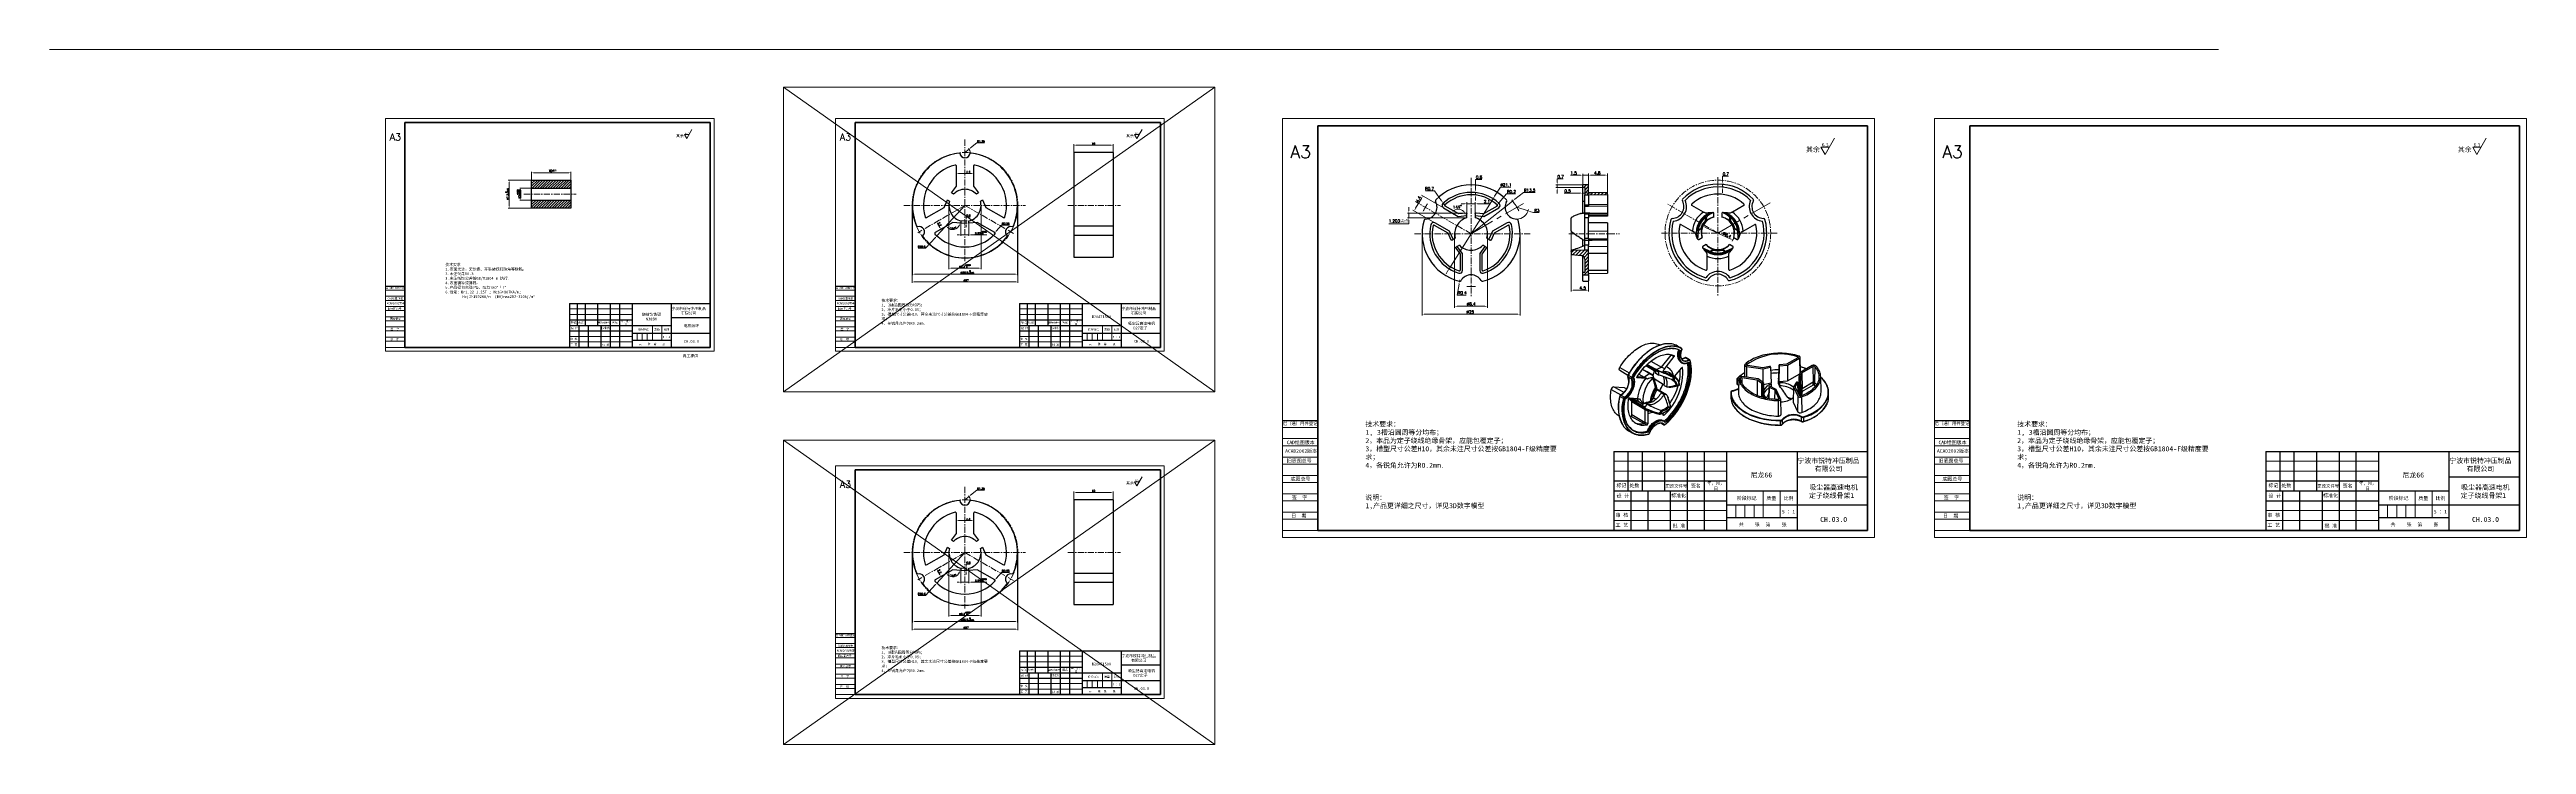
# Model space of a CAD drawing. Header units: millimetres. Extents: x 2517 to 6633, y 792 to 3241.
# Drawn here: x 3012 to 3645, y 1830 to 2007 of the extents above; entities that cross this region are included whole.
import ezdxf

# ---------------------------------------------------------------- set-up
doc = ezdxf.new("R2010")
doc.units = ezdxf.units.MM
doc.linetypes.add('CENTER', pattern=[50.8, 31.75, -6.35, 6.35, -6.35])
doc.linetypes.add('DIVIDE', pattern=[31.75, 12.7, -6.35, 0, -6.35, 0, -6.35])
for name, color, linetype, lineweight in [('中心线', 1, 'CENTER', 9), ('双点划线', 5, 'DIVIDE', 9), ('填充', 3, 'Continuous', 9), ('实线', 7, 'Continuous', 25), ('尺寸标注', 2, 'Continuous', 9), ('引导线', 6, 'Continuous', 9), ('文本', 3, 'Continuous', 15), ('粗实线', 9, 'Continuous', 50)]:
    doc.layers.add(name, color=color, linetype=linetype, lineweight=lineweight)
doc.styles.add('st', font='txt.shx')
doc.styles.get("Standard").update_dxf_attribs({"font": 'simfang.ttf'})
doc.dimstyles.new('st0.2', dxfattribs={"dimscale": 0.2, "dimtxt": 2.5, "dimasz": 2.5, "dimexe": 1.25, "dimexo": 0, "dimtad": 1, "dimtoh": 1, "dimdec": 3, "dimdsep": 46, "dimtxsty": 'st', "dimcen": 0, "dimclrd": 256, "dimclre": 256, "dimclrt": 256, "dimadec": 4, "dimazin": 2, "dimtfac": 1, "dimtdec": 3, "dimtmove": 0, "dimatfit": 1, "dimfxl": 0, "dimlwd": -1, "dimlwe": -1, "dimarcsym": 0})
doc.dimstyles.new('st0.3', dxfattribs={"dimscale": 0.3, "dimtxt": 2.5, "dimasz": 2.5, "dimexe": 1.25, "dimexo": 0, "dimtad": 1, "dimtoh": 1, "dimdec": 3, "dimdsep": 46, "dimtxsty": 'st', "dimcen": 0, "dimclrd": 256, "dimclre": 256, "dimclrt": 256, "dimadec": 4, "dimazin": 2, "dimtfac": 1, "dimtdec": 3, "dimtmove": 0, "dimatfit": 1, "dimfxl": 0, "dimlwd": -1, "dimlwe": -1, "dimarcsym": 0})
pattern_1 = [(45, (45.6263, 761.92564), (-0.44901281, 0.44901281), [])]

# ---------------------------------------------------------------- blocks, each defined once
blk = doc.blocks.new('*D12')
at = {"layer": 'Defpoints', "color": 0, "ltscale": 0.2, "transparency": 16777216}
for p in [(3132.32, 1968.83), (3135.08, 1971.83), (3135.08, 1968.83)]:
    blk.add_point(p, dxfattribs=at)
at = {"layer": '尺寸标注', "ltscale": 0.2, "transparency": 16777216}
for p, q in [((3135.08, 1971.83), (3132.07, 1971.83)), ((3135.08, 1968.83), (3132.07, 1968.83)), ((3132.32, 1971.33), (3132.32, 1969.33))]:
    blk.add_line(p, q, dxfattribs=at)
for points in [[(3132.23, 1971.33), (3132.4, 1971.33), (3132.32, 1971.83)], [(3132.23, 1969.33), (3132.4, 1969.33), (3132.32, 1968.83)]]:
    blk.add_solid(points, dxfattribs=at)
at = {"layer": '尺寸标注', "ltscale": 0.2, "transparency": 16777216, "insert": (3131.78, 1970.37), "char_height": 0.5, "attachment_point": 5, "rotation": 90, "style": 'st'}
blk.add_mtext('%%c3{}{\\H0.71x;\\C3;\\S+0.08^ +0.03;}', dxfattribs=at)
blk = doc.blocks.new('*D13')
at = {"layer": 'Defpoints', "color": 0, "ltscale": 0.2, "transparency": 16777216}
for p in [(3129.33, 1973.93), (3135.08, 1973.93), (3135.08, 1966.73)]:
    blk.add_point(p, dxfattribs=at)
at = {"layer": '尺寸标注', "ltscale": 0.2, "transparency": 16777216}
for p, q in [((3135.08, 1973.93), (3129.08, 1973.93)), ((3129.33, 1967.23), (3129.33, 1973.43)), ((3135.08, 1966.73), (3129.08, 1966.73))]:
    blk.add_line(p, q, dxfattribs=at)
for points in [[(3129.25, 1973.43), (3129.42, 1973.43), (3129.33, 1973.93)], [(3129.25, 1967.23), (3129.42, 1967.23), (3129.33, 1966.73)]]:
    blk.add_solid(points, dxfattribs=at)
at = {"layer": '尺寸标注', "ltscale": 0.2, "transparency": 16777216, "insert": (3128.79, 1970.36), "char_height": 0.5, "attachment_point": 5, "rotation": 90, "style": 'st'}
blk.add_mtext('%%c7.2{}{\\H0.71x;\\C3;\\S 0^ -0.05;}', dxfattribs=at)
blk = doc.blocks.new('*D14')
at = {"layer": 'Defpoints', "color": 0, "ltscale": 0.2, "transparency": 16777216}
for p in [(3135.08, 1973.93), (3145.08, 1975.8), (3145.08, 1973.93)]:
    blk.add_point(p, dxfattribs=at)
at = {"layer": '尺寸标注', "ltscale": 0.2, "transparency": 16777216}
for p, q in [((3135.08, 1973.93), (3135.08, 1976.05)), ((3135.58, 1975.8), (3144.58, 1975.8)), ((3145.08, 1973.93), (3145.08, 1976.05))]:
    blk.add_line(p, q, dxfattribs=at)
for points in [[(3135.58, 1975.88), (3135.58, 1975.71), (3135.08, 1975.8)], [(3144.58, 1975.88), (3144.58, 1975.71), (3145.08, 1975.8)]]:
    blk.add_solid(points, dxfattribs=at)
at = {"layer": '尺寸标注', "ltscale": 0.2, "transparency": 16777216, "insert": (3140.4, 1976.3), "char_height": 0.5, "attachment_point": 5, "style": 'st'}
blk.add_mtext('10{}{\\A0;{\\H1.5x;}{\\A2;\\H0.71x;\\C3;%%p0.1}}', dxfattribs=at)
blk = doc.blocks.new('*D27')
at = {"layer": 'Defpoints', "color": 0, "ltscale": 0.2, "transparency": 16777216}
for p in [(3232.37, 1967.47), (3259.17, 1967.47), (3259.17, 1949.91)]:
    blk.add_point(p, dxfattribs=at)
at = {"layer": '尺寸标注', "ltscale": 0.2, "transparency": 16777216}
for p, q in [((3232.37, 1967.47), (3232.37, 1949.66)), ((3259.17, 1967.47), (3259.17, 1949.66)), ((3232.87, 1949.91), (3258.67, 1949.91))]:
    blk.add_line(p, q, dxfattribs=at)
for points in [[(3232.87, 1950), (3232.87, 1949.83), (3232.37, 1949.91)], [(3258.67, 1950), (3258.67, 1949.83), (3259.17, 1949.91)]]:
    blk.add_solid(points, dxfattribs=at)
at = {"layer": '尺寸标注', "ltscale": 0.2, "transparency": 16777216, "insert": (3246.36, 1950.45), "char_height": 0.5, "attachment_point": 5, "style": 'st'}
blk.add_mtext('%%c26.8{}{\\H0.71x;\\C3;\\S 0^ -0.05;}', dxfattribs=at)
blk = doc.blocks.new('*D28')
at = {"layer": 'Defpoints', "color": 0, "ltscale": 0.2, "transparency": 16777216}
for p in [(3232.27, 1967.47), (3259.27, 1967.47), (3259.27, 1947.91)]:
    blk.add_point(p, dxfattribs=at)
at = {"layer": '尺寸标注', "ltscale": 0.2, "transparency": 16777216}
for p, q in [((3232.27, 1967.47), (3232.27, 1947.66)), ((3259.27, 1967.47), (3259.27, 1947.66)), ((3232.77, 1947.91), (3258.77, 1947.91))]:
    blk.add_line(p, q, dxfattribs=at)
for points in [[(3232.77, 1947.99), (3232.77, 1947.83), (3232.27, 1947.91)], [(3258.77, 1947.99), (3258.77, 1947.83), (3259.27, 1947.91)]]:
    blk.add_solid(points, dxfattribs=at)
at = {"layer": '尺寸标注', "ltscale": 0.2, "transparency": 16777216, "insert": (3246.06, 1948.28), "char_height": 0.5, "attachment_point": 5, "style": 'st'}
blk.add_mtext('%%c27', dxfattribs=at)
blk = doc.blocks.new('*D29')
at = {"layer": 'Defpoints', "color": 0, "ltscale": 0.2, "transparency": 16777216}
for p in [(3245.77, 1980.97), (3246.82, 1981.82)]:
    blk.add_point(p, dxfattribs=at)
at = {"layer": '尺寸标注', "ltscale": 0.2, "transparency": 16777216}
for p, q in [((3245.77, 1980.97), (3246.82, 1981.82)), ((3247.2, 1982.13), (3248.8, 1983.43)), ((3248.8, 1983.43), (3250.76, 1983.43))]:
    blk.add_line(p, q, dxfattribs=at)
blk.add_arc((3245.77, 1980.97), 1.35, 352.88855, 49.60815, dxfattribs=at)
blk.add_solid([(3247.15, 1982.2), (3247.26, 1982.07), (3246.82, 1981.82)], dxfattribs=at)
at = {"layer": '尺寸标注', "ltscale": 0.2, "transparency": 16777216, "insert": (3249.84, 1983.8), "char_height": 0.5, "attachment_point": 5, "style": 'st'}
blk.add_mtext('R1.35', dxfattribs=at)
blk = doc.blocks.new('*D30')
at = {"layer": 'Defpoints', "color": 0, "ltscale": 0.2, "transparency": 16777216}
for p in [(3243.57, 1977.53), (3247.97, 1977.53), (3247.97, 1975.64)]:
    blk.add_point(p, dxfattribs=at)
at = {"layer": '尺寸标注', "ltscale": 0.2, "transparency": 16777216}
for p, q in [((3243.57, 1977.53), (3243.57, 1975.39)), ((3244.07, 1975.64), (3247.47, 1975.64)), ((3247.97, 1977.53), (3247.97, 1975.39))]:
    blk.add_line(p, q, dxfattribs=at)
for points in [[(3244.07, 1975.72), (3244.07, 1975.55), (3243.57, 1975.64)], [(3247.47, 1975.72), (3247.47, 1975.55), (3247.97, 1975.64)]]:
    blk.add_solid(points, dxfattribs=at)
at = {"layer": '尺寸标注', "ltscale": 0.2, "transparency": 16777216, "insert": (3246.6, 1976.01), "char_height": 0.5, "attachment_point": 5, "style": 'st'}
blk.add_mtext('4.4', dxfattribs=at)
blk = doc.blocks.new('*D31')
at = {"layer": 'Defpoints', "color": 0, "ltscale": 0.2, "transparency": 16777216}
for p in [(3245.77, 1967.47), (3238.58, 1959.67)]:
    blk.add_point(p, dxfattribs=at)
at = {"layer": '尺寸标注', "ltscale": 0.2, "transparency": 16777216}
for p, q in [((3245.77, 1967.47), (3238.58, 1959.67)), ((3235.71, 1956.56), (3233.84, 1956.56)), ((3238.24, 1959.31), (3235.71, 1956.56))]:
    blk.add_line(p, q, dxfattribs=at)
blk.add_solid([(3238.18, 1959.36), (3238.31, 1959.25), (3238.58, 1959.67)], dxfattribs=at)
at = {"layer": '尺寸标注', "ltscale": 0.2, "transparency": 16777216, "insert": (3234.71, 1956.93), "char_height": 0.5, "attachment_point": 5, "style": 'st'}
blk.add_mtext('R10.6', dxfattribs=at)
blk = doc.blocks.new('*D32')
at = {"layer": 'Defpoints', "color": 0, "ltscale": 0.2, "transparency": 16777216}
for p in [(3241.67, 1967.47), (3249.87, 1967.47), (3249.87, 1951.42)]:
    blk.add_point(p, dxfattribs=at)
at = {"layer": '尺寸标注', "ltscale": 0.2, "transparency": 16777216}
for p, q in [((3241.67, 1967.47), (3241.67, 1951.17)), ((3249.87, 1967.47), (3249.87, 1951.17)), ((3242.17, 1951.42), (3249.37, 1951.42))]:
    blk.add_line(p, q, dxfattribs=at)
for points in [[(3242.17, 1951.5), (3242.17, 1951.34), (3241.67, 1951.42)], [(3249.37, 1951.5), (3249.37, 1951.34), (3249.87, 1951.42)]]:
    blk.add_solid(points, dxfattribs=at)
at = {"layer": '尺寸标注', "ltscale": 0.2, "transparency": 16777216, "insert": (3245.77, 1951.96), "char_height": 0.5, "attachment_point": 5, "style": 'st'}
blk.add_mtext('%%c8.2{}{\\H0.71x;\\C3;\\S+0.04^  0;}', dxfattribs=at)
blk = doc.blocks.new('*D33')
at = {"layer": 'Defpoints', "color": 0, "ltscale": 0.2, "transparency": 16777216}
for p in [(3244.74, 1962.9), (3246.79, 1962.9), (3246.79, 1959.92)]:
    blk.add_point(p, dxfattribs=at)
at = {"layer": '尺寸标注', "ltscale": 0.2, "transparency": 16777216}
for p, q in [((3244.74, 1962.9), (3244.74, 1959.67)), ((3246.79, 1962.9), (3246.79, 1959.67)), ((3244.24, 1959.92), (3243.74, 1959.92)), ((3244.74, 1959.92), (3246.79, 1959.92)), ((3247.29, 1959.92), (3251.37, 1959.92))]:
    blk.add_line(p, q, dxfattribs=at)
for points in [[(3244.24, 1960), (3244.24, 1959.83), (3244.74, 1959.92)], [(3247.29, 1960), (3247.29, 1959.83), (3246.79, 1959.92)]]:
    blk.add_solid(points, dxfattribs=at)
at = {"layer": '尺寸标注', "ltscale": 0.2, "transparency": 16777216, "insert": (3249.8, 1960.46), "char_height": 0.5, "attachment_point": 5, "style": 'st'}
blk.add_mtext('2.05{}{\\H0.71x;\\C3;\\S+0.05^  0;}', dxfattribs=at)
blk = doc.blocks.new('*D34')
at = {"layer": 'Defpoints', "color": 0, "ltscale": 0.2, "transparency": 16777216}
for p in [(3244.74, 1963.5), (3244.74, 1962.9), (3246.08, 1962.9)]:
    blk.add_point(p, dxfattribs=at)
at = {"layer": '尺寸标注', "ltscale": 0.2, "transparency": 16777216}
for p, q in [((3244.74, 1963.5), (3246.33, 1963.5)), ((3244.74, 1962.9), (3246.33, 1962.9)), ((3246.08, 1964), (3246.08, 1964.5)), ((3246.08, 1964.5), (3247.12, 1964.5)), ((3246.08, 1962.9), (3246.08, 1963.5)), ((3246.08, 1962.4), (3246.08, 1961.9))]:
    blk.add_line(p, q, dxfattribs=at)
for points in [[(3246, 1964), (3246.16, 1964), (3246.08, 1963.5)], [(3246, 1962.4), (3246.16, 1962.4), (3246.08, 1962.9)]]:
    blk.add_solid(points, dxfattribs=at)
at = {"layer": '尺寸标注', "ltscale": 0.2, "transparency": 16777216, "insert": (3246.66, 1964.87), "char_height": 0.5, "attachment_point": 5, "style": 'st'}
blk.add_mtext('0.6', dxfattribs=at)
blk = doc.blocks.new('*D35')
at = {"layer": 'Defpoints', "color": 0, "ltscale": 0.2, "transparency": 16777216}
for p in [(3253.25, 1960.32), (3253.41, 1960.51)]:
    blk.add_point(p, dxfattribs=at)
at = {"layer": '尺寸标注', "ltscale": 0.2, "transparency": 16777216}
for p, q in [((3253.74, 1960.89), (3255.08, 1962.42)), ((3255.08, 1962.42), (3257.12, 1962.42)), ((3253.25, 1960.32), (3253.41, 1960.51))]:
    blk.add_line(p, q, dxfattribs=at)
blk.add_solid([(3253.68, 1960.94), (3253.81, 1960.83), (3253.41, 1960.51)], dxfattribs=at)
at = {"layer": '尺寸标注', "ltscale": 0.2, "transparency": 16777216, "insert": (3256.17, 1962.8), "char_height": 0.5, "attachment_point": 5, "style": 'st'}
blk.add_mtext('R0.25', dxfattribs=at)
blk = doc.blocks.new('*D36')
at = {"layer": 'Defpoints', "color": 0, "ltscale": 0.2, "transparency": 16777216}
for p in [(3242.63, 1963.12), (3242.63, 1963.12), (3243.72, 1961.63), (3244.74, 1962.9), (3238.16, 1960.54)]:
    blk.add_point(p, dxfattribs=at)
at = {"layer": '尺寸标注', "ltscale": 0.2, "transparency": 16777216}
blk.add_arc((3242.63, 1963.12), 1.84, 225.60255, 338.39745, dxfattribs=at)
for points in [[(3241.28, 1961.75), (3241.41, 1961.86), (3241.04, 1962.2)], [(3244.27, 1962.46), (3244.43, 1962.42), (3244.47, 1962.93)]]:
    blk.add_solid(points, dxfattribs=at)
at = {"layer": '尺寸标注', "ltscale": 0.2, "transparency": 16777216, "insert": (3242.76, 1961.66), "char_height": 0.5, "attachment_point": 5, "rotation": 4.89785, "style": 'st'}
blk.add_mtext('144°', dxfattribs=at)
blk = doc.blocks.new('*D37')
at = {"layer": 'Defpoints', "color": 0, "ltscale": 0.2, "transparency": 16777216}
for p in [(3239.62, 1961.38), (3239.73, 1963.98), (3240.83, 1962.08)]:
    blk.add_point(p, dxfattribs=at)
at = {"layer": '尺寸标注', "ltscale": 0.2, "transparency": 16777216}
for p, q in [((3239.73, 1963.98), (3238.3, 1963.16)), ((3238.77, 1962.85), (3239.37, 1961.81)), ((3240.83, 1962.08), (3239.4, 1961.26))]:
    blk.add_line(p, q, dxfattribs=at)
for points in [[(3238.84, 1962.89), (3238.7, 1962.81), (3238.52, 1963.29)], [(3239.44, 1961.86), (3239.3, 1961.77), (3239.62, 1961.38)]]:
    blk.add_solid(points, dxfattribs=at)
at = {"layer": '尺寸标注', "ltscale": 0.2, "transparency": 16777216, "insert": (3239.31, 1962.67), "char_height": 0.5, "attachment_point": 5, "rotation": 300, "style": 'st'}
blk.add_mtext('2.2', dxfattribs=at)
blk = doc.blocks.new('*D38')
at = {"layer": 'Defpoints', "color": 0, "ltscale": 0.2, "transparency": 16777216}
for p in [(3273.58, 1980.97), (3283.58, 1982.86), (3283.58, 1980.97)]:
    blk.add_point(p, dxfattribs=at)
at = {"layer": '尺寸标注', "ltscale": 0.2, "transparency": 16777216}
for p, q in [((3273.58, 1980.97), (3273.58, 1983.11)), ((3274.08, 1982.86), (3283.08, 1982.86)), ((3283.58, 1980.97), (3283.58, 1983.11))]:
    blk.add_line(p, q, dxfattribs=at)
for points in [[(3274.08, 1982.94), (3274.08, 1982.77), (3273.58, 1982.86)], [(3283.08, 1982.94), (3283.08, 1982.77), (3283.58, 1982.86)]]:
    blk.add_solid(points, dxfattribs=at)
at = {"layer": '尺寸标注', "ltscale": 0.2, "transparency": 16777216, "insert": (3278.57, 1983.23), "char_height": 0.5, "attachment_point": 5, "style": 'st'}
blk.add_mtext('10', dxfattribs=at)
blk = doc.blocks.new('*D39')
at = {"layer": 'Defpoints', "color": 0, "ltscale": 0.2, "transparency": 16777216}
for p in [(3362.54, 1960.23), (3387.54, 1960.23), (3387.54, 1939.69)]:
    blk.add_point(p, dxfattribs=at)
at = {"layer": '尺寸标注', "ltscale": 0.2, "transparency": 16777216}
for p, q in [((3362.54, 1960.23), (3362.54, 1939.32)), ((3387.54, 1960.23), (3387.54, 1939.32)), ((3363.29, 1939.69), (3386.79, 1939.69))]:
    blk.add_line(p, q, dxfattribs=at)
for points in [[(3363.29, 1939.82), (3363.29, 1939.57), (3362.54, 1939.69)], [(3386.79, 1939.82), (3386.79, 1939.57), (3387.54, 1939.69)]]:
    blk.add_solid(points, dxfattribs=at)
at = {"layer": '尺寸标注', "ltscale": 0.2, "transparency": 16777216, "insert": (3374.82, 1940.26), "char_height": 0.75, "attachment_point": 5, "style": 'st'}
blk.add_mtext('%%c25', dxfattribs=at)
blk = doc.blocks.new('*U11')
at = {"layer": '中心线', "ltscale": 0.2}
blk.add_arc((11.66, -6.71), 13.5, 145.53512, 154.63592, dxfattribs=at)
blk = doc.blocks.new('*U10')
at = {"layer": '尺寸标注', "color": 0, "linetype": 'ByBlock', "lineweight": -2, "transparency": 16777216}
blk.add_blockref('*U11', (3317.75, 1231.69), dxfattribs=at)
for p, rotation in [((3341.06, 1231.72), 240), ((3329.43, 1211.52), 120)]:
    blk.add_blockref('*U11', p, dxfattribs=dict(at, rotation=rotation))
blk = doc.blocks.new('*D40')
at = {"layer": 'Defpoints', "color": 0, "ltscale": 0.2, "transparency": 16777216}
for p in [(3370.84, 1960.23), (3379.24, 1960.23), (3379.24, 1941.72)]:
    blk.add_point(p, dxfattribs=at)
at = {"layer": '尺寸标注', "ltscale": 0.2, "transparency": 16777216}
for p, q in [((3370.84, 1960.23), (3370.84, 1941.34)), ((3379.24, 1960.23), (3379.24, 1941.34)), ((3371.59, 1941.72), (3378.49, 1941.72))]:
    blk.add_line(p, q, dxfattribs=at)
for points in [[(3371.59, 1941.84), (3371.59, 1941.59), (3370.84, 1941.72)], [(3378.49, 1941.84), (3378.49, 1941.59), (3379.24, 1941.72)]]:
    blk.add_solid(points, dxfattribs=at)
at = {"layer": '尺寸标注', "ltscale": 0.2, "transparency": 16777216, "insert": (3375.06, 1942.28), "char_height": 0.75, "attachment_point": 5, "style": 'st'}
blk.add_mtext('%%c8.4', dxfattribs=at)
blk = doc.blocks.new('*D41')
at = {"layer": 'Defpoints', "color": 0, "ltscale": 0.2, "transparency": 16777216}
for p in [(3385.64, 1968.58), (3375.04, 1960.23)]:
    blk.add_point(p, dxfattribs=at)
at = {"layer": '尺寸标注', "ltscale": 0.2, "transparency": 16777216}
for p, q in [((3375.04, 1960.23), (3385.64, 1968.58)), ((3386.23, 1969.05), (3388.43, 1970.78)), ((3388.43, 1970.78), (3391.37, 1970.78))]:
    blk.add_line(p, q, dxfattribs=at)
blk.add_arc((3375.04, 1960.23), 13.5, 34.63592, 39.82496, dxfattribs=at)
blk.add_solid([(3386.15, 1969.15), (3386.31, 1968.95), (3385.64, 1968.58)], dxfattribs=at)
at = {"layer": '尺寸标注', "ltscale": 0.2, "transparency": 16777216, "insert": (3389.99, 1971.34), "char_height": 0.75, "attachment_point": 5, "style": 'st'}
blk.add_mtext('R13.5', dxfattribs=at)
blk = doc.blocks.new('*D42')
at = {"layer": 'Defpoints', "color": 0, "ltscale": 0.2, "transparency": 16777216}
for p in [(3386.73, 1966.98), (3389.59, 1966.07)]:
    blk.add_point(p, dxfattribs=at)
at = {"layer": '尺寸标注', "ltscale": 0.2, "transparency": 16777216}
for p, q in [((3386.73, 1966.98), (3389.59, 1966.07)), ((3390.3, 1965.84), (3391.02, 1965.61)), ((3391.02, 1965.61), (3392.45, 1965.61))]:
    blk.add_line(p, q, dxfattribs=at)
blk.add_arc((3386.73, 1966.98), 3, 268.91294, 349.45269, dxfattribs=at)
blk.add_solid([(3390.34, 1965.96), (3390.26, 1965.72), (3389.59, 1966.07)], dxfattribs=at)
at = {"layer": '尺寸标注', "ltscale": 0.2, "transparency": 16777216, "insert": (3391.83, 1966.17), "char_height": 0.75, "attachment_point": 5, "style": 'st'}
blk.add_mtext('R3', dxfattribs=at)
blk = doc.blocks.new('*D43')
at = {"layer": 'Defpoints', "color": 0, "ltscale": 0.2, "transparency": 16777216}
for p in [(3362.71, 1969.89), (3365.79, 1963.03), (3367.99, 1966.84)]:
    blk.add_point(p, dxfattribs=at)
at = {"layer": '尺寸标注', "ltscale": 0.2, "transparency": 16777216}
for p, q in [((3360.88, 1966.73), (3362.33, 1969.24)), ((3367.99, 1966.84), (3362.38, 1970.08)), ((3365.79, 1963.03), (3360.18, 1966.27))]:
    blk.add_line(p, q, dxfattribs=at)
for points in [[(3362.22, 1969.3), (3362.44, 1969.18), (3362.71, 1969.89)], [(3360.77, 1966.79), (3360.99, 1966.67), (3360.51, 1966.08)]]:
    blk.add_solid(points, dxfattribs=at)
at = {"layer": '尺寸标注', "ltscale": 0.2, "transparency": 16777216, "insert": (3361.59, 1969.07), "char_height": 0.75, "attachment_point": 5, "rotation": 60, "style": 'st'}
blk.add_mtext('4.4', dxfattribs=at)
blk = doc.blocks.new('*D44')
at = {"layer": 'Defpoints', "color": 0, "ltscale": 0.2, "transparency": 16777216}
for p in [(3380.65, 1969.16), (3369.43, 1951.3)]:
    blk.add_point(p, dxfattribs=at)
at = {"layer": '尺寸标注', "ltscale": 0.2, "transparency": 16777216}
for p, q in [((3369.43, 1951.3), (3380.65, 1969.16)), ((3381.05, 1969.8), (3382.54, 1972.16)), ((3382.54, 1972.16), (3385.22, 1972.16)), ((3369.03, 1950.66), (3368.63, 1950.03))]:
    blk.add_line(p, q, dxfattribs=at)
for points in [[(3380.95, 1969.86), (3381.16, 1969.73), (3380.65, 1969.16)], [(3368.92, 1950.73), (3369.13, 1950.59), (3369.43, 1951.3)]]:
    blk.add_solid(points, dxfattribs=at)
at = {"layer": '尺寸标注', "ltscale": 0.2, "transparency": 16777216, "insert": (3383.97, 1972.72), "char_height": 0.75, "attachment_point": 5, "style": 'st'}
blk.add_mtext('∅21.1', dxfattribs=at)
blk = doc.blocks.new('*D45')
at = {"layer": 'Defpoints', "color": 0, "ltscale": 0.2, "transparency": 16777216}
for p in [(3375.04, 1970.78), (3375.04, 1970.18), (3376.19, 1970.78)]:
    blk.add_point(p, dxfattribs=at)
at = {"layer": '尺寸标注', "ltscale": 0.2, "transparency": 16777216}
for p, q in [((3376.19, 1971.53), (3376.19, 1974.09)), ((3376.19, 1974.09), (3377.75, 1974.09)), ((3375.04, 1970.78), (3376.57, 1970.78)), ((3375.04, 1970.18), (3376.57, 1970.18)), ((3376.19, 1970.18), (3376.19, 1970.78)), ((3376.19, 1969.43), (3376.19, 1968.68))]:
    blk.add_line(p, q, dxfattribs=at)
for points in [[(3376.07, 1971.53), (3376.32, 1971.53), (3376.19, 1970.78)], [(3376.07, 1969.43), (3376.32, 1969.43), (3376.19, 1970.18)]]:
    blk.add_solid(points, dxfattribs=at)
at = {"layer": '尺寸标注', "ltscale": 0.2, "transparency": 16777216, "insert": (3377.07, 1974.66), "char_height": 0.75, "attachment_point": 5, "style": 'st'}
blk.add_mtext('0.6', dxfattribs=at)
blk = doc.blocks.new('*D46')
at = {"layer": 'Defpoints', "color": 0, "ltscale": 0.2, "transparency": 16777216}
for p in [(3376.09, 1967.87), (3373.99, 1965.5), (3376.09, 1965.5)]:
    blk.add_point(p, dxfattribs=at)
at = {"layer": '尺寸标注', "ltscale": 0.2, "transparency": 16777216}
for p, q in [((3373.24, 1967.87), (3372.49, 1967.87)), ((3373.99, 1965.5), (3373.99, 1968.25)), ((3373.99, 1967.87), (3376.09, 1967.87)), ((3376.09, 1965.5), (3376.09, 1968.25)), ((3376.84, 1967.87), (3379.9, 1967.87))]:
    blk.add_line(p, q, dxfattribs=at)
for points in [[(3373.24, 1968), (3373.24, 1967.75), (3373.99, 1967.87)], [(3376.84, 1968), (3376.84, 1967.75), (3376.09, 1967.87)]]:
    blk.add_solid(points, dxfattribs=at)
at = {"layer": '尺寸标注', "ltscale": 0.2, "transparency": 16777216, "insert": (3379.09, 1968.43), "char_height": 0.75, "attachment_point": 5, "style": 'st'}
blk.add_mtext('2.1', dxfattribs=at)
blk = doc.blocks.new('*D47')
at = {"layer": 'Defpoints', "color": 0, "ltscale": 0.2, "transparency": 16777216}
for p in [(3367.99, 1966.84), (3371.76, 1964.66), (3371.76, 1964.66), (3372.86, 1966.18), (3373.99, 1964.9)]:
    blk.add_point(p, dxfattribs=at)
at = {"layer": '尺寸标注', "ltscale": 0.2, "transparency": 16777216}
blk.add_arc((3371.76, 1964.66), 1.87, 29.08008, 126.91992, dxfattribs=at)
for points in [[(3370.73, 1966.08), (3370.54, 1966.24), (3370.14, 1965.6)], [(3373.52, 1965.61), (3373.28, 1965.53), (3373.63, 1964.86)]]:
    blk.add_solid(points, dxfattribs=at)
at = {"layer": '尺寸标注', "ltscale": 0.2, "transparency": 16777216, "insert": (3371.52, 1967.09), "char_height": 0.75, "attachment_point": 5, "rotation": 5.58969, "style": 'st'}
blk.add_mtext('144°', dxfattribs=at)
blk = doc.blocks.new('*D48')
at = {"layer": 'Defpoints', "color": 0, "ltscale": 0.2, "transparency": 16777216}
for p in [(3359.13, 1965.5), (3373.99, 1965.5), (3373.99, 1964.3)]:
    blk.add_point(p, dxfattribs=at)
at = {"layer": '尺寸标注', "ltscale": 0.2, "transparency": 16777216}
for p, q in [((3359.13, 1962.8), (3354.02, 1962.8)), ((3373.99, 1965.5), (3358.76, 1965.5)), ((3373.99, 1964.3), (3358.76, 1964.3)), ((3359.13, 1966.25), (3359.13, 1967)), ((3359.13, 1965.5), (3359.13, 1964.3)), ((3359.13, 1963.55), (3359.13, 1962.8))]:
    blk.add_line(p, q, dxfattribs=at)
for points in [[(3359.01, 1966.25), (3359.26, 1966.25), (3359.13, 1965.5)], [(3359.01, 1963.55), (3359.26, 1963.55), (3359.13, 1964.3)]]:
    blk.add_solid(points, dxfattribs=at)
at = {"layer": '尺寸标注', "ltscale": 0.2, "transparency": 16777216, "insert": (3356.48, 1963.47), "char_height": 0.75, "attachment_point": 5, "style": 'st'}
blk.add_mtext('1.203尖点', dxfattribs=at)
blk = doc.blocks.new('*D83')
at = {"layer": 'Defpoints', "color": 0, "ltscale": 0.2, "transparency": 16777216}
for p in [(3367.93, 1968.02), (3368.34, 1967.45)]:
    blk.add_point(p, dxfattribs=at)
at = {"layer": '尺寸标注', "ltscale": 0.2, "transparency": 16777216}
for p, q in [((3365.67, 1971.19), (3363.36, 1971.19)), ((3367.49, 1968.63), (3365.67, 1971.19)), ((3368.34, 1967.45), (3367.93, 1968.02))]:
    blk.add_line(p, q, dxfattribs=at)
blk.add_arc((3368.34, 1967.45), 0.7, 94.80356, 132.87746, dxfattribs=at)
blk.add_solid([(3367.6, 1968.7), (3367.39, 1968.55), (3367.93, 1968.02)], dxfattribs=at)
at = {"layer": '尺寸标注', "ltscale": 0.2, "transparency": 16777216, "insert": (3364.42, 1971.75), "char_height": 0.75, "attachment_point": 5, "style": 'st'}
blk.add_mtext('R0.7', dxfattribs=at)
blk = doc.blocks.new('*D84')
at = {"layer": 'Defpoints', "color": 0, "ltscale": 0.2, "transparency": 16777216}
for p in [(3381.7, 1967.62), (3381.57, 1967.47)]:
    blk.add_point(p, dxfattribs=at)
at = {"layer": '尺寸标注', "ltscale": 0.2, "transparency": 16777216}
for p, q in [((3381.57, 1967.47), (3381.7, 1967.62)), ((3382.19, 1968.19), (3384.09, 1970.41)), ((3384.09, 1970.41), (3386.4, 1970.41))]:
    blk.add_line(p, q, dxfattribs=at)
blk.add_arc((3381.57, 1967.47), 0.2, 47.92021, 49.43003, dxfattribs=at)
blk.add_solid([(3382.1, 1968.27), (3382.29, 1968.11), (3381.7, 1967.62)], dxfattribs=at)
at = {"layer": '尺寸标注', "ltscale": 0.2, "transparency": 16777216, "insert": (3385.34, 1970.97), "char_height": 0.75, "attachment_point": 5, "style": 'st'}
blk.add_mtext('R0.2', dxfattribs=at)
blk = doc.blocks.new('*D85')
at = {"layer": 'Defpoints', "color": 0, "ltscale": 0.2, "transparency": 16777216}
for p in [(3372.06, 1948.09), (3372.13, 1948.48)]:
    blk.add_point(p, dxfattribs=at)
at = {"layer": '尺寸标注', "ltscale": 0.2, "transparency": 16777216}
for p, q in [((3371.95, 1947.35), (3371.51, 1944.58)), ((3371.51, 1944.58), (3373.82, 1944.58)), ((3372.13, 1948.48), (3372.06, 1948.09))]:
    blk.add_line(p, q, dxfattribs=at)
blk.add_solid([(3371.82, 1947.37), (3372.07, 1947.33), (3372.06, 1948.09)], dxfattribs=at)
at = {"layer": '尺寸标注', "ltscale": 0.2, "transparency": 16777216, "insert": (3372.76, 1945.14), "char_height": 0.75, "attachment_point": 5, "style": 'st'}
blk.add_mtext('R0.4', dxfattribs=at)
blk = doc.blocks.new('*D86')
at = {"layer": 'Defpoints', "color": 0, "ltscale": 0.2, "transparency": 16777216}
for p in [(3409.86, 1975.19), (3405.06, 1972.63), (3409.86, 1970.69)]:
    blk.add_point(p, dxfattribs=at)
at = {"layer": '尺寸标注', "ltscale": 0.2, "transparency": 16777216}
for p, q in [((3405.06, 1972.63), (3405.06, 1975.57)), ((3405.81, 1975.19), (3409.11, 1975.19)), ((3409.86, 1970.69), (3409.86, 1975.57))]:
    blk.add_line(p, q, dxfattribs=at)
for points in [[(3405.81, 1975.32), (3405.81, 1975.07), (3405.06, 1975.19)], [(3409.11, 1975.32), (3409.11, 1975.07), (3409.86, 1975.19)]]:
    blk.add_solid(points, dxfattribs=at)
at = {"layer": '尺寸标注', "ltscale": 0.2, "transparency": 16777216, "insert": (3407.26, 1975.76), "char_height": 0.75, "attachment_point": 5, "style": 'st'}
blk.add_mtext('4.8', dxfattribs=at)
blk = doc.blocks.new('*D87')
at = {"layer": 'Defpoints', "color": 0, "ltscale": 0.2, "transparency": 16777216}
for p in [(3405.06, 1975.17), (3403.56, 1972.63), (3405.06, 1972.63)]:
    blk.add_point(p, dxfattribs=at)
at = {"layer": '尺寸标注', "ltscale": 0.2, "transparency": 16777216}
for p, q in [((3402.81, 1975.17), (3400.44, 1975.17)), ((3403.56, 1972.63), (3403.56, 1975.55)), ((3405.06, 1975.17), (3403.56, 1975.17)), ((3405.06, 1972.63), (3405.06, 1975.55)), ((3405.81, 1975.17), (3406.56, 1975.17))]:
    blk.add_line(p, q, dxfattribs=at)
for points in [[(3402.81, 1975.3), (3402.81, 1975.05), (3403.56, 1975.17)], [(3405.81, 1975.3), (3405.81, 1975.05), (3405.06, 1975.17)]]:
    blk.add_solid(points, dxfattribs=at)
at = {"layer": '尺寸标注', "ltscale": 0.2, "transparency": 16777216, "insert": (3401.25, 1975.73), "char_height": 0.75, "attachment_point": 5, "style": 'st'}
blk.add_mtext('1.5', dxfattribs=at)
blk = doc.blocks.new('*D88')
at = {"layer": 'Defpoints', "color": 0, "ltscale": 0.2, "transparency": 16777216}
for p in [(3403.56, 1972.03), (3403.56, 1970.6), (3404.06, 1972.03)]:
    blk.add_point(p, dxfattribs=at)
at = {"layer": '尺寸标注', "ltscale": 0.2, "transparency": 16777216}
for p, q in [((3402.81, 1970.6), (3398.82, 1970.6)), ((3403.56, 1972.03), (3403.56, 1970.23)), ((3404.06, 1970.6), (3403.56, 1970.6)), ((3404.06, 1972.03), (3404.06, 1970.23)), ((3404.81, 1970.6), (3405.56, 1970.6))]:
    blk.add_line(p, q, dxfattribs=at)
for points in [[(3402.81, 1970.73), (3402.81, 1970.48), (3403.56, 1970.6)], [(3404.81, 1970.73), (3404.81, 1970.48), (3404.06, 1970.6)]]:
    blk.add_solid(points, dxfattribs=at)
at = {"layer": '尺寸标注', "ltscale": 0.2, "transparency": 16777216, "insert": (3399.69, 1971.16), "char_height": 0.75, "attachment_point": 5, "style": 'st'}
blk.add_mtext('0.5', dxfattribs=at)
blk = doc.blocks.new('*D89')
at = {"layer": 'Defpoints', "color": 0, "ltscale": 0.2, "transparency": 16777216}
for p in [(3434.26, 1962.17), (3441.88, 1958.65)]:
    blk.add_point(p, dxfattribs=at)
at = {"layer": '尺寸标注', "ltscale": 0.2, "transparency": 16777216}
blk.add_line((3434.94, 1961.85), (3441.2, 1958.96), dxfattribs=at)
blk.add_arc((3438.07, 1960.41), 4.2, 330.1038, 344.47751, dxfattribs=at)
for points in [[(3434.99, 1961.97), (3434.89, 1961.74), (3434.26, 1962.17)], [(3441.26, 1959.07), (3441.15, 1958.85), (3441.88, 1958.65)]]:
    blk.add_solid(points, dxfattribs=at)
at = {"layer": '尺寸标注', "ltscale": 0.2, "transparency": 16777216, "insert": (3440.42, 1959.94), "char_height": 0.75, "attachment_point": 5, "rotation": 335.21949, "style": 'st'}
blk.add_mtext('∅8.4', dxfattribs=at)
blk = doc.blocks.new('*D90')
at = {"layer": 'Defpoints', "color": 0, "ltscale": 0.2, "transparency": 16777216}
for p in [(3400.56, 1960.99), (3405.06, 1948.33), (3405.06, 1945.83)]:
    blk.add_point(p, dxfattribs=at)
at = {"layer": '尺寸标注', "ltscale": 0.2, "transparency": 16777216}
for p, q in [((3400.56, 1960.99), (3400.56, 1945.45)), ((3401.31, 1945.83), (3404.31, 1945.83)), ((3405.06, 1948.33), (3405.06, 1945.45))]:
    blk.add_line(p, q, dxfattribs=at)
for points in [[(3401.31, 1945.95), (3401.31, 1945.7), (3400.56, 1945.83)], [(3404.31, 1945.95), (3404.31, 1945.7), (3405.06, 1945.83)]]:
    blk.add_solid(points, dxfattribs=at)
at = {"layer": '尺寸标注', "ltscale": 0.2, "transparency": 16777216, "insert": (3403.56, 1946.39), "char_height": 0.75, "attachment_point": 5, "style": 'st'}
blk.add_mtext('4.5', dxfattribs=at)
blk = doc.blocks.new('*D71')
at = {"layer": 'Defpoints', "color": 0, "ltscale": 0.2, "transparency": 16777216}
for p in [(3438.07, 1972.91), (3438.07, 1972.21), (3439.23, 1972.91)]:
    blk.add_point(p, dxfattribs=at)
at = {"layer": '尺寸标注', "ltscale": 0.2, "transparency": 16777216}
for p, q in [((3439.23, 1973.66), (3439.23, 1974.94)), ((3439.23, 1974.94), (3440.79, 1974.94)), ((3438.07, 1972.91), (3439.6, 1972.91)), ((3438.07, 1972.21), (3439.6, 1972.21)), ((3439.23, 1972.21), (3439.23, 1972.91)), ((3439.23, 1971.46), (3439.23, 1970.71))]:
    blk.add_line(p, q, dxfattribs=at)
for points in [[(3439.1, 1973.66), (3439.35, 1973.66), (3439.23, 1972.91)], [(3439.1, 1971.46), (3439.35, 1971.46), (3439.23, 1972.21)]]:
    blk.add_solid(points, dxfattribs=at)
at = {"layer": '尺寸标注', "ltscale": 0.2, "transparency": 16777216, "insert": (3440.1, 1975.5), "char_height": 0.75, "attachment_point": 5, "style": 'st'}
blk.add_mtext('0.7', dxfattribs=at)
blk = doc.blocks.new('*D72')
at = {"layer": 'Defpoints', "color": 0, "ltscale": 0.2, "transparency": 16777216}
for p in [(3397.03, 1972.73), (3403.66, 1972.73), (3403.66, 1972.03)]:
    blk.add_point(p, dxfattribs=at)
at = {"layer": '尺寸标注', "ltscale": 0.2, "transparency": 16777216}
for p, q in [((3397.03, 1973.48), (3397.03, 1974.23)), ((3397.03, 1974.23), (3398.59, 1974.23)), ((3403.66, 1972.73), (3396.65, 1972.73)), ((3403.66, 1972.03), (3396.65, 1972.03)), ((3397.03, 1972.03), (3397.03, 1972.73)), ((3397.03, 1971.28), (3397.03, 1970.53))]:
    blk.add_line(p, q, dxfattribs=at)
for points in [[(3396.9, 1973.48), (3397.15, 1973.48), (3397.03, 1972.73)], [(3396.9, 1971.28), (3397.15, 1971.28), (3397.03, 1972.03)]]:
    blk.add_solid(points, dxfattribs=at)
at = {"layer": '尺寸标注', "ltscale": 0.2, "transparency": 16777216, "insert": (3397.9, 1974.79), "char_height": 0.75, "attachment_point": 5, "style": 'st'}
blk.add_mtext('0.7', dxfattribs=at)
blk = doc.blocks.new('*D49')
at = {"layer": 'Defpoints', "color": 0, "ltscale": 0.2, "transparency": 16777216}
for p in [(3232.37, 1878.8), (3259.17, 1878.8), (3259.17, 1861.25)]:
    blk.add_point(p, dxfattribs=at)
at = {"layer": '尺寸标注', "ltscale": 0.2, "transparency": 16777216}
for p, q in [((3232.37, 1878.8), (3232.37, 1861)), ((3259.17, 1878.8), (3259.17, 1861)), ((3232.87, 1861.25), (3258.67, 1861.25))]:
    blk.add_line(p, q, dxfattribs=at)
for points in [[(3232.87, 1861.33), (3232.87, 1861.17), (3232.37, 1861.25)], [(3258.67, 1861.33), (3258.67, 1861.17), (3259.17, 1861.25)]]:
    blk.add_solid(points, dxfattribs=at)
at = {"layer": '尺寸标注', "ltscale": 0.2, "transparency": 16777216, "insert": (3246.36, 1861.79), "char_height": 0.5, "attachment_point": 5, "style": 'st'}
blk.add_mtext('%%c26.8{}{\\H0.71x;\\C3;\\S 0^ -0.05;}', dxfattribs=at)
blk = doc.blocks.new('*D50')
at = {"layer": 'Defpoints', "color": 0, "ltscale": 0.2, "transparency": 16777216}
for p in [(3232.27, 1878.8), (3259.27, 1878.8), (3259.27, 1859.24)]:
    blk.add_point(p, dxfattribs=at)
at = {"layer": '尺寸标注', "ltscale": 0.2, "transparency": 16777216}
for p, q in [((3232.27, 1878.8), (3232.27, 1858.99)), ((3259.27, 1878.8), (3259.27, 1858.99)), ((3232.77, 1859.24), (3258.77, 1859.24))]:
    blk.add_line(p, q, dxfattribs=at)
for points in [[(3232.77, 1859.33), (3232.77, 1859.16), (3232.27, 1859.24)], [(3258.77, 1859.33), (3258.77, 1859.16), (3259.27, 1859.24)]]:
    blk.add_solid(points, dxfattribs=at)
at = {"layer": '尺寸标注', "ltscale": 0.2, "transparency": 16777216, "insert": (3246.06, 1859.62), "char_height": 0.5, "attachment_point": 5, "style": 'st'}
blk.add_mtext('%%c27', dxfattribs=at)
blk = doc.blocks.new('*D51')
at = {"layer": 'Defpoints', "color": 0, "ltscale": 0.2, "transparency": 16777216}
for p in [(3245.77, 1892.3), (3246.82, 1893.15)]:
    blk.add_point(p, dxfattribs=at)
at = {"layer": '尺寸标注', "ltscale": 0.2, "transparency": 16777216}
for p, q in [((3245.77, 1892.3), (3246.82, 1893.15)), ((3247.2, 1893.47), (3248.8, 1894.76)), ((3248.8, 1894.76), (3250.76, 1894.76))]:
    blk.add_line(p, q, dxfattribs=at)
blk.add_arc((3245.77, 1892.3), 1.35, 352.88855, 49.60815, dxfattribs=at)
blk.add_solid([(3247.15, 1893.53), (3247.26, 1893.4), (3246.82, 1893.15)], dxfattribs=at)
at = {"layer": '尺寸标注', "ltscale": 0.2, "transparency": 16777216, "insert": (3249.84, 1895.14), "char_height": 0.5, "attachment_point": 5, "style": 'st'}
blk.add_mtext('R1.35', dxfattribs=at)
blk = doc.blocks.new('*D52')
at = {"layer": 'Defpoints', "color": 0, "ltscale": 0.2, "transparency": 16777216}
for p in [(3243.57, 1888.86), (3247.97, 1888.86), (3247.97, 1886.97)]:
    blk.add_point(p, dxfattribs=at)
at = {"layer": '尺寸标注', "ltscale": 0.2, "transparency": 16777216}
for p, q in [((3243.57, 1888.86), (3243.57, 1886.72)), ((3244.07, 1886.97), (3247.47, 1886.97)), ((3247.97, 1888.86), (3247.97, 1886.72))]:
    blk.add_line(p, q, dxfattribs=at)
for points in [[(3244.07, 1887.05), (3244.07, 1886.89), (3243.57, 1886.97)], [(3247.47, 1887.05), (3247.47, 1886.89), (3247.97, 1886.97)]]:
    blk.add_solid(points, dxfattribs=at)
at = {"layer": '尺寸标注', "ltscale": 0.2, "transparency": 16777216, "insert": (3246.6, 1887.35), "char_height": 0.5, "attachment_point": 5, "style": 'st'}
blk.add_mtext('4.4', dxfattribs=at)
blk = doc.blocks.new('*D53')
at = {"layer": 'Defpoints', "color": 0, "ltscale": 0.2, "transparency": 16777216}
for p in [(3245.77, 1878.8), (3238.58, 1871.01)]:
    blk.add_point(p, dxfattribs=at)
at = {"layer": '尺寸标注', "ltscale": 0.2, "transparency": 16777216}
for p, q in [((3245.77, 1878.8), (3238.58, 1871.01)), ((3235.71, 1867.89), (3233.84, 1867.89)), ((3238.24, 1870.64), (3235.71, 1867.89))]:
    blk.add_line(p, q, dxfattribs=at)
blk.add_solid([(3238.18, 1870.7), (3238.31, 1870.58), (3238.58, 1871.01)], dxfattribs=at)
at = {"layer": '尺寸标注', "ltscale": 0.2, "transparency": 16777216, "insert": (3234.71, 1868.27), "char_height": 0.5, "attachment_point": 5, "style": 'st'}
blk.add_mtext('R10.6', dxfattribs=at)
blk = doc.blocks.new('*D54')
at = {"layer": 'Defpoints', "color": 0, "ltscale": 0.2, "transparency": 16777216}
for p in [(3241.67, 1878.8), (3249.87, 1878.8), (3249.87, 1862.75)]:
    blk.add_point(p, dxfattribs=at)
at = {"layer": '尺寸标注', "ltscale": 0.2, "transparency": 16777216}
for p, q in [((3241.67, 1878.8), (3241.67, 1862.5)), ((3249.87, 1878.8), (3249.87, 1862.5)), ((3242.17, 1862.75), (3249.37, 1862.75))]:
    blk.add_line(p, q, dxfattribs=at)
for points in [[(3242.17, 1862.84), (3242.17, 1862.67), (3241.67, 1862.75)], [(3249.37, 1862.84), (3249.37, 1862.67), (3249.87, 1862.75)]]:
    blk.add_solid(points, dxfattribs=at)
at = {"layer": '尺寸标注', "ltscale": 0.2, "transparency": 16777216, "insert": (3245.77, 1863.29), "char_height": 0.5, "attachment_point": 5, "style": 'st'}
blk.add_mtext('%%c8.2{}{\\H0.71x;\\C3;\\S+0.04^  0;}', dxfattribs=at)
blk = doc.blocks.new('*D55')
at = {"layer": 'Defpoints', "color": 0, "ltscale": 0.2, "transparency": 16777216}
for p in [(3244.74, 1874.23), (3246.79, 1874.23), (3246.79, 1871.25)]:
    blk.add_point(p, dxfattribs=at)
at = {"layer": '尺寸标注', "ltscale": 0.2, "transparency": 16777216}
for p, q in [((3244.74, 1874.23), (3244.74, 1871)), ((3246.79, 1874.23), (3246.79, 1871)), ((3244.24, 1871.25), (3243.74, 1871.25)), ((3244.74, 1871.25), (3246.79, 1871.25)), ((3247.29, 1871.25), (3251.37, 1871.25))]:
    blk.add_line(p, q, dxfattribs=at)
for points in [[(3244.24, 1871.34), (3244.24, 1871.17), (3244.74, 1871.25)], [(3247.29, 1871.34), (3247.29, 1871.17), (3246.79, 1871.25)]]:
    blk.add_solid(points, dxfattribs=at)
at = {"layer": '尺寸标注', "ltscale": 0.2, "transparency": 16777216, "insert": (3249.8, 1871.79), "char_height": 0.5, "attachment_point": 5, "style": 'st'}
blk.add_mtext('2.05{}{\\H0.71x;\\C3;\\S+0.05^  0;}', dxfattribs=at)
blk = doc.blocks.new('*D56')
at = {"layer": 'Defpoints', "color": 0, "ltscale": 0.2, "transparency": 16777216}
for p in [(3244.74, 1874.83), (3244.74, 1874.23), (3246.08, 1874.23)]:
    blk.add_point(p, dxfattribs=at)
at = {"layer": '尺寸标注', "ltscale": 0.2, "transparency": 16777216}
for p, q in [((3244.74, 1874.83), (3246.33, 1874.83)), ((3244.74, 1874.23), (3246.33, 1874.23)), ((3246.08, 1875.33), (3246.08, 1875.83)), ((3246.08, 1875.83), (3247.12, 1875.83)), ((3246.08, 1874.23), (3246.08, 1874.83)), ((3246.08, 1873.73), (3246.08, 1873.23))]:
    blk.add_line(p, q, dxfattribs=at)
for points in [[(3246, 1875.33), (3246.16, 1875.33), (3246.08, 1874.83)], [(3246, 1873.73), (3246.16, 1873.73), (3246.08, 1874.23)]]:
    blk.add_solid(points, dxfattribs=at)
at = {"layer": '尺寸标注', "ltscale": 0.2, "transparency": 16777216, "insert": (3246.66, 1876.21), "char_height": 0.5, "attachment_point": 5, "style": 'st'}
blk.add_mtext('0.6', dxfattribs=at)
blk = doc.blocks.new('*D57')
at = {"layer": 'Defpoints', "color": 0, "ltscale": 0.2, "transparency": 16777216}
for p in [(3253.25, 1871.65), (3253.41, 1871.84)]:
    blk.add_point(p, dxfattribs=at)
at = {"layer": '尺寸标注', "ltscale": 0.2, "transparency": 16777216}
for p, q in [((3253.74, 1872.22), (3255.08, 1873.76)), ((3255.08, 1873.76), (3257.12, 1873.76)), ((3253.25, 1871.65), (3253.41, 1871.84))]:
    blk.add_line(p, q, dxfattribs=at)
blk.add_solid([(3253.68, 1872.27), (3253.81, 1872.17), (3253.41, 1871.84)], dxfattribs=at)
at = {"layer": '尺寸标注', "ltscale": 0.2, "transparency": 16777216, "insert": (3256.17, 1874.13), "char_height": 0.5, "attachment_point": 5, "style": 'st'}
blk.add_mtext('R0.25', dxfattribs=at)
blk = doc.blocks.new('*D58')
at = {"layer": 'Defpoints', "color": 0, "ltscale": 0.2, "transparency": 16777216}
for p in [(3242.63, 1874.46), (3242.63, 1874.46), (3243.72, 1872.97), (3244.74, 1874.23), (3238.16, 1871.87)]:
    blk.add_point(p, dxfattribs=at)
at = {"layer": '尺寸标注', "ltscale": 0.2, "transparency": 16777216}
blk.add_arc((3242.63, 1874.46), 1.84, 225.60255, 338.39745, dxfattribs=at)
for points in [[(3241.28, 1873.09), (3241.41, 1873.19), (3241.04, 1873.53)], [(3244.27, 1873.8), (3244.43, 1873.76), (3244.47, 1874.26)]]:
    blk.add_solid(points, dxfattribs=at)
at = {"layer": '尺寸标注', "ltscale": 0.2, "transparency": 16777216, "insert": (3242.76, 1872.99), "char_height": 0.5, "attachment_point": 5, "rotation": 4.89785, "style": 'st'}
blk.add_mtext('144°', dxfattribs=at)
blk = doc.blocks.new('*D59')
at = {"layer": 'Defpoints', "color": 0, "ltscale": 0.2, "transparency": 16777216}
for p in [(3239.62, 1872.71), (3239.73, 1875.32), (3240.83, 1873.41)]:
    blk.add_point(p, dxfattribs=at)
at = {"layer": '尺寸标注', "ltscale": 0.2, "transparency": 16777216}
for p, q in [((3239.73, 1875.32), (3238.3, 1874.49)), ((3238.77, 1874.19), (3239.37, 1873.15)), ((3240.83, 1873.41), (3239.4, 1872.59))]:
    blk.add_line(p, q, dxfattribs=at)
for points in [[(3238.84, 1874.23), (3238.7, 1874.15), (3238.52, 1874.62)], [(3239.44, 1873.19), (3239.3, 1873.11), (3239.62, 1872.71)]]:
    blk.add_solid(points, dxfattribs=at)
at = {"layer": '尺寸标注', "ltscale": 0.2, "transparency": 16777216, "insert": (3239.31, 1874.01), "char_height": 0.5, "attachment_point": 5, "rotation": 300, "style": 'st'}
blk.add_mtext('2.2', dxfattribs=at)
blk = doc.blocks.new('*D60')
at = {"layer": 'Defpoints', "color": 0, "ltscale": 0.2, "transparency": 16777216}
for p in [(3273.58, 1892.3), (3283.58, 1894.19), (3283.58, 1892.3)]:
    blk.add_point(p, dxfattribs=at)
at = {"layer": '尺寸标注', "ltscale": 0.2, "transparency": 16777216}
for p, q in [((3273.58, 1892.3), (3273.58, 1894.44)), ((3274.08, 1894.19), (3283.08, 1894.19)), ((3283.58, 1892.3), (3283.58, 1894.44))]:
    blk.add_line(p, q, dxfattribs=at)
for points in [[(3274.08, 1894.27), (3274.08, 1894.11), (3273.58, 1894.19)], [(3283.08, 1894.27), (3283.08, 1894.11), (3283.58, 1894.19)]]:
    blk.add_solid(points, dxfattribs=at)
at = {"layer": '尺寸标注', "ltscale": 0.2, "transparency": 16777216, "insert": (3278.57, 1894.57), "char_height": 0.5, "attachment_point": 5, "style": 'st'}
blk.add_mtext('10', dxfattribs=at)

msp = doc.modelspace()

# ---------------------------------------------------------------- hatches: boundary and pattern name
at = {"layer": '填充', "ltscale": 0.2}
h = msp.add_hatch(dxfattribs=at)
h.set_pattern_fill('LINE', color=256, scale=0.15, angle=45)
h.set_pattern_definition([(45, (29.6019, 735.25438), (-0.336759605, 0.336759605), [])])
h.paths.add_polyline_path([(3145.081, 1973.9326), (3135.081, 1973.9326), (3135.081, 1971.8326), (3145.081, 1971.8326)])
h.paths.add_polyline_path([(3145.081, 1968.8326), (3135.081, 1968.8326), (3135.081, 1966.7326), (3145.081, 1966.7326)])
at = {"layer": '填充'}
h = msp.add_hatch(dxfattribs=at)
h.set_pattern_fill('ANSI31', color=256, scale=0.2, style=0)
h.set_pattern_definition(pattern_1)
edge = h.paths.add_edge_path(flags=0)
edge.add_line((3404.0619, 1972.0285), (3404.0619, 1970.1785))
edge.add_line((3404.0619, 1970.1785), (3405.0619, 1970.1785))
edge.add_line((3405.0619, 1970.1785), (3409.8619, 1970.2623))
edge.add_line((3409.8619, 1970.2623), (3409.8619, 1970.6947))
edge.add_line((3409.8619, 1970.6947), (3405.0619, 1970.7785))
edge.add_line((3405.0619, 1970.7785), (3405.0619, 1972.6285))
edge.add_arc((3404.9619, 1972.6285), 0.1, 0, 90)
edge.add_line((3404.9619, 1972.7285), (3403.6619, 1972.7285))
edge.add_arc((3403.6619, 1972.6285), 0.1, 90, 180)
edge.add_line((3403.5619, 1972.6285), (3403.5619, 1972.1285))
edge.add_arc((3403.6619, 1972.1285), 0.1, 180, 270)
edge.add_line((3403.6619, 1972.0285), (3404.0619, 1972.0285))
h = msp.add_hatch(dxfattribs=at)
h.set_pattern_fill('ANSI31', color=256, scale=0.2, style=0)
h.set_pattern_definition(pattern_1)
edge = h.paths.add_edge_path(flags=0)
edge.add_line((3400.7448, 1954.9128), (3403.1473, 1954.7069))
edge.add_arc((3403.0619, 1953.7106), 1, 0, 85.1009075, ccw=False)
edge.add_line((3404.0619, 1953.7106), (3404.0619, 1950.4285))
edge.add_line((3404.0619, 1950.4285), (3403.6619, 1950.4285))
edge.add_arc((3403.6619, 1950.3285), 0.1, 90, 180)
edge.add_line((3403.5619, 1950.3285), (3403.5619, 1949.8285))
edge.add_arc((3403.6619, 1949.8285), 0.1, 180, 270)
edge.add_line((3403.6619, 1949.7285), (3404.9619, 1949.7285))
edge.add_arc((3404.9619, 1949.8285), 0.1, 270, 360)
edge.add_line((3405.0619, 1949.8285), (3405.0619, 1956.0285))
edge.add_line((3405.0619, 1956.0285), (3404.0619, 1956.0285))
edge.add_line((3404.0619, 1956.0285), (3400.7562, 1955.9341))
edge.add_arc((3400.7619, 1955.7342), 0.2, 91.636577, 180)
edge.add_line((3400.5619, 1955.7342), (3400.5619, 1955.1121))
edge.add_arc((3400.7619, 1955.1121), 0.2, 180, 265.1009075)

# ---------------------------------------------------------------- linework, layer by layer
at = {"color": 7, "linetype": 'Continuous', "lineweight": 25}
for p, q in [((3403.5619, 1972.1285), (3403.5619, 1972.6285)), ((3403.5619, 1968.5868), (3403.5619, 1972.1285)), ((3403.5619, 1965.4681), (3403.5619, 1968.5868)), ((3404.9619, 1972.7285), (3403.6619, 1972.7285)), ((3404.0619, 1972.0285), (3403.6619, 1972.0285)), ((3403.6619, 1968.5667), (3404.0619, 1968.5667)), ((3404.0619, 1972.0285), (3404.0619, 1970.1785)), ((3404.0619, 1970.1785), (3405.0619, 1970.1785)), ((3404.0619, 1967.6135), (3404.0619, 1970.1785)), ((3404.0619, 1967.6135), (3405.0619, 1967.6135)), ((3404.0619, 1967.2919), (3404.0619, 1967.6135)), ((3405.0619, 1970.7785), (3405.0619, 1972.6285)), ((3409.8619, 1970.6947), (3405.0619, 1970.7785)), ((3405.0619, 1970.1785), (3409.8619, 1970.2623)), ((3405.0619, 1970.1785), (3405.0619, 1967.6135)), ((3409.8619, 1967.6757), (3405.0619, 1967.6135)), ((3405.0619, 1967.6135), (3405.0619, 1967.2919)), ((3409.8619, 1970.2623), (3409.8619, 1970.6947)), ((3409.8619, 1970.2623), (3409.8619, 1967.6757)), ((3409.8619, 1967.6757), (3409.8619, 1967.2193)), ((3400.5619, 1963.3983), (3400.5619, 1964.2317)), ((3400.5619, 1961.403), (3400.5619, 1963.3983)), ((3400.5619, 1960.9862), (3400.5619, 1961.403)), ((3403.5233, 1965.4658), (3403.6793, 1965.4752)), ((3405.1247, 1965.4763), (3403.7155, 1965.4763)), ((3404.0619, 1967.2919), (3405.0619, 1967.2919)), ((3404.0619, 1965.5963), (3404.0619, 1967.2919)), ((3404.0619, 1965.2763), (3405.0619, 1965.2763)), ((3404.0619, 1964.2952), (3404.0619, 1965.2763)), ((3405.0619, 1964.2952), (3404.0619, 1964.2952)), ((3404.0619, 1959.1045), (3404.0619, 1964.2952)), ((3409.8619, 1967.2193), (3405.0619, 1967.2919)), ((3405.0619, 1965.2763), (3405.0619, 1964.8952)), ((3409.8619, 1964.9706), (3405.0619, 1964.8952)), ((3405.0619, 1964.8952), (3405.0619, 1964.2952)), ((3409.8619, 1964.7472), (3405.0619, 1964.661)), ((3405.0619, 1959.1045), (3405.0619, 1964.2952)), ((3409.8619, 1963.04), (3405.0619, 1963.1238)), ((3409.8619, 1962.9574), (3405.0619, 1963.03)), ((3409.8619, 1965.3888), (3405.4087, 1965.4743)), ((3409.8619, 1965.2388), (3405.4087, 1965.3252)), ((3409.8619, 1967.2193), (3409.8619, 1965.3888)), ((3409.8619, 1965.3888), (3409.8619, 1965.2388)), ((3409.8619, 1965.2388), (3409.8619, 1964.9706)), ((3409.8619, 1964.9706), (3409.8619, 1964.7472)), ((3409.8619, 1963.04), (3409.8619, 1962.9574)), ((3409.8619, 1962.9574), (3409.8619, 1960.7916)), ((3400.5619, 1955.7342), (3400.5619, 1955.8843)), ((3400.5619, 1955.7342), (3400.5619, 1955.1121)), ((3400.7562, 1956.11), (3400.7562, 1955.9341)), ((3404.0619, 1956.0285), (3400.7562, 1955.9341)), ((3403.5233, 1958.7886), (3403.6793, 1958.7058)), ((3403.5619, 1957.0712), (3403.5619, 1958.7681)), ((3404.0155, 1958.5871), (3405.8672, 1958.5871)), ((3404.0619, 1959.1045), (3405.0619, 1959.1045)), ((3404.0619, 1958.6139), (3404.0619, 1959.1045)), ((3404.0619, 1958.6139), (3405.0619, 1958.6139)), ((3404.0619, 1957.2859), (3404.0619, 1958.5871)), ((3404.0619, 1956.0285), (3404.0619, 1957.2859)), ((3405.0619, 1957.2859), (3404.0619, 1957.2859)), ((3405.0619, 1956.0285), (3404.0619, 1956.0285)), ((3409.8619, 1960.7916), (3405.0619, 1960.8505)), ((3405.0619, 1959.1045), (3405.0619, 1958.8045)), ((3409.8619, 1958.8394), (3405.0619, 1958.8045)), ((3405.0619, 1958.8045), (3405.0619, 1958.6139)), ((3405.0619, 1958.5871), (3405.0619, 1957.2859)), ((3405.0619, 1956.0285), (3405.0619, 1957.2859)), ((3409.8619, 1956.8756), (3405.0619, 1956.9859)), ((3405.0619, 1949.8285), (3405.0619, 1956.0285)), ((3409.8619, 1955.1468), (3405.0619, 1955.174)), ((3405.4087, 1958.5948), (3409.8619, 1958.7052)), ((3405.9263, 1958.5875), (3409.8619, 1958.6852)), ((3409.8619, 1960.7916), (3409.8619, 1958.8394)), ((3409.8619, 1958.8394), (3409.8619, 1958.7052)), ((3409.8619, 1958.7052), (3409.8619, 1958.6852)), ((3409.8619, 1958.6852), (3409.8619, 1956.8756)), ((3409.8619, 1956.8756), (3409.8619, 1955.1468)), ((3409.8619, 1955.1468), (3409.8619, 1950.8151)), ((3400.7448, 1954.9128), (3403.1473, 1954.7069)), ((3403.5619, 1950.3285), (3403.5619, 1954.5766)), ((3403.5619, 1949.8285), (3403.5619, 1950.3285)), ((3403.5619, 1948.3292), (3403.5619, 1949.8285)), ((3403.6619, 1950.4285), (3404.0619, 1950.4285)), ((3403.6619, 1949.7285), (3404.9619, 1949.7285)), ((3404.0619, 1953.7106), (3404.0619, 1950.4285)), ((3409.8619, 1950.8151), (3405.0619, 1950.8151)), ((3405.0619, 1950.1151), (3409.8619, 1950.1989)), ((3405.0619, 1949.8285), (3405.0619, 1948.3292)), ((3409.8619, 1950.8151), (3409.8619, 1950.1989)), ((3403.5619, 1948.1841), (3403.5619, 1948.3292)), ((3403.6619, 1948.0841), (3404.9619, 1948.0841)), ((3405.0619, 1948.3292), (3405.0619, 1948.1841)), ((3423.0932, 1931.9092), (3423.101, 1931.9052)), ((3423.3144, 1931.7879), (3423.101, 1931.9052)), ((3428.691, 1931.0343), (3427.7718, 1931.5649)), ((3428.3456, 1930.4254), (3428.3411, 1930.428)), ((3413.0064, 1925.3661), (3415.0901, 1924.1031)), ((3416.0314, 1923.2042), (3415.1122, 1923.7348)), ((3415.1561, 1924.1446), (3416.0753, 1923.614)), ((3419.5443, 1923.2457), (3417.4677, 1923.4314)), ((3417.8857, 1924.3597), (3419.2269, 1923.6191)), ((3419.9951, 1924.9531), (3418.8121, 1925.5865)), ((3419.2269, 1923.6191), (3420.5529, 1924.5455)), ((3420.0593, 1923.1385), (3419.2269, 1923.6191)), ((3419.6947, 1926.5595), (3422.1941, 1925.0192)), ((3421.4466, 1924.1152), (3419.9999, 1924.9504)), ((3421.5306, 1923.9811), (3420.5529, 1924.5455)), ((3420.9791, 1927.7005), (3423.6763, 1926.1876)), ((3421.5184, 1924.0082), (3421.8953, 1925.2033)), ((3421.5772, 1923.8729), (3421.5306, 1923.9811)), ((3422.9012, 1924.9223), (3422.1941, 1925.3305)), ((3422.1941, 1925.0192), (3422.1941, 1925.3305)), ((3422.1941, 1924.5293), (3422.1941, 1925.0192)), ((3422.9012, 1924.1211), (3422.1941, 1924.5293)), ((3422.3503, 1925.5831), (3423.6763, 1926.1876)), ((3423.3279, 1925.0187), (3422.3503, 1925.5831)), ((3422.9012, 1924.9223), (3422.9012, 1924.1211)), ((3423.502, 1924.984), (3423.3279, 1925.0187)), ((3423.6763, 1926.1876), (3426.1426, 1929.2557)), ((3424.5087, 1925.7071), (3423.6763, 1926.1876)), ((3426.8497, 1928.8475), (3424.7731, 1926.2642)), ((3427.3181, 1923.52), (3425.7283, 1924.6752)), ((3426.8497, 1928.8475), (3426.1426, 1929.2557)), ((3426.6934, 1922.7432), (3426.6934, 1923.4827)), ((3426.8866, 1923.5126), (3426.8866, 1922.8321)), ((3426.9983, 1923.7524), (3428.8296, 1926.0305)), ((3427.2972, 1923.535), (3427.3181, 1923.52)), ((3428.5759, 1927.4517), (3428.8587, 1927.2884)), ((3429.2087, 1927.8946), (3429.244, 1927.8752)), ((3430.6683, 1928.0203), (3429.7491, 1928.551)), ((3430.863, 1928.0371), (3429.9437, 1928.5678)), ((3443.4092, 1923.4649), (3443.3254, 1919.5461)), ((3443.4096, 1923.4473), (3443.3258, 1919.5261)), ((3448.3689, 1923.1569), (3444.1849, 1923.8041)), ((3444.2047, 1923.5426), (3448.1213, 1922.9368)), ((3444.9103, 1926.6991), (3444.8463, 1923.7018)), ((3445.367, 1926.3511), (3449.5511, 1925.7039)), ((3449.5273, 1925.966), (3445.6107, 1926.5718)), ((3451.2781, 1926.3539), (3449.5273, 1925.966)), ((3449.5511, 1925.7039), (3451.5461, 1926.1459)), ((3449.5511, 1925.7039), (3449.555, 1922.3113)), ((3451.5461, 1926.1459), (3451.4767, 1926.2955)), ((3451.5461, 1926.1459), (3451.6466, 1922.197)), ((3453.667, 1926.6343), (3453.5696, 1923.0346)), ((3453.6619, 1926.6581), (3453.5721, 1923.3386)), ((3453.667, 1926.6343), (3453.7364, 1926.4848)), ((3453.7364, 1926.4848), (3453.675, 1922.5108)), ((3453.7364, 1926.4848), (3455.8471, 1926.6777)), ((3455.6407, 1926.9116), (3453.7884, 1926.7423)), ((3458.5078, 1928.5668), (3455.6407, 1926.9116)), ((3455.8471, 1926.6777), (3458.91, 1928.4459)), ((3455.8471, 1926.6777), (3455.8871, 1922.713)), ((3455.8871, 1922.713), (3458.9693, 1924.4923)), ((3458.7425, 1923.5948), (3458.648, 1919.6399)), ((3459.0768, 1924.8132), (3458.7425, 1923.5948)), ((3458.7425, 1923.5948), (3459.0017, 1923.5547)), ((3458.91, 1928.4459), (3458.9693, 1924.4923)), ((3458.9693, 1924.4923), (3458.9927, 1924.5065)), ((3459.0649, 1919.8622), (3459.0017, 1923.5547)), ((3462.1398, 1926.5814), (3459.0768, 1924.8132)), ((3459.1724, 1924.8684), (3459.0905, 1928.7019)), ((3459.1886, 1923.6248), (3459.482, 1924.6941)), ((3459.1886, 1923.6248), (3459.2519, 1919.9323)), ((3459.482, 1924.6941), (3462.3491, 1926.3492)), ((3459.482, 1924.6941), (3459.5605, 1920.7516)), ((3460.5143, 1925.6431), (3460.5143, 1925.6527)), ((3462.3491, 1926.3492), (3462.4083, 1922.3956)), ((3462.8024, 1926.308), (3462.7278, 1922.3665)), ((3464.4178, 1919.8269), (3464.334, 1923.7457)), ((3411.4855, 1921.1739), (3414.1381, 1920.9367)), ((3413.9484, 1918.132), (3413.0291, 1918.6626)), ((3413.2955, 1919.0526), (3414.2148, 1918.5219)), ((3414.1381, 1920.9367), (3414.7106, 1920.6231)), ((3418.4259, 1916.3109), (3415.3574, 1918.1554)), ((3416.1368, 1917.3665), (3415.3574, 1918.1554)), ((3415.4878, 1918.3284), (3417.5644, 1918.1427)), ((3416.0684, 1918.2765), (3418.9651, 1916.697)), ((3416.1368, 1917.3665), (3419.4717, 1915.3507)), ((3416.1368, 1914.0557), (3416.1368, 1917.3665)), ((3416.3959, 1918.2472), (3417.2976, 1917.6922)), ((3417.3937, 1917.6356), (3418.7072, 1916.8774)), ((3418.767, 1916.8582), (3417.7893, 1917.4226)), ((3419.6139, 1916.9916), (3420.0396, 1916.7458)), ((3421.0556, 1917.4964), (3421.566, 1918.1313)), ((3421.0701, 1917.4527), (3421.6103, 1918.1248)), ((3421.6612, 1918.3466), (3422.2905, 1917.9746)), ((3421.7634, 1923.2674), (3424.3465, 1921.6859)), ((3422.3806, 1920.2309), (3422.3806, 1920.9114)), ((3422.4392, 1920.2649), (3422.4392, 1920.993)), ((3423.7648, 1919.7881), (3422.4392, 1920.5072)), ((3422.4392, 1920.4016), (3423.9381, 1919.5678)), ((3424.2778, 1919.1925), (3423.5707, 1919.6007)), ((3423.5707, 1919.6007), (3423.9381, 1919.5678)), ((3423.7638, 1919.786), (3423.9541, 1919.6803)), ((3424.9162, 1919.1249), (3423.9369, 1919.6902)), ((3423.9381, 1919.5678), (3424.1715, 1919.5469)), ((3424.8786, 1919.1387), (3424.1715, 1919.5469)), ((3424.8786, 1919.1387), (3424.2778, 1919.1925)), ((3424.3131, 1921.5143), (3425.0202, 1921.1061)), ((3425.0202, 1921.1061), (3425.6211, 1921.0523)), ((3425.2656, 1918.6251), (3425.1929, 1918.7703)), ((3426.2279, 1921.1055), (3426.0915, 1921.0866)), ((3426.3151, 1921.1289), (3426.2279, 1921.1055)), ((3426.5824, 1922.7749), (3426.5986, 1922.7659)), ((3428.0796, 1921.5104), (3427.5249, 1921.56)), ((3427.7012, 1921.6731), (3428.2115, 1921.6274)), ((3441.3686, 1919.67), (3441.3686, 1918.6085)), ((3442.878, 1923.0484), (3442.878, 1921.9869)), ((3442.9898, 1922.8883), (3442.9898, 1921.8268)), ((3443.3254, 1919.5461), (3443.3258, 1919.5261)), ((3448.1213, 1922.9368), (3448.0733, 1918.9747)), ((3448.0733, 1918.9426), (3448.0733, 1918.9747)), ((3448.1213, 1922.9368), (3449.3015, 1922.0954)), ((3449.7138, 1922.1982), (3448.3689, 1923.1569)), ((3449.5099, 1918.4619), (3449.3107, 1918.5146)), ((3449.5241, 1922.0887), (3449.7138, 1922.1982)), ((3449.7138, 1922.1982), (3449.8236, 1918.3703)), ((3449.726, 1921.7714), (3451.6466, 1922.197)), ((3449.9402, 1918.3411), (3450.2506, 1918.5203)), ((3450.2506, 1918.5203), (3450.2506, 1918.2684)), ((3451.0836, 1921.1034), (3450.9886, 1918.1225)), ((3451.3172, 1921.2725), (3451.1275, 1921.163)), ((3451.1392, 1921.0345), (3452.5966, 1920.3532)), ((3452.9779, 1920.4962), (3451.3172, 1921.2725)), ((3451.8019, 1921.8624), (3451.6466, 1922.197)), ((3451.8019, 1921.046), (3451.8019, 1921.8624)), ((3452.5966, 1920.3532), (3452.5512, 1917.9289)), ((3452.5966, 1920.3532), (3453.646, 1918.0922)), ((3454.099, 1918.0808), (3452.9779, 1920.4962)), ((3453.481, 1917.6332), (3453.4779, 1913.6655)), ((3453.5695, 1923.0625), (3453.5695, 1921.927)), ((3453.5764, 1922.7233), (3453.675, 1922.5108)), ((3453.5764, 1921.9068), (3453.5764, 1922.7233)), ((3453.8303, 1921.3597), (3453.5764, 1921.9068)), ((3453.675, 1922.5108), (3455.8871, 1922.713)), ((3453.675, 1922.5108), (3453.8303, 1922.1762)), ((3453.8303, 1922.1762), (3453.8303, 1921.3597)), ((3454.2037, 1914.0743), (3454.12, 1917.9931)), ((3457.3898, 1921.1786), (3457.3019, 1917.2619)), ((3457.3019, 1917.2619), (3458.43, 1914.8313)), ((3458.1557, 1922.3303), (3457.3898, 1921.1786)), ((3457.3898, 1921.1786), (3458.5109, 1918.7632)), ((3457.8439, 1921.1649), (3458.516, 1922.1756)), ((3458.8933, 1918.9039), (3457.8439, 1921.1649)), ((3458.4148, 1922.2903), (3458.1557, 1922.3303)), ((3458.5109, 1918.7632), (3458.43, 1914.8313)), ((3458.6028, 1919.5299), (3458.5259, 1922.2081)), ((3458.5994, 1919.6475), (3458.648, 1919.6399)), ((3458.648, 1919.6399), (3459.0162, 1919.583)), ((3459.2655, 1919.6764), (3459.5605, 1920.7516)), ((3459.4338, 1918.554), (3459.4784, 1914.5937)), ((3459.5605, 1920.7516), (3462.4083, 1922.3956)), ((3459.5605, 1919.7903), (3459.5605, 1920.7516)), ((3462.4083, 1921.5791), (3460.0105, 1920.1948)), ((3462.4083, 1921.5791), (3462.4083, 1922.3956)), ((3462.7278, 1921.55), (3462.7278, 1922.3665)), ((3466.3686, 1918.6085), (3466.3686, 1919.67)), ((3412.7606, 1913.7132), (3412.8494, 1913.6594)), ((3415.604, 1913.6356), (3415.8744, 1913.6837)), ((3415.8744, 1913.6837), (3419.2868, 1911.8)), ((3416.1368, 1914.0557), (3419.4717, 1912.0621)), ((3419.4717, 1915.3507), (3418.688, 1916.1439)), ((3419.6657, 1915.5795), (3418.688, 1916.1439)), ((3418.7317, 1916.4066), (3418.9651, 1916.697)), ((3419.4388, 1915.9984), (3418.7317, 1916.4066)), ((3418.8513, 1916.847), (3418.767, 1916.8582)), ((3418.9651, 1916.697), (3419.1269, 1916.8982)), ((3419.9939, 1911.3918), (3419.2868, 1911.8)), ((3420.0396, 1916.7458), (3419.4388, 1915.9984)), ((3420.3041, 1914.8702), (3419.4717, 1915.3507)), ((3419.4717, 1912.0621), (3419.4717, 1915.3507)), ((3420.1788, 1911.6539), (3419.4717, 1912.0621)), ((3419.8136, 1915.4777), (3419.6657, 1915.5795)), ((3420.1788, 1914.4229), (3420.1788, 1911.6539)), ((3420.3108, 1915.0902), (3420.2878, 1915.0981)), ((3423.1767, 1914.4188), (3423.7313, 1915.1088)), ((3423.819, 1914.9257), (3423.3086, 1914.2908)), ((3423.5234, 1911.9096), (3424.3005, 1911.461)), ((3423.9858, 1911.7563), (3423.9414, 1911.7835)), ((3424.2914, 1912.3897), (3424.0086, 1912.553)), ((3424.1386, 1913.9399), (3424.1386, 1914.4442)), ((3425.3944, 1916.0689), (3425.9491, 1916.0193)), ((3425.9586, 1915.8206), (3425.4482, 1915.8662)), ((3454.1033, 1911.3937), (3454.1033, 1912.4552)), ((3454.4801, 1912.6221), (3454.4801, 1911.5606)), ((3459.4434, 1912.3283), (3459.4434, 1913.3898)), ((3459.9142, 1913.3541), (3459.9142, 1912.2926)), ((3415.2728, 1909.9137), (3416.1921, 1909.383)), ((3420.2875, 1909.6566), (3420.0046, 1909.8199))]:
    msp.add_line(p, q, dxfattribs=at)
at = {"color": 8, "linetype": 'Continuous', "lineweight": 25}
for p, q in [((3423.0932, 1931.9092), (3423.3142, 1931.7879)), ((3413.0218, 1926.0951), (3415.4349, 1924.7046)), ((3417.4677, 1923.4314), (3417.4159, 1923.4613)), ((3417.5016, 1923.7733), (3419.2269, 1923.6191)), ((3420.3425, 1924.7064), (3418.7773, 1925.5446)), ((3421.9531, 1925.5144), (3419.8564, 1926.7201)), ((3420.0235, 1926.8807), (3422.0703, 1925.7038)), ((3425.8569, 1929.4185), (3426.1426, 1929.2557)), ((3429.0386, 1926.0439), (3428.9299, 1926.1066)), ((3444.2047, 1923.5426), (3444.197, 1922.1289)), ((3445.367, 1926.3511), (3445.3521, 1923.6235)), ((3445.446, 1926.8191), (3445.4492, 1926.6382)), ((3458.4363, 1928.8285), (3458.4334, 1928.5238)), ((3460.3552, 1925.5512), (3460.4055, 1925.6928)), ((3460.5143, 1925.6529), (3460.5139, 1925.6429)), ((3410.8429, 1920.4793), (3413.2437, 1919.0563)), ((3411.4855, 1921.1739), (3414.0732, 1919.7507)), ((3415.4419, 1918.3213), (3418.4587, 1916.5079)), ((3416.4163, 1918.2454), (3417.5621, 1917.5401)), ((3417.7893, 1917.4226), (3417.426, 1918.1551)), ((3423.9541, 1919.6803), (3422.4392, 1920.5021)), ((3428.1213, 1921.5157), (3428.0796, 1921.5104)), ((3447.9499, 1918.9938), (3448.0733, 1918.9747)), ((3448.0733, 1918.9747), (3448.177, 1918.9008)), ((3449.2956, 1918.5153), (3449.3015, 1922.0954)), ((3449.5241, 1922.0887), (3449.5181, 1918.4515)), ((3451.1392, 1921.0345), (3451.046, 1918.1126)), ((3453.646, 1918.0922), (3453.6442, 1918.0037)), ((3458.5912, 1919.5549), (3458.516, 1922.1756)), ((3459.0162, 1918.8077), (3459.0162, 1919.583)), ((3459.2655, 1918.7926), (3459.2655, 1919.6764)), ((3423.5542, 1911.9053), (3424.2582, 1911.4989)), ((3424.3235, 1913.8912), (3424.1386, 1913.998))]:
    msp.add_line(p, q, dxfattribs=at)
at = {"color": 7, "linetype": 'Continuous', "lineweight": 25, "flags": 128}
for points in [[(3413.0218, 1926.0951), (3413.3187, 1926.5683), (3413.6292, 1927.0305), (3413.9524, 1927.4805), (3414.2872, 1927.9169), (3414.6329, 1928.3386), (3414.9883, 1928.7442), (3415.3525, 1929.1327), (3415.7244, 1929.503), (3416.103, 1929.8539), (3416.4871, 1930.1845), (3416.8758, 1930.4938), (3417.2678, 1930.7809), (3417.6621, 1931.0451), (3418.0575, 1931.2856), (3418.4529, 1931.5017), (3418.8472, 1931.6927), (3419.2392, 1931.8581), (3419.6279, 1931.9975), (3420.012, 1932.1105), (3420.3906, 1932.1967), (3420.7625, 1932.2559), (3421.1267, 1932.2879), (3421.4821, 1932.2926), (3421.8277, 1932.27), (3422.1626, 1932.2202), (3422.4858, 1932.1433), (3422.7962, 1932.0395), (3423.0932, 1931.9092)], [(3428.8276, 1930.8374), (3428.5238, 1931.009), (3428.2056, 1931.1548), (3427.874, 1931.2745), (3427.5297, 1931.3678), (3427.1734, 1931.4346), (3426.806, 1931.4745), (3426.4285, 1931.4877), (3426.0416, 1931.4739), (3425.6464, 1931.4333), (3425.2437, 1931.3659), (3424.8346, 1931.272), (3424.4199, 1931.1517), (3424.0007, 1931.0052), (3423.578, 1930.8331), (3423.1527, 1930.6356), (3422.7259, 1930.4133), (3422.2986, 1930.1666), (3421.8718, 1929.8962), (3421.4466, 1929.6026), (3421.0238, 1929.2867), (3420.6046, 1928.9491), (3420.1899, 1928.5907), (3419.7808, 1928.2122), (3419.3781, 1927.8147), (3418.9829, 1927.399), (3418.596, 1926.9661), (3418.2185, 1926.5171), (3417.8511, 1926.053), (3417.4949, 1925.5749), (3417.1505, 1925.0839), (3416.8189, 1924.5813), (3416.5008, 1924.0683), (3416.1969, 1923.5459)], [(3416.5227, 1923.535), (3416.8324, 1924.0581), (3417.1569, 1924.5711), (3417.4954, 1925.0727), (3417.8471, 1925.5614), (3418.2109, 1926.036), (3418.5859, 1926.4953), (3418.9711, 1926.9381), (3419.3657, 1927.3632), (3419.7684, 1927.7695), (3420.1783, 1928.156), (3420.5943, 1928.5217), (3421.0153, 1928.8655), (3421.4402, 1929.1866), (3421.8679, 1929.4842), (3422.2973, 1929.7574), (3422.7272, 1930.0056), (3423.1566, 1930.2281), (3423.5843, 1930.4244), (3424.0092, 1930.5938), (3424.4302, 1930.7361), (3424.8462, 1930.8508), (3425.2561, 1930.9375), (3425.6589, 1930.9962), (3426.0534, 1931.0266), (3426.4387, 1931.0286), (3426.8137, 1931.0023), (3427.1775, 1930.9477), (3427.5291, 1930.865), (3427.8676, 1930.7543), (3428.1921, 1930.616), (3428.5018, 1930.4504)], [(3428.5018, 1930.4504), (3428.4052, 1930.142), (3428.3295, 1929.8364), (3428.2754, 1929.5362), (3428.2434, 1929.244), (3428.2338, 1928.9626), (3428.2466, 1928.6943), (3428.2818, 1928.4415), (3428.339, 1928.2064), (3428.4178, 1927.9911), (3428.5174, 1927.7976), (3428.637, 1927.6275), (3428.7754, 1927.4823), (3428.9316, 1927.3633), (3429.104, 1927.2716), (3429.2913, 1927.2079), (3429.4916, 1927.1728), (3429.7034, 1927.1667), (3429.9246, 1927.1896), (3430.1534, 1927.2413), (3430.3877, 1927.3213), (3430.6254, 1927.4289)], [(3430.7377, 1927.8971), (3430.5236, 1927.7903), (3430.312, 1927.7091), (3430.1049, 1927.6541), (3429.9042, 1927.6259), (3429.7119, 1927.6248), (3429.5298, 1927.6508), (3429.3597, 1927.7037), (3429.2032, 1927.7828), (3429.0618, 1927.8876), (3428.9369, 1928.0169), (3428.8296, 1928.1696), (3428.741, 1928.3441), (3428.6719, 1928.5388), (3428.623, 1928.7518), (3428.5948, 1928.9812), (3428.5875, 1929.2246), (3428.6012, 1929.4798), (3428.6358, 1929.7443), (3428.6909, 1930.0156), (3428.7661, 1930.291), (3428.8605, 1930.5681)], [(3458.7624, 1929.0119), (3458.2611, 1929.1552), (3457.7473, 1929.2829), (3457.2224, 1929.3945), (3456.6879, 1929.4898), (3456.1453, 1929.5684), (3455.5963, 1929.6302), (3455.0423, 1929.675), (3454.485, 1929.7026), (3453.9259, 1929.713), (3453.3666, 1929.7062), (3452.8088, 1929.682), (3452.254, 1929.6408), (3451.7038, 1929.5824), (3451.1598, 1929.5072), (3450.6235, 1929.4153), (3450.0965, 1929.307), (3449.5803, 1929.1827), (3449.0763, 1929.0425), (3448.586, 1928.887), (3448.1108, 1928.7166), (3447.6521, 1928.5318), (3447.2111, 1928.3332), (3446.7891, 1928.1212), (3446.3874, 1927.8965), (3446.007, 1927.6597), (3445.6491, 1927.4115), (3445.3146, 1927.1526), (3445.0046, 1926.8838)], [(3413.0064, 1925.3661), (3412.9538, 1925.4115), (3412.9084, 1925.4903), (3412.8853, 1925.5912), (3412.8857, 1925.7088), (3412.9097, 1925.8366), (3412.9559, 1925.9678), (3413.0218, 1926.0951)], [(3417.4677, 1923.4314), (3417.4411, 1923.439), (3417.4198, 1923.4562), (3417.4051, 1923.4821), (3417.3978, 1923.5153), (3417.3982, 1923.5539), (3417.4063, 1923.5958), (3417.4218, 1923.6386), (3417.4436, 1923.6801)], [(3417.4436, 1923.6801), (3417.7345, 1924.1352), (3418.0386, 1924.5792), (3418.3548, 1925.0107), (3418.6822, 1925.4285), (3419.02, 1925.8313), (3419.367, 1926.2179), (3419.7223, 1926.5873), (3420.0848, 1926.9383), (3420.4534, 1927.2698), (3420.8271, 1927.581), (3421.2048, 1927.8708), (3421.5852, 1928.1384), (3421.9674, 1928.383), (3422.3501, 1928.604), (3422.7322, 1928.8006), (3423.1127, 1928.9722), (3423.4903, 1929.1184), (3423.864, 1929.2387), (3424.2326, 1929.3328), (3424.5951, 1929.4003), (3424.9504, 1929.4412), (3425.2974, 1929.4552), (3425.6352, 1929.4423), (3425.9627, 1929.4026), (3426.2789, 1929.3362), (3426.5829, 1929.2433), (3426.8738, 1929.1241)], [(3424.3588, 1912.3479), (3424.7186, 1912.6792), (3425.1179, 1913.0714), (3425.5096, 1913.4823), (3425.8927, 1913.911), (3426.2661, 1914.3562), (3426.629, 1914.8169), (3426.9804, 1915.2919), (3427.3194, 1915.78), (3427.6451, 1916.2799), (3427.9568, 1916.7903), (3428.2535, 1917.3099), (3428.5345, 1917.8374), (3428.7992, 1918.3714), (3429.0467, 1918.9105), (3429.2766, 1919.4534), (3429.4882, 1919.9987), (3429.6809, 1920.5449), (3429.8542, 1921.0907), (3430.0078, 1921.6346), (3430.1412, 1922.1753), (3430.2541, 1922.7113), (3430.3461, 1923.2413), (3430.4171, 1923.764), (3430.4669, 1924.2779), (3430.4953, 1924.7818), (3430.5022, 1925.2744), (3430.4877, 1925.7543), (3430.4518, 1926.2204), (3430.3946, 1926.6715), (3430.3162, 1927.1063), (3430.2852, 1927.2484)], [(3424.5956, 1912.1436), (3425.0015, 1912.516), (3425.4008, 1912.9081), (3425.7924, 1913.319), (3426.1755, 1913.7477), (3426.549, 1914.1929), (3426.9119, 1914.6536), (3427.2633, 1915.1286), (3427.6023, 1915.6167), (3427.928, 1916.1166), (3428.2396, 1916.627), (3428.5363, 1917.1466), (3428.8174, 1917.6741), (3429.082, 1918.2081), (3429.3296, 1918.7472), (3429.5594, 1919.2901), (3429.771, 1919.8354), (3429.9637, 1920.3816), (3430.1371, 1920.9274), (3430.2907, 1921.4713), (3430.424, 1922.012), (3430.5369, 1922.548), (3430.629, 1923.0781), (3430.7, 1923.6007), (3430.7497, 1924.1146), (3430.7781, 1924.6185), (3430.7851, 1925.1111), (3430.7706, 1925.591), (3430.7347, 1926.0571), (3430.6774, 1926.5082), (3430.599, 1926.943), (3430.4996, 1927.3606)], [(3424.6222, 1911.5583), (3425.0343, 1911.9266), (3425.4404, 1912.3144), (3425.8396, 1912.7209), (3426.2309, 1913.1451), (3426.6133, 1913.586), (3426.986, 1914.0425), (3427.3481, 1914.5135), (3427.6987, 1914.998), (3428.0369, 1915.4947), (3428.3621, 1916.0026), (3428.6733, 1916.5203), (3428.97, 1917.0467), (3429.2512, 1917.5806), (3429.5165, 1918.1205), (3429.7652, 1918.6653), (3429.9966, 1919.2137), (3430.2103, 1919.7644), (3430.4056, 1920.316), (3430.5822, 1920.8673), (3430.7397, 1921.4169), (3430.8776, 1921.9635), (3430.9957, 1922.5059), (3431.0936, 1923.0427), (3431.1711, 1923.5727), (3431.228, 1924.0946), (3431.2643, 1924.6072), (3431.2798, 1925.1092), (3431.2744, 1925.5995), (3431.2483, 1926.0769), (3431.2014, 1926.5403), (3431.1338, 1926.9885), (3431.0458, 1927.4206), (3430.9375, 1927.8354)], [(3430.6254, 1927.4289), (3430.7288, 1927.0067), (3430.8108, 1926.5666), (3430.8711, 1926.1099), (3430.9096, 1925.6376), (3430.9261, 1925.151), (3430.9207, 1924.6515), (3430.8934, 1924.1402), (3430.8441, 1923.6185), (3430.7731, 1923.0879), (3430.6805, 1922.5496), (3430.5667, 1922.0051), (3430.4317, 1921.4558), (3430.2761, 1920.9031), (3430.1003, 1920.3485), (3429.9046, 1919.7935), (3429.6896, 1919.2394), (3429.4559, 1918.6878), (3429.2041, 1918.14), (3428.9348, 1917.5975), (3428.6487, 1917.0617), (3428.3466, 1916.534), (3428.0292, 1916.0158), (3427.6975, 1915.5085), (3427.3522, 1915.0133), (3426.9943, 1914.5316), (3426.6247, 1914.0646), (3426.2444, 1913.6135), (3425.8543, 1913.1795), (3425.4555, 1912.7638), (3425.049, 1912.3674), (3424.6358, 1911.9914)], [(3426.8738, 1929.1241), (3426.8957, 1929.1078), (3426.9111, 1929.0827), (3426.9192, 1929.0503), (3426.9197, 1929.0121), (3426.9123, 1928.9705), (3426.8976, 1928.9276), (3426.8764, 1928.8858), (3426.8497, 1928.8475)], [(3428.8296, 1926.0305), (3428.8602, 1926.0633), (3428.8929, 1926.0887), (3428.926, 1926.1053), (3428.9578, 1926.1123), (3428.9863, 1926.1092), (3429.0102, 1926.0962), (3429.0279, 1926.074), (3429.0386, 1926.0439)], [(3430.9375, 1927.8354), (3430.9257, 1927.8649), (3430.909, 1927.889), (3430.8878, 1927.9071), (3430.8628, 1927.9187), (3430.8346, 1927.9236), (3430.8038, 1927.9215), (3430.7712, 1927.9126), (3430.7377, 1927.8971)], [(3444.1849, 1923.8041), (3444.0427, 1923.8161), (3443.8996, 1923.8087), (3443.7633, 1923.7824), (3443.6412, 1923.7387), (3443.5401, 1923.6797), (3443.4653, 1923.6089), (3443.421, 1923.53), (3443.4096, 1923.4473)], [(3443.4096, 1923.4473), (3443.4452, 1923.125), (3443.5106, 1922.8043), (3443.6057, 1922.4861), (3443.73, 1922.1712), (3443.8833, 1921.8607), (3444.0651, 1921.5553), (3444.2749, 1921.2559), (3444.5122, 1920.9635), (3444.7761, 1920.6787), (3445.066, 1920.4026), (3445.3811, 1920.1357), (3445.7204, 1919.879), (3446.083, 1919.6331), (3446.4679, 1919.3987), (3446.8739, 1919.1766), (3447.2998, 1918.9673), (3447.7445, 1918.7714), (3448.2068, 1918.5895), (3448.6852, 1918.4221), (3449.1784, 1918.2697), (3449.685, 1918.1328), (3450.2035, 1918.0116), (3450.7325, 1917.9067), (3451.2705, 1917.8182), (3451.8159, 1917.7464), (3452.3672, 1917.6916), (3452.9227, 1917.6538), (3453.481, 1917.6332)], [(3443.8479, 1923.376), (3443.8523, 1923.4144), (3443.8721, 1923.4511), (3443.9063, 1923.4842), (3443.9528, 1923.5117), (3444.0092, 1923.5322), (3444.0724, 1923.5446), (3444.1387, 1923.5481), (3444.2047, 1923.5426)], [(3453.3574, 1917.8862), (3452.8133, 1917.9108), (3452.2723, 1917.9525), (3451.736, 1918.0111), (3451.2061, 1918.0864), (3450.684, 1918.1782), (3450.1713, 1918.2863), (3449.6696, 1918.4103), (3449.1803, 1918.5499), (3448.7048, 1918.7047), (3448.2447, 1918.8741), (3447.8012, 1919.0577), (3447.3756, 1919.255), (3446.9692, 1919.4654), (3446.5833, 1919.6882), (3446.2189, 1919.9228), (3445.8772, 1920.1684), (3445.5591, 1920.4245), (3445.2656, 1920.6901), (3444.9975, 1920.9646), (3444.7557, 1921.247), (3444.5409, 1921.5367), (3444.3536, 1921.8326), (3444.1945, 1922.134), (3444.0641, 1922.44), (3443.9626, 1922.7496), (3443.8905, 1923.0619), (3443.8479, 1923.376)], [(3445.0046, 1926.8838), (3444.9429, 1926.8089), (3444.913, 1926.7278), (3444.9164, 1926.6449), (3444.9529, 1926.5646), (3445.0207, 1926.4915), (3445.1159, 1926.4294), (3445.2335, 1926.3817), (3445.367, 1926.3511)], [(3445.6107, 1926.5718), (3445.5488, 1926.5861), (3445.4944, 1926.6083), (3445.4504, 1926.6372), (3445.4193, 1926.6712), (3445.4029, 1926.7085), (3445.4019, 1926.747), (3445.4166, 1926.7845), (3445.446, 1926.8191)], [(3458.4363, 1928.8285), (3458.4917, 1928.8071), (3458.5369, 1928.7788), (3458.5694, 1928.7452), (3458.5874, 1928.7081), (3458.59, 1928.6697), (3458.577, 1928.6319), (3458.549, 1928.597), (3458.5078, 1928.5668)], [(3458.91, 1928.4459), (3458.9991, 1928.511), (3459.0596, 1928.5863), (3459.0883, 1928.6675), (3459.0836, 1928.7504), (3459.0458, 1928.8305), (3458.9769, 1928.9033), (3458.8807, 1928.9649), (3458.7624, 1929.0119)], [(3462.8024, 1926.308), (3463.0376, 1926.0236), (3463.2456, 1925.7323), (3463.4259, 1925.4349), (3463.5779, 1925.1323), (3463.7011, 1924.8254), (3463.7953, 1924.515), (3463.8601, 1924.2022), (3463.8954, 1923.8878), (3463.9009, 1923.5727), (3463.8768, 1923.2579), (3463.8231, 1922.9444), (3463.7399, 1922.633), (3463.6275, 1922.3246), (3463.4863, 1922.0203), (3463.3166, 1921.7208), (3463.1189, 1921.4271), (3462.8938, 1921.1401), (3462.6421, 1920.8605), (3462.3644, 1920.5893), (3462.0615, 1920.3272), (3461.7344, 1920.0749), (3461.3841, 1919.8333), (3461.0115, 1919.6031), (3460.6177, 1919.3849), (3460.204, 1919.1794), (3459.7716, 1918.9872), (3459.3217, 1918.8088)], [(3459.4338, 1918.554), (3459.8995, 1918.733), (3460.3479, 1918.9261), (3460.7778, 1919.1327), (3461.1879, 1919.3523), (3461.5772, 1919.5842), (3461.9444, 1919.8278), (3462.2886, 1920.0824), (3462.6087, 1920.3472), (3462.9039, 1920.6215), (3463.1732, 1920.9045), (3463.416, 1921.1955), (3463.6314, 1921.4935), (3463.819, 1921.7977), (3463.9782, 1922.1073), (3464.1085, 1922.4214), (3464.2095, 1922.739), (3464.281, 1923.0593), (3464.3228, 1923.3813), (3464.3347, 1923.7041), (3464.3167, 1924.0269), (3464.2688, 1924.3486), (3464.1912, 1924.6685), (3464.0842, 1924.9854), (3463.948, 1925.2986), (3463.7829, 1925.6072), (3463.5896, 1925.9102), (3463.3685, 1926.2068), (3463.1202, 1926.4962)], [(3459.8659, 1913.4863), (3460.3875, 1913.6624), (3460.8937, 1913.8529), (3461.3831, 1914.0575), (3461.8548, 1914.2756), (3462.3074, 1914.5067), (3462.74, 1914.7503), (3463.1516, 1915.0057), (3463.5411, 1915.2725), (3463.9076, 1915.5498), (3464.2503, 1915.8371), (3464.5683, 1916.1338), (3464.8609, 1916.439), (3465.1274, 1916.7521), (3465.3672, 1917.0723), (3465.5797, 1917.3989), (3465.7643, 1917.731), (3465.9207, 1918.068), (3466.0485, 1918.409), (3466.1474, 1918.7531), (3466.2171, 1919.0996), (3466.2574, 1919.4477), (3466.2684, 1919.7965), (3466.2499, 1920.1452), (3466.202, 1920.4929), (3466.1248, 1920.8389), (3466.0184, 1921.1823), (3465.8833, 1921.5223), (3465.7196, 1921.8582), (3465.5277, 1922.189), (3465.3082, 1922.514), (3465.0615, 1922.8324), (3464.7882, 1923.1436), (3464.489, 1923.4466)], [(3460.4055, 1925.6928), (3460.4132, 1925.7199), (3460.4135, 1925.7474), (3460.4061, 1925.7745), (3460.3915, 1925.8007), (3460.3698, 1925.8252), (3460.3417, 1925.8474), (3460.3079, 1925.8667), (3460.2692, 1925.8827)], [(3412.7606, 1913.7132), (3412.5794, 1913.8309), (3412.3214, 1914.0281), (3412.0797, 1914.2502), (3411.8551, 1914.4966), (3411.6483, 1914.7665), (3411.4597, 1915.0592), (3411.29, 1915.3738), (3411.1396, 1915.7095), (3411.009, 1916.0652), (3410.8986, 1916.44), (3410.8085, 1916.8329), (3410.7392, 1917.2425), (3410.6908, 1917.6679), (3410.6634, 1918.1078), (3410.6572, 1918.5609), (3410.6721, 1919.0259), (3410.7081, 1919.5016), (3410.7651, 1919.9865), (3410.8429, 1920.4793)], [(3414.087, 1918.1078), (3413.9787, 1917.5679), (3413.8907, 1917.0343), (3413.8232, 1916.5081), (3413.7763, 1915.9905), (3413.7501, 1915.4829), (3413.7448, 1914.9865), (3413.7602, 1914.5023), (3413.7965, 1914.0316), (3413.8534, 1913.5754), (3413.931, 1913.1349), (3414.0289, 1912.7112), (3414.1469, 1912.3051), (3414.2848, 1911.9177), (3414.4423, 1911.5499), (3414.6189, 1911.2025), (3414.8143, 1910.8765), (3415.0279, 1910.5725), (3415.2593, 1910.2913), (3415.508, 1910.0336), (3415.7733, 1909.7999), (3416.0546, 1909.5908), (3416.3512, 1909.4069), (3416.6624, 1909.2485), (3416.9876, 1909.1161), (3417.3259, 1909.0099), (3417.6765, 1908.9302), (3418.0385, 1908.8772), (3418.4112, 1908.851), (3418.7937, 1908.8517), (3419.1849, 1908.8793), (3419.5841, 1908.9336), (3419.9902, 1909.0147), (3420.4023, 1909.1222)], [(3420.3887, 1909.5396), (3419.9756, 1909.4386), (3419.5691, 1909.3657), (3419.1703, 1909.3209), (3418.7802, 1909.3045), (3418.3998, 1909.3165), (3418.0302, 1909.3567), (3417.6723, 1909.4252), (3417.327, 1909.5217), (3416.9953, 1909.6461), (3416.6779, 1909.7979), (3416.3758, 1909.9767), (3416.0898, 1910.1822), (3415.8205, 1910.4138), (3415.5686, 1910.6708), (3415.3349, 1910.9526), (3415.1199, 1911.2585), (3414.9242, 1911.5876), (3414.7484, 1911.9391), (3414.5928, 1912.3122), (3414.4579, 1912.7057), (3414.344, 1913.1187), (3414.2514, 1913.5501), (3414.1804, 1913.9988), (3414.1312, 1914.4636), (3414.1038, 1914.9433), (3414.0984, 1915.4366), (3414.115, 1915.9423), (3414.1534, 1916.459), (3414.2137, 1916.9854), (3414.2957, 1917.5201), (3414.3991, 1918.0617)], [(3419.9939, 1911.3918), (3419.6331, 1911.3309), (3419.2797, 1911.2967), (3418.9349, 1911.2894), (3418.5996, 1911.3089), (3418.2749, 1911.3553), (3417.9616, 1911.4283), (3417.6608, 1911.5279), (3417.3733, 1911.6535), (3417.0999, 1911.805), (3416.8415, 1911.9819), (3416.5988, 1912.1835), (3416.3726, 1912.4094), (3416.1635, 1912.6588), (3415.9722, 1912.9311), (3415.7991, 1913.2254), (3415.6449, 1913.5408), (3415.5099, 1913.8765), (3415.3947, 1914.2313), (3415.2994, 1914.6043), (3415.2244, 1914.9944), (3415.1699, 1915.4004), (3415.1362, 1915.8212), (3415.1232, 1916.2553), (3415.131, 1916.7017), (3415.1596, 1917.1589), (3415.2089, 1917.6256), (3415.2788, 1918.1005)], [(3423.5707, 1919.6007), (3423.379, 1919.2836), (3423.1723, 1918.9782), (3422.9521, 1918.6868), (3422.7203, 1918.4118), (3422.4787, 1918.1552), (3422.229, 1917.919), (3421.9732, 1917.7051), (3421.7134, 1917.5152), (3421.4516, 1917.3507), (3421.1898, 1917.2129), (3420.93, 1917.1028), (3420.6742, 1917.0215), (3420.4246, 1916.9694), (3420.1829, 1916.9469), (3419.9511, 1916.9544), (3419.731, 1916.9916), (3419.7043, 1916.9983)], [(3424.2778, 1919.1925), (3424.0861, 1918.8754), (3423.8794, 1918.57), (3423.6592, 1918.2786), (3423.4274, 1918.0036), (3423.1858, 1917.747), (3422.9361, 1917.5108), (3422.6803, 1917.2969), (3422.4205, 1917.107), (3422.1587, 1916.9425), (3421.8969, 1916.8047), (3421.6371, 1916.6946), (3421.3813, 1916.6133), (3421.1317, 1916.5612), (3420.89, 1916.5387), (3420.6582, 1916.5462), (3420.4381, 1916.5834), (3420.2314, 1916.6501), (3420.0396, 1916.7458)], [(3441.4708, 1919.8861), (3441.4742, 1919.5373), (3441.507, 1919.1889), (3441.5692, 1918.8419), (3441.6605, 1918.4971), (3441.7809, 1918.1552), (3441.93, 1917.8172), (3442.1074, 1917.4837), (3442.3128, 1917.1556), (3442.5456, 1916.8337), (3442.8053, 1916.5187), (3443.0913, 1916.2114), (3443.4029, 1915.9125), (3443.7393, 1915.6227), (3444.0998, 1915.3427), (3444.4835, 1915.0732), (3444.8894, 1914.8148), (3445.3167, 1914.5681), (3445.7643, 1914.3338), (3446.2312, 1914.1123), (3446.7162, 1913.9042), (3447.2182, 1913.71), (3447.7359, 1913.5301), (3448.2683, 1913.365), (3448.8139, 1913.2151), (3449.3716, 1913.0807), (3449.9399, 1912.9621), (3450.5175, 1912.8597), (3451.1032, 1912.7736), (3451.6953, 1912.7041), (3452.2927, 1912.6514), (3452.8938, 1912.6155), (3453.4972, 1912.5965), (3454.1014, 1912.5946)], [(3443.0154, 1923.2138), (3442.9957, 1923.1888), (3442.9832, 1923.1623), (3442.9781, 1923.135), (3442.9805, 1923.1075), (3442.9905, 1923.0806), (3443.0076, 1923.055), (3443.0316, 1923.0312), (3443.0618, 1923.01)], [(3443.3258, 1919.5261), (3443.3618, 1919.2013), (3443.4277, 1918.878), (3443.5235, 1918.5572), (3443.6488, 1918.2398), (3443.8034, 1917.9268), (3443.9866, 1917.6189), (3444.1981, 1917.3172), (3444.4373, 1917.0224), (3444.7033, 1916.7354), (3444.9956, 1916.457), (3445.3132, 1916.188), (3445.6552, 1915.9293), (3446.0207, 1915.6814), (3446.4086, 1915.4451), (3446.8179, 1915.2212), (3447.2472, 1915.0102), (3447.6955, 1914.8127), (3448.1614, 1914.6294), (3448.6437, 1914.4607), (3449.1408, 1914.3071), (3449.6515, 1914.169), (3450.1742, 1914.0469), (3450.7074, 1913.9411), (3451.2497, 1913.8519), (3451.7995, 1913.7796), (3452.3551, 1913.7243), (3452.9151, 1913.6862), (3453.4779, 1913.6655)], [(3453.646, 1918.0922), (3453.6556, 1918.0542), (3453.6495, 1918.0158), (3453.6281, 1917.9794), (3453.5926, 1917.9468), (3453.5448, 1917.92), (3453.4876, 1917.9003), (3453.4239, 1917.8888), (3453.3574, 1917.8862)], [(3453.481, 1917.6332), (3453.6242, 1917.6398), (3453.7609, 1917.6654), (3453.8836, 1917.7086), (3453.9856, 1917.767), (3454.0615, 1917.8374), (3454.107, 1917.9161), (3454.1198, 1917.9987), (3454.099, 1918.0808)], [(3459.4784, 1914.5937), (3459.9477, 1914.7741), (3460.3997, 1914.9687), (3460.8331, 1915.1769), (3461.2465, 1915.3983), (3461.6389, 1915.6321), (3462.0091, 1915.8776), (3462.356, 1916.1342), (3462.6787, 1916.4012), (3462.9762, 1916.6777), (3463.2477, 1916.963), (3463.4924, 1917.2563), (3463.7096, 1917.5567), (3463.8987, 1917.8633), (3464.0591, 1918.1754), (3464.1905, 1918.4919), (3464.2923, 1918.8121), (3464.3644, 1919.135), (3464.4065, 1919.4596), (3464.4185, 1919.785), (3464.4178, 1919.8269)], [(3462.9792, 1921.2442), (3462.961, 1921.268), (3462.7278, 1921.55)], [(3420.0046, 1909.8199), (3420.1504, 1910.1255), (3420.3131, 1910.4246), (3420.4915, 1910.7146), (3420.6841, 1910.9929), (3420.8891, 1911.2574), (3421.105, 1911.5056), (3421.3297, 1911.7356), (3421.5615, 1911.9453), (3421.7983, 1912.133), (3422.0382, 1912.2971), (3422.2792, 1912.4362), (3422.5191, 1912.5491), (3422.7559, 1912.6348), (3422.9877, 1912.6927), (3423.2125, 1912.7223), (3423.4283, 1912.7232), (3423.6333, 1912.6955), (3423.8259, 1912.6394), (3424.0043, 1912.5555), (3424.0086, 1912.553)], [(3424.6358, 1911.9914), (3424.4947, 1912.1329), (3424.3362, 1912.2481), (3424.1615, 1912.3358), (3423.9723, 1912.3954), (3423.7701, 1912.4263), (3423.5569, 1912.4282), (3423.3345, 1912.4012), (3423.1048, 1912.3454), (3422.8699, 1912.2614), (3422.6318, 1912.1499), (3422.3927, 1912.0118), (3422.1546, 1911.8485), (3421.9197, 1911.6613), (3421.69, 1911.4518), (3421.4676, 1911.2221), (3421.2544, 1910.974), (3421.0523, 1910.7097), (3420.863, 1910.4316), (3420.6884, 1910.1422), (3420.5298, 1909.844), (3420.3887, 1909.5396)], [(3420.635, 1909.3678), (3420.7547, 1909.6426), (3420.8912, 1909.9126), (3421.0432, 1910.1752), (3421.2093, 1910.4279), (3421.3879, 1910.6684), (3421.5773, 1910.8942), (3421.7756, 1911.1033), (3421.981, 1911.2936), (3422.1914, 1911.4633), (3422.405, 1911.6108), (3422.6196, 1911.7347), (3422.8331, 1911.8338), (3423.0436, 1911.907), (3423.2489, 1911.9539), (3423.4473, 1911.9737), (3423.6366, 1911.9665), (3423.8152, 1911.9323), (3423.9813, 1911.8713), (3424.1333, 1911.7842), (3424.2698, 1911.6718), (3424.3895, 1911.5352)], [(3424.3235, 1913.8912), (3424.291, 1913.865), (3424.2578, 1913.8474), (3424.2258, 1913.8394), (3424.1968, 1913.8414), (3424.1724, 1913.8534), (3424.154, 1913.8747), (3424.1425, 1913.904), (3424.1386, 1913.9399)], [(3424.3895, 1911.5352), (3424.4091, 1911.5149), (3424.4328, 1911.501), (3424.46, 1911.4938), (3424.49, 1911.4934), (3424.522, 1911.4999), (3424.5553, 1911.5132), (3424.589, 1911.5328), (3424.6222, 1911.5583)], [(3453.4779, 1913.6655), (3453.6227, 1913.6711), (3453.7624, 1913.6938), (3453.891, 1913.7327), (3454.003, 1913.786), (3454.0934, 1913.8515), (3454.1586, 1913.9264), (3454.1955, 1914.0075), (3454.2037, 1914.0743)]]:
    msp.add_lwpolyline(points, dxfattribs=at)
at = {"color": 8, "linetype": 'Continuous', "lineweight": 25, "flags": 128}
for points in [[(3426.3051, 1932.0837), (3426.221, 1932.0969), (3425.8507, 1932.1372), (3425.4701, 1932.1504), (3425.0802, 1932.1366), (3424.6817, 1932.0956), (3424.2758, 1932.0277), (3423.8634, 1931.933), (3423.4454, 1931.8117), (3423.0228, 1931.6641), (3422.5966, 1931.4906), (3422.1679, 1931.2915), (3421.7377, 1931.0674), (3421.3069, 1930.8187), (3420.8767, 1930.5461), (3420.448, 1930.2502), (3420.0219, 1929.9317), (3419.5993, 1929.5914), (3419.1813, 1929.2301), (3418.7688, 1928.8486), (3418.3629, 1928.4478), (3417.9645, 1928.0288), (3417.5745, 1927.5924), (3417.1939, 1927.1398), (3416.8236, 1926.6719), (3416.4645, 1926.19), (3416.1173, 1925.6951), (3415.783, 1925.1884), (3415.4623, 1924.6712), (3415.1561, 1924.1446)], [(3416.0753, 1923.614), (3416.3816, 1924.1405), (3416.7023, 1924.6578), (3417.0366, 1925.1644), (3417.3837, 1925.6593), (3417.7428, 1926.1412), (3418.1132, 1926.6091), (3418.4937, 1927.0617), (3418.8837, 1927.4981), (3419.2821, 1927.9172), (3419.688, 1928.3179), (3420.1005, 1928.6994), (3420.5185, 1929.0608), (3420.9411, 1929.4011), (3421.3673, 1929.7196), (3421.7959, 1930.0154), (3422.2262, 1930.288), (3422.6569, 1930.5367), (3423.0872, 1930.7608), (3423.5159, 1930.9599), (3423.942, 1931.1335), (3424.3646, 1931.2811), (3424.7826, 1931.4024), (3425.1951, 1931.4971), (3425.601, 1931.565), (3425.9994, 1931.6059), (3426.3894, 1931.6198), (3426.77, 1931.6065), (3427.1403, 1931.5662), (3427.18, 1931.5602)], [(3428.8605, 1930.5681), (3428.8712, 1930.5681), (3428.8788, 1930.5697), (3428.883, 1930.5729), (3428.8834, 1930.5738)], [(3415.1122, 1923.7348), (3415.0996, 1923.7442), (3415.0905, 1923.7551)], [(3413.0291, 1918.6626), (3413.0166, 1918.6709), (3413.0072, 1918.6795), (3413.0013, 1918.6881), (3412.999, 1918.6964), (3412.9994, 1918.7006)], [(3421.0556, 1917.4964), (3421.0637, 1917.484), (3421.0691, 1917.4732), (3421.0719, 1917.4641), (3421.072, 1917.457), (3421.0701, 1917.4527)], [(3422.1635, 1921.0627), (3422.2123, 1921.0795), (3422.263, 1921.0904), (3422.312, 1921.0947), (3422.3561, 1921.0921), (3422.3922, 1921.0828), (3422.418, 1921.0674), (3422.4317, 1921.047), (3422.4323, 1921.0451)], [(3426.533, 1921.174), (3426.5312, 1921.1737), (3426.5063, 1921.1721)], [(3441.6525, 1917.0793), (3441.6834, 1916.9992), (3441.8337, 1916.6584), (3442.0126, 1916.3222), (3442.2196, 1915.9915), (3442.4543, 1915.667), (3442.7161, 1915.3495), (3443.0044, 1915.0397), (3443.3185, 1914.7384), (3443.6576, 1914.4462), (3444.021, 1914.164), (3444.4078, 1913.8923), (3444.817, 1913.6318), (3445.2478, 1913.3832), (3445.699, 1913.1469), (3446.1696, 1912.9236), (3446.6585, 1912.7139), (3447.1645, 1912.5181), (3447.6865, 1912.3368), (3448.2231, 1912.1703), (3448.7732, 1912.0192), (3449.3353, 1911.8837), (3449.9082, 1911.7642), (3450.4905, 1911.6609), (3451.0809, 1911.5742), (3451.6778, 1911.5041), (3452.28, 1911.451), (3452.8859, 1911.4148), (3453.4942, 1911.3957), (3454.1033, 1911.3937)], [(3454.1033, 1912.4552), (3453.4942, 1912.4572), (3452.8859, 1912.4763), (3452.28, 1912.5125), (3451.6778, 1912.5656), (3451.0809, 1912.6357), (3450.4905, 1912.7224), (3449.9082, 1912.8257), (3449.3353, 1912.9452), (3448.7732, 1913.0807), (3448.2231, 1913.2318), (3447.6865, 1913.3983), (3447.1645, 1913.5796), (3446.6585, 1913.7754), (3446.1696, 1913.9851), (3445.699, 1914.2084), (3445.2478, 1914.4447), (3444.817, 1914.6933), (3444.4078, 1914.9538), (3444.021, 1915.2255), (3443.6576, 1915.5077), (3443.3185, 1915.7999), (3443.0044, 1916.1012), (3442.7161, 1916.411), (3442.4543, 1916.7285), (3442.2196, 1917.053), (3442.0126, 1917.3837), (3441.8337, 1917.7199), (3441.6834, 1918.0607), (3441.6685, 1918.099)], [(3441.6712, 1920.0662), (3441.6722, 1920.0663), (3441.677, 1920.0643), (3441.6822, 1920.0585), (3441.6876, 1920.0493)], [(3442.9898, 1921.8268), (3443.1919, 1921.6924), (3443.3682, 1921.5475)], [(3443.0618, 1923.01), (3443.2613, 1922.878), (3443.3944, 1922.7731)], [(3424.3006, 1911.4609), (3424.2844, 1911.4719), (3424.2582, 1911.4989)], [(3425.9607, 1915.763), (3425.9646, 1915.7684), (3425.9677, 1915.7819), (3425.9657, 1915.7995), (3425.9586, 1915.8206)], [(3454.4735, 1911.5319), (3454.4783, 1911.545), (3454.4801, 1911.5606)], [(3459.9142, 1912.2926), (3459.9133, 1912.2776), (3459.9106, 1912.2652), (3459.9061, 1912.2557), (3459.9001, 1912.2496), (3459.8963, 1912.2478)], [(3420.6572, 1909.3714), (3420.6568, 1909.3707), (3420.6528, 1909.3682), (3420.6455, 1909.3672), (3420.635, 1909.3678)]]:
    msp.add_lwpolyline(points, dxfattribs=at)
at = {"color": 7, "linetype": 'Continuous', "lineweight": 25}
for centre, radius, start, end in [((3403.6619, 1972.6285), 0.1, 90, 180), ((3403.6619, 1972.1285), 0.1, 180, 270), ((3404.9619, 1972.6285), 0.1, 0, 90), ((3400.7619, 1964.2317), 0.2, 119.6427534, 180), ((3400.7619, 1960.9862), 0.2, 180, 231.8846369), ((3400.7619, 1955.7342), 0.2, 91.636577, 180), ((3400.7619, 1955.1121), 0.2, 180, 265.1009075), ((3403.0619, 1953.7106), 1, 0, 85.1009075), ((3403.6619, 1950.3285), 0.1, 90, 180), ((3403.6619, 1949.8285), 0.1, 180, 270), ((3404.9619, 1949.8285), 0.1, 270, 0), ((3403.6619, 1948.1841), 0.1, 180, 270), ((3404.9619, 1948.1841), 0.1, 270, 0), ((3425.6133, 1927.7956), 4.3436, 60.2030841, 80.8356349), ((3426.2971, 1926.8516), 4.1193, 60.1795962, 80.6123535), ((3426.5375, 1927.2839), 4.3243, 58.3303764, 81.4555498), ((3430.3404, 1929.3508), 2.5924, 151.4765425, 227.1039908), ((3428.7539, 1930.8909), 0.0911, 324.0347173, 53.6895058), ((3428.666, 1930.681), 0.2249, 329.8543285, 44.0727768), ((3411.3249, 1922.5107), 3.9802, 299.6763508, 17.9122894), ((3411.8902, 1922.1837), 4.8256, 301.3277441, 16.2608962), ((3415.5047, 1923.9001), 0.4259, 144.9525116, 202.8277105), ((3416.424, 1923.3694), 0.4259, 144.9525116, 202.8277105), ((3418.6618, 1928.0938), 5.1729, 239.9992242, 241.5431395), ((3416.4585, 1923.3625), 0.3194, 144.9525116, 202.8277105), ((3427.0665, 1917.5687), 8.1283, 133.6917242, 183.896916), ((3426.8119, 1923.8056), 2.9433, 157.3070781, 161.9302329), ((3420.9786, 1922.4066), 3.4519, 345.018, 23.331303), ((3414.5276, 1924.683), 14.5747, 312.2308258, 5.3578144), ((3422.0156, 1922.0016), 3.1352, 343.4024633, 30.2309525), ((3425.8776, 1929.4685), 0.3399, 321.2481881, 340.6613487), ((3425.3295, 1924.3965), 1.6416, 326.1795787, 337.3875557), ((3426.7455, 1923.7853), 0.307, 260.228903, 297.3571748), ((3426.7104, 1923.6134), 0.2029, 330.230676, 48.4692878), ((3426.0617, 1921.5247), 2.1523, 2.7364988, 67.4648442), ((3417.6065, 1924.8344), 10.8761, 346.1772345, 3.8673342), ((3429.4972, 1928.3945), 1.2762, 218.560605, 260.9470685), ((3430.5866, 1927.8932), 0.1512, 1.4950298, 57.255746), ((3453.9509, 1914.8308), 14.6988, 72.2326944, 125.3533835), ((3453.8568, 1908.5752), 16.9204, 90.7667504, 97.778956), ((3453.8567, 1907.7575), 16.9215, 90.84121, 97.7073329), ((3462.5665, 1925.8086), 0.8828, 51.1572214, 118.9088809), ((3462.5454, 1925.9953), 0.4047, 50.5805035, 119.0178742), ((3411.6298, 1920.3958), 0.7914, 100.5063909, 173.944379), ((3413.6445, 1918.5282), 0.6299, 123.6395517, 167.6731042), ((3414.5637, 1917.9975), 0.6299, 123.6395517, 167.6731042), ((3414.0524, 1918.3186), 0.2137, 240.866776, 279.3270551), ((3414.5485, 1918.0069), 0.4724, 123.6395517, 167.6731042), ((3412.2442, 1921.98), 3.9802, 299.6763508, 17.9122894), ((3414.1309, 1918.39), 0.1563, 3.7293512, 57.5317794), ((3412.2494, 1921.974), 4.1138, 299.6872267, 17.9014136), ((3415.535, 1918.0753), 0.2575, 100.570268, 174.3852433), ((3416.0762, 1923.3044), 0.1098, 245.950359, 323.1269083), ((3427.6797, 1917.1537), 10.1636, 143.1731074, 174.4155329), ((3429.061, 1916.3455), 8.3562, 145.6317349, 171.9569053), ((3420.9439, 1917.8378), 0.3592, 244.0799934, 288.1191604), ((3420.9142, 1917.5781), 0.2, 290.3454901, 321.2054284), ((3429.0057, 1916.3764), 8.0286, 145.6077051, 171.9809351), ((3428.5805, 1916.6176), 7.176, 149.7664988, 167.8221415), ((3421.2974, 1919.5887), 1.7096, 50.6828321, 59.5602455), ((3422.2392, 1920.993), 0.2, 0, 15.0879362), ((3408.2971, 1928.3876), 17.07, 330.9056738, 337.5041557), ((3412.0608, 1926.2151), 16.5974, 325.8867899, 343.4120399), ((3425.8944, 1921.269), 1.8514, 12.606256, 57.595087), ((3428.0462, 1921.681), 0.1738, 281.0746798, 342.0589361), ((3428.0701, 1921.7091), 0.2, 284.8360718, 0), ((3428.0701, 1921.7091), 0.2, 0, 7.9791807), ((3445.7109, 1918.6237), 4.3424, 180.2006674, 200.8340323), ((3445.692, 1919.68), 4.323, 178.3355947, 201.4520098), ((3441.4613, 1919.7955), 0.0911, 84.0373627, 173.6893912), ((3441.687, 1919.8244), 0.2249, 89.8497228, 164.0723218), ((3443.1408, 1922.881), 0.1512, 121.4950103, 177.2557665), ((3452.4969, 1918.8739), 3.0683, 103.0921699, 152.7609327), ((3452.1514, 1918.336), 2.639, 114.1399635, 153.4484181), ((3451.6422, 1919.9923), 2.0256, 204.6634269, 226.608842), ((3454.1066, 1916.7712), 5.412, 52.6824987, 92.9258616), ((3454.1039, 1915.9376), 5.429, 53.0220185, 92.8889711), ((3454.1493, 1922.6902), 5.3583, 269.8378727, 306.3724314), ((3459.1127, 1919.2774), 0.7915, 220.5148402, 293.9404714), ((3459.1708, 1919.1416), 0.3654, 220.5786931, 294.3812656), ((3462.5467, 1922.1462), 0.2852, 50.5805035, 119.0178742), ((3462.5467, 1921.3296), 0.2852, 50.5805035, 119.0178742), ((3459.0472, 1919.08), 4.9344, 31.254828, 41.7624203), ((3462.0778, 1919.6695), 4.2889, 338.5268289, 20.4592158), ((3462.027, 1918.6234), 4.3416, 338.9298003, 359.8040249), ((3417.4571, 1913.6676), 4.3431, 218.9305418, 239.8065835), ((3418.5528, 1913.4728), 4.0211, 221.5900428, 257.8828475), ((3415.7322, 1914.0626), 0.4047, 290.5740694, 359.0225383), ((3418.3524, 1915.7783), 4.0866, 248.3265625, 283.2173027), ((3419.1865, 1912.067), 0.2852, 290.5740694, 359.0225383), ((3419.8937, 1911.6588), 0.2852, 290.5740694, 359.0225383), ((3422.8747, 1914.1966), 2.7483, 155.6197509, 160.1781541), ((3423.1672, 1914.3725), 0.2, 258.1145176, 277.0008493), ((3422.7782, 1913.8759), 0.6734, 38.0378081, 53.7247674), ((3422.373, 1918.9716), 4.7733, 281.3034457, 318.6911777), ((3422.5551, 1919.022), 4.0075, 285.6478786, 314.3467449), ((3422.5862, 1918.9426), 4.2018, 287.0619474, 312.9326761), ((3423.6573, 1911.2922), 1.267, 42.2210884, 81.0136259), ((3424.3017, 1911.5971), 0.1074, 246.0994771, 324.815761), ((3425.7331, 1915.9094), 0.2423, 338.4982556, 26.9622893), ((3425.8171, 1915.9022), 0.2, 315.8960003, 0), ((3425.8171, 1915.9022), 0.2, 0, 9.7075921), ((3454.1295, 1912.9128), 0.3194, 264.9507338, 322.8243555), ((3448.9535, 1912.4555), 5.1498, 359.9964385, 1.5472591), ((3454.1408, 1912.8795), 0.4259, 264.9507338, 322.8243555), ((3454.1408, 1911.8179), 0.4259, 264.9507338, 322.8243555), ((3457.4364, 1909.9613), 4.1141, 59.6900971, 137.8959808), ((3454.3709, 1912.6107), 0.1098, 5.9455784, 83.127933), ((3457.4339, 1909.9539), 3.9805, 59.6791736, 137.9069043), ((3457.4339, 1908.8924), 3.9805, 59.6791736, 137.9069043), ((3459.1144, 1915.4192), 0.9022, 220.6640117, 293.7913), ((3459.5995, 1913.3831), 0.1563, 123.7293749, 177.5317567), ((3459.723, 1913.9543), 0.63, 243.6440043, 287.6701199), ((3459.723, 1912.8928), 0.63, 243.6440043, 287.6701199), ((3459.7225, 1913.9364), 0.4725, 243.6440043, 287.6701199), ((3459.7006, 1913.3509), 0.2136, 0.8627363, 39.3322328), ((3418.3376, 1913.1007), 4.2904, 218.5287202, 260.5001586), ((3418.5261, 1914.5227), 4.9298, 244.4807472, 287.4528006), ((3420.2449, 1909.5044), 0.4134, 292.3880977, 340.7038103)]:
    msp.add_arc(centre, radius, start, end, dxfattribs=at)
at = {"color": 8, "linetype": 'Continuous', "lineweight": 25}
for centre, radius, start, end in [((3431.2504, 1929.166), 3.1661, 156.5605994, 209.6661541), ((3415.3648, 1924.5321), 0.4402, 236.1801781, 241.6849121), ((3421.6023, 1923.376), 0.119, 24.3400096, 95.6518436), ((3424.55, 1922.9917), 2.0548, 55.0113723, 100.9651819), ((3424.0711, 1923.7326), 2.6272, 5.3777765, 74.5004718), ((3426.2708, 1922.0784), 1.7819, 54.8273688, 71.2028952), ((3428.795, 1930.1268), 1.8422, 270.8246157, 301.1919661), ((3429.8243, 1929.2412), 1.4842, 246.9796345, 304.6573245), ((3429.7197, 1928.5095), 0.0508, 54.6806558, 113.6143408), ((3429.8614, 1928.3855), 0.2, 65.6977662, 124.1487977), ((3430.7802, 1927.8602), 0.1953, 64.9372743, 124.9280344), ((3430.8945, 1927.8902), 0.0697, 308.107239, 11.5305598), ((3449.614, 1916.7553), 9.2334, 120.9379323, 135.6148429), ((3454.6977, 1909.8249), 16.9969, 70.8650745, 74.837613), ((3460.2959, 1925.8627), 0.0334, 79.3292651, 143.169988), ((3460.3906, 1925.5763), 0.1174, 28.0489208, 82.7120777), ((3464.2759, 1923.1968), 0.3284, 49.5390073, 78.9458149), ((3464.5161, 1923.3866), 0.0659, 50.2572072, 114.2270554), ((3421.8277, 1915.9247), 9.2148, 162.7147007, 212.7589737), ((3413.2666, 1919.0152), 0.0473, 52.2874677, 117.0145782), ((3422.7653, 1915.393), 9.2326, 162.7423692, 212.5302398), ((3420.9531, 1917.56), 0.1722, 195.2369607, 280.2559395), ((3422.3387, 1921.0033), 0.101, 294.5250617, 354.1547974), ((3425.3319, 1918.1241), 0.0883, 22.358763, 73.7304143), ((3425.6957, 1921.2312), 1.7811, 10.2466589, 59.508406), ((3428.1469, 1921.7303), 0.1215, 302.160565, 3.0890706), ((3441.1733, 1923.6855), 3.6724, 278.0508635, 306.3637806), ((3443.0725, 1923.0652), 0.1953, 184.9406715, 244.9360588), ((3443.077, 1922.0068), 0.2, 185.6996676, 244.1565645), ((3442.9894, 1923.1491), 0.0697, 68.1122537, 131.5317315), ((3443.0404, 1921.8221), 0.0508, 174.6778084, 233.6094949), ((3441.8509, 1920.9496), 2.2484, 46.7877922, 59.5686053), ((3454.4558, 1913.6578), 4.9764, 61.517101, 72.880452), ((3457.8787, 1922.3581), 9.2313, 282.7387275, 332.5269917), ((3457.887, 1921.2802), 9.2134, 282.7109865, 332.7562527), ((3419.1003, 1917.0352), 0.1395, 242.6998088, 278.6763916), ((3420.027, 1918.1062), 3.6864, 272.3595109, 291.2045484), ((3424.1981, 1908.4719), 4.0862, 94.8138299, 163.1466281), ((3475.7154, 1903.294), 53.7036, 168.0445313, 168.3083386), ((3423.1626, 1914.3201), 0.1489, 281.2301594, 348.6833813), ((3423.4119, 1910.8761), 1.0508, 36.3512362, 56.89457), ((3424.5915, 1911.5452), 0.0334, 319.330291, 23.1717774), ((3425.8971, 1915.9114), 0.1197, 11.7924542, 64.2698783), ((3453.5861, 1911.3823), 0.5174, 356.5828005, 1.2667931), ((3459.4919, 1912.3227), 0.0488, 173.3765792, 235.3353105), ((3418.7585, 1914.958), 5.5176, 259.0319881, 286.0883501), ((3420.3356, 1909.1297), 0.0671, 290.9018017, 353.5697457)]:
    msp.add_arc(centre, radius, start, end, dxfattribs=at)
at = {"color": 7, "linetype": 'Continuous', "lineweight": 25}
for centre, major_axis, ratio, start_param, end_param in [((3403.7155, 1965.2763), (0.3464, 0), 0.57735027, 0, 1.67551608), ((3416.5199, 1965.2763), (11.458, 0), 0.01745506, 2.89493342, 3.14159265), ((3416.5199, 1965.2763), (11.458, -0.1989), 0.001824, 2.89496508, 3.03690456), ((3405.5241, 1960.0503), (7.1495, 3.8256), 0.2274642, 3.86777587, 4.38682438), ((3403.7155, 1958.7871), (0.3439, -0.184), 0.22773508, 4.72895116, 6.40446724), ((3416.5199, 1958.7871), (11.458, 0.1732), 0.00872554, 3.14146074, 3.38811998), ((3412.4657, 1929.0688), (8.0881, -4.5224), 0.01666335, 6.27511274, 6.52177198), ((3421.5198, 1923.842), (-0.0873, 0.2759), 0.20193794, 5.17587488, 6.06591153), ((3414.2335, 1930.0893), (7.9603, -4.7601), 0.01511229, 0.00903667, 0.2556959), ((3414.2335, 1930.0893), (8.1178, -4.5054), 0.01339097, 6.02663186, 6.27329109), ((3423.2875, 1924.8625), (0.3852, -0.0721), 0.41077883, 1.5428166, 3.21833268), ((3421.2703, 1921.0528), (8.0095, -1.4985), 0.41028143, 0.92391037, 1.44295888), ((3418.8989, 1921.4196), (11.0098, -2.0514), 0.40627906, 0.86260834, 1.1646979), ((3451.3318, 1926.2731), (0.15, 0), 0.57740309, 0.2616933, 1.93687111), ((3453.8119, 1926.6567), (0.15, 0), 0.5772078, 1.72835569, 3.4035335), ((3459.0404, 1923.6384), (0.15, 0), 0.57736753, 4.45106948, 6.12624729), ((3415.4432, 1918.277), (0.075, 0.1299), 0.5774614, 2.19133948, 2.98457342), ((3409.8165, 1922.2408), (7.973, -4.8192), 0.00746102, 6.04825037, 6.29490961), ((3415.9988, 1924.0419), (8.1736, -4.4948), 0.00529838, 6.27111431, 6.51777355), ((3421.052, 1920.7813), (-4.0491, 6.6443), 0.26907518, 3.79258188, 4.31163039), ((3425.0529, 1918.8151), (-0.1948, 0.3196), 0.2693801, 4.41108514, 6.08660122), ((3421.1975, 1921.1563), (7.0383, 0.7135), 0.07297498, 5.27913937, 5.79818787), ((3419.9826, 1922.7677), (-5.5534, 9.1351), 0.26661869, 3.73451125, 4.03660081), ((3425.9367, 1921.0932), (0.3386, 0.0343), 0.07304197, 3.50430802, 5.17982411), ((3419.2601, 1920.9057), (9.6616, 0.984), 0.0724335, 5.55303859, 5.85512814), ((3449.418, 1922.1499), (0.15, 0), 0.57748302, 3.82240463, 5.49758244), ((3453.6698, 1920.0984), (3.7299, 6.829), 0.26906491, 1.79992808, 1.99208744), ((3451.2336, 1921.1018), (0.1501, 0), 0.57709247, 2.3563281, 4.03150591), ((3453.7695, 1921.6538), (-0.199, 0.2761), 0.07295697, 0.1008829, 0.36268228), ((3453.7695, 1932.1091), (0.1926, 9.3865), 0.00575645, 2.88316993, 3.12982916), ((3454.0674, 1920.1599), (-4.1368, 5.739), 0.07289005, 4.35116605, 4.87021456), ((3458.3759, 1922.2066), (0.15, 0), 0.57717227, 5.91656027, 7.59173808), ((3459.0679, 1929.0504), (0.0512, 9.4675), 0.02042167, 3.1385467, 3.38520593), ((3459.0679, 1929.0504), (-0.1971, 9.3747), 0.00359187, 2.90702246, 3.15368169), ((3410.7004, 1920.9832), (7.988, -4.8399), 0.00309227, 0.01228, 0.25893923), ((3410.7004, 1920.9832), (8.0317, -4.5761), 0.02087984, 6.03317337, 6.27983261), ((3418.8706, 1917.014), (0.2051, 0.0922), 0.62393129, 3.56419419, 3.9307946), ((3419.7545, 1915.7564), (0.3174, -0.2397), 0.49124262, 3.12670028, 4.80221636), ((3421.1975, 1920.8653), (6.6, -4.9842), 0.490641, 4.9019723, 5.42102081), ((3419.2601, 1922.3507), (9.0703, -6.8524), 0.48580112, 5.17941864, 5.48150819)]:
    msp.add_ellipse(centre, major_axis=major_axis, ratio=ratio, start_param=start_param, end_param=end_param, dxfattribs=at)
for points, knots in [([(3403.6619, 1968.5667), (3403.6522, 1968.5667), (3403.6424, 1968.567), (3403.6332, 1968.5676), (3403.6242, 1968.5681), (3403.6155, 1968.569), (3403.6079, 1968.57), (3403.5998, 1968.571), (3403.5926, 1968.5723), (3403.5866, 1968.5737), (3403.5796, 1968.5754), (3403.574, 1968.5772), (3403.57, 1968.579), (3403.5648, 1968.5814), (3403.5621, 1968.584), (3403.5619, 1968.5864), (3403.5619, 1968.5865), (3403.5619, 1968.5866), (3403.5619, 1968.5868)], [0, 0, 0, 0, 0.000029128238, 0.000029128238, 0.000029128238, 0.000058113845, 0.000058113845, 0.000058113845, 0.000089009699, 0.000089009699, 0.000089009699, 0.000125337322, 0.000125337322, 0.000125337322, 0.000172435468, 0.000172435468, 0.000172435468, 0.000174491396, 0.000174491396, 0.000174491396, 0.000174491396]), ([(3403.0686, 1965.4173), (3402.9904, 1965.3934), (3402.7445, 1965.3182), (3402.3404, 1965.1787), (3401.8651, 1964.994), (3401.4147, 1964.7961), (3401.0157, 1964.601), (3400.77, 1964.4649), (3400.663, 1964.4056)], [0, 0, 0, 0, 0.09465276, 0.29769945, 0.49339057, 0.68132125, 0.86124541, 1, 1, 1, 1]), ([(3403.0686, 1965.4174), (3403.069, 1965.4176), (3403.0734, 1965.4195), (3403.084, 1965.4211), (3403.0935, 1965.4226)], [0, 0, 0, 0, 0.1052654, 1, 1, 1, 1]), ([(3403.0935, 1965.4226), (3403.1487, 1965.4314), (3403.2155, 1965.4391), (3403.3583, 1965.4537), (3403.4362, 1965.4605), (3403.5233, 1965.4658)], [0, 0, 0, 0, 0.5, 0.5, 1, 1, 1, 1]), ([(3404.0376, 1965.4763), (3404.0443, 1965.4947), (3404.0588, 1965.5344), (3404.0608, 1965.5747), (3404.0619, 1965.5963)], [0, 0, 0, 0, 0.46320845, 1, 1, 1, 1]), ([(3400.6385, 1960.8289), (3400.7069, 1960.7755), (3400.9085, 1960.6184), (3401.2546, 1960.3578), (3401.6845, 1960.0451), (3402.1382, 1959.7266), (3402.5973, 1959.4143), (3402.9069, 1959.2116), (3403.0555, 1959.1143)], [0, 0, 0, 0, 0.08854183, 0.260935, 0.43992339, 0.62663546, 0.82083021, 1, 1, 1, 1]), ([(3403.0564, 1959.116), (3403.0667, 1959.1094), (3403.1279, 1959.0703), (3403.2323, 1958.9974), (3403.3216, 1958.9277), (3403.3638, 1958.8948)], [0, 0, 0, 0, 0.09630225, 0.57306756, 1, 1, 1, 1]), ([(3403.5233, 1958.7886), (3403.4711, 1958.818), (3403.4147, 1958.8498), (3403.3671, 1958.8914), (3403.3635, 1958.8945)], [0, 0, 0, 0, 0.92463542, 1, 1, 1, 1]), ([(3405.9262, 1958.5885), (3405.8997, 1958.588), (3405.8028, 1958.586), (3405.6281, 1958.5908), (3405.4819, 1958.5934), (3405.4087, 1958.5948)], [0, 0, 0, 0, 0.15834086, 0.5782713, 1, 1, 1, 1]), ([(3426.282, 1932.0886), (3426.2305, 1932.0979), (3426.0644, 1932.1277), (3425.7735, 1932.1523), (3425.4105, 1932.1633), (3425.0386, 1932.1486), (3424.6593, 1932.11), (3424.2733, 1932.047), (3423.8814, 1931.9599), (3423.4845, 1931.8488), (3423.0835, 1931.7141), (3422.6792, 1931.5559), (3422.2726, 1931.3748), (3421.8644, 1931.1709), (3421.4555, 1930.9449), (3421.0469, 1930.6972), (3420.6393, 1930.4284), (3420.2337, 1930.139), (3419.8309, 1929.8296), (3419.4318, 1929.5009), (3419.0371, 1929.1537), (3418.6477, 1928.7887), (3418.2645, 1928.4066), (3417.8882, 1928.0083), (3417.5196, 1927.5946), (3417.1596, 1927.1663), (3416.8087, 1926.7245), (3416.4679, 1926.27), (3416.1378, 1925.8038), (3415.819, 1925.3269), (3415.5125, 1924.8402), (3415.2815, 1924.4517), (3415.1534, 1924.2256), (3415.1199, 1924.1665)], [0, 0, 0, 0, 0.01503869, 0.04842896, 0.08185323, 0.11531108, 0.14880008, 0.18231648, 0.21585582, 0.2494135, 0.28298513, 0.31656678, 0.3501551, 0.38374737, 0.4173414, 0.45093518, 0.48452754, 0.51811772, 0.55170524, 0.58528984, 0.61887142, 0.65244997, 0.68602563, 0.71959856, 0.75316899, 0.78673718, 0.82030342, 0.853868, 0.88743124, 0.92099346, 0.95455498, 0.98811614, 1, 1, 1, 1]), ([(3416.5597, 1923.5615), (3416.5829, 1923.6022), (3416.6989, 1923.8047), (3416.9166, 1924.1639), (3417.2175, 1924.6345), (3417.5307, 1925.0949), (3417.8548, 1925.5444), (3418.1892, 1925.9818), (3418.5333, 1926.4062), (3418.8861, 1926.8166), (3419.2469, 1927.2121), (3419.6149, 1927.5918), (3419.9892, 1927.9549), (3420.369, 1928.3005), (3420.7534, 1928.6279), (3421.1416, 1928.9363), (3421.5326, 1929.2251), (3421.9256, 1929.4935), (3422.3196, 1929.7412), (3422.7138, 1929.9673), (3423.1072, 1930.1716), (3423.4991, 1930.3535), (3423.8884, 1930.5127), (3424.2743, 1930.6488), (3424.6559, 1930.7616), (3425.0325, 1930.8508), (3425.4031, 1930.9162), (3425.767, 1930.9577), (3426.1235, 1930.9756), (3426.4712, 1930.9683), (3426.7605, 1930.9454), (3426.9295, 1930.9155), (3426.9894, 1930.9049)], [0, 0, 0, 0, 0.00872569, 0.04345853, 0.07819335, 0.11292741, 0.14766032, 0.18239171, 0.2171212, 0.25184842, 0.286573, 0.32129459, 0.35601288, 0.39072757, 0.42543842, 0.46014526, 0.49484802, 0.52954676, 0.56424172, 0.59893339, 0.63362254, 0.66831037, 0.7029981, 0.73768761, 0.77238161, 0.80708356, 0.84179773, 0.87652914, 0.91128346, 0.94606668, 0.98088455, 1, 1, 1, 1]), ([(3428.3456, 1930.4254), (3428.3524, 1930.4215), (3428.3606, 1930.4184), (3428.3694, 1930.4165), (3428.3782, 1930.4146), (3428.3877, 1930.4137), (3428.3972, 1930.4139), (3428.4074, 1930.414), (3428.4179, 1930.4152), (3428.428, 1930.4173), (3428.4399, 1930.4197), (3428.4515, 1930.4234), (3428.4624, 1930.4279), (3428.4763, 1930.4337), (3428.4893, 1930.441), (3428.5004, 1930.4493), (3428.5009, 1930.4496), (3428.5014, 1930.45), (3428.5018, 1930.4504)], [0, 0, 0, 0, 0.000029128238, 0.000029128238, 0.000029128238, 0.000058113845, 0.000058113845, 0.000058113845, 0.000089009699, 0.000089009699, 0.000089009699, 0.000125337322, 0.000125337322, 0.000125337322, 0.000172435468, 0.000172435468, 0.000172435468, 0.000174491396, 0.000174491396, 0.000174491396, 0.000174491396]), ([(3429.2431, 1927.8792), (3429.2148, 1927.8937), (3429.1398, 1927.9323), (3429.0331, 1928.0203), (3428.9227, 1928.1401), (3428.8284, 1928.2817), (3428.7505, 1928.4424), (3428.6897, 1928.6209), (3428.6464, 1928.8158), (3428.6209, 1929.0254), (3428.6136, 1929.2481), (3428.6246, 1929.4819), (3428.6538, 1929.7248), (3428.7012, 1929.9747), (3428.7665, 1930.2293), (3428.8304, 1930.4298), (3428.8727, 1930.5446), (3428.8834, 1930.5738)], [0, 0, 0, 0, 0.04461666, 0.11826422, 0.19168249, 0.26446706, 0.33655001, 0.4080731, 0.47923362, 0.5501996, 0.62108753, 0.69196174, 0.76285668, 0.83379488, 0.90478345, 0.97582053, 1, 1, 1, 1]), ([(3428.8834, 1930.5738), (3428.8893, 1930.5909), (3428.9063, 1930.6405), (3428.9194, 1930.7238), (3428.9133, 1930.8128), (3428.8856, 1930.8876), (3428.8482, 1930.9363), (3428.8193, 1930.9565), (3428.8097, 1930.9632)], [0, 0, 0, 0, 0.11372857, 0.32827956, 0.54940769, 0.73637615, 0.91231407, 1, 1, 1, 1]), ([(3415.0907, 1923.7549), (3415.1061, 1923.7304), (3415.1517, 1923.658), (3415.2156, 1923.5228), (3415.2759, 1923.344), (3415.3186, 1923.1486), (3415.3435, 1922.9385), (3415.3502, 1922.7155), (3415.3386, 1922.4813), (3415.3088, 1922.2381), (3415.2608, 1921.9881), (3415.195, 1921.7333), (3415.1119, 1921.4762), (3415.0123, 1921.219), (3414.897, 1920.9641), (3414.767, 1920.7137), (3414.6235, 1920.4702), (3414.4677, 1920.2357), (3414.301, 1920.0123), (3414.1251, 1919.802), (3413.9414, 1919.6068), (3413.7518, 1919.4282), (3413.558, 1919.2681), (3413.3885, 1919.1459), (3413.2842, 1919.0814), (3413.2455, 1919.0575)], [0, 0, 0, 0, 0.02347232, 0.06922917, 0.11472968, 0.16000392, 0.20515741, 0.2502632, 0.29536107, 0.34047283, 0.38561241, 0.43078407, 0.47598649, 0.52121525, 0.5664643, 0.6117268, 0.65699554, 0.7022627, 0.74751873, 0.79275612, 0.83796743, 0.88314562, 0.92828457, 0.97338019, 1, 1, 1, 1]), ([(3414.4172, 1918.0419), (3414.4346, 1918.0533), (3414.5265, 1918.1133), (3414.6913, 1918.2364), (3414.9089, 1918.4182), (3415.1211, 1918.6189), (3415.3265, 1918.8359), (3415.5236, 1919.068), (3415.711, 1919.3134), (3415.8875, 1919.5704), (3416.0518, 1919.8372), (3416.2028, 1920.1119), (3416.3393, 1920.3925), (3416.4605, 1920.6771), (3416.5653, 1920.9637), (3416.6532, 1921.2502), (3416.7234, 1921.5347), (3416.7753, 1921.8151), (3416.8085, 1922.0896), (3416.8227, 1922.3561), (3416.8178, 1922.6129), (3416.7935, 1922.858), (3416.7501, 1923.0899), (3416.6869, 1923.3058), (3416.622, 1923.4714), (3416.5732, 1923.5595), (3416.5579, 1923.5873)], [0, 0, 0, 0, 0.010334039, 0.054430412, 0.09851233, 0.142572102, 0.186610134, 0.230629017, 0.274632564, 0.318625235, 0.362611823, 0.406597288, 0.450585967, 0.494582, 0.538590522, 0.58261662, 0.626665185, 0.670740609, 0.71484624, 0.758983434, 0.803150013, 0.84733792, 0.891523954, 0.935670708, 0.979726529, 1, 1, 1, 1]), ([(3415.1199, 1924.1665), (3415.1112, 1924.1502), (3415.0865, 1924.1034), (3415.0582, 1924.0208), (3415.0442, 1923.9235), (3415.0514, 1923.8311), (3415.0779, 1923.7797), (3415.0907, 1923.7549)], [0, 0, 0, 0, 0.11665232, 0.33485414, 0.55736826, 0.7866045, 1, 1, 1, 1]), ([(3416.5227, 1923.535), (3416.5232, 1923.5351), (3416.5345, 1923.5397), (3416.55, 1923.548), (3416.5562, 1923.5586), (3416.5583, 1923.5623)], [0, 0, 0, 0, 0.02760379, 0.65890241, 1, 1, 1, 1]), ([(3419.9999, 1924.9503), (3419.9988, 1924.9509), (3419.9962, 1924.9525), (3419.9926, 1924.9544), (3419.9897, 1924.9557), (3419.9881, 1924.9559), (3419.9895, 1924.9533), (3420.0109, 1924.9348), (3420.1236, 1924.8514), (3420.2473, 1924.7695), (3420.3425, 1924.7064)], [0, 0, 0, 0, 0.00598334, 0.01489175, 0.02384501, 0.03410858, 0.0508965, 0.09973736, 0.30729459, 1, 1, 1, 1]), ([(3421.4517, 1923.446), (3421.3951, 1923.4601), (3421.3329, 1923.4623), (3421.2095, 1923.4575), (3421.1484, 1923.4503), (3420.9664, 1923.4222), (3420.8468, 1923.3945), (3420.4985, 1923.3017), (3420.2756, 1923.2253), (3420.0593, 1923.1385)], [0, 0, 0, 0, 0.125, 0.125, 0.25, 0.25, 0.5, 0.5, 1, 1, 1, 1]), ([(3421.5, 1923.434), (3421.505, 1923.4328), (3421.5103, 1923.4319), (3421.5158, 1923.4315), (3421.5214, 1923.4311), (3421.5272, 1923.4314), (3421.5327, 1923.4324), (3421.5377, 1923.4333), (3421.5425, 1923.4348), (3421.5468, 1923.4367), (3421.552, 1923.4391), (3421.5565, 1923.442), (3421.5604, 1923.4452), (3421.5671, 1923.4507), (3421.5722, 1923.457), (3421.5764, 1923.4634), (3421.5829, 1923.4734), (3421.5872, 1923.484), (3421.5905, 1923.4945)], [0, 0, 0, 0, 0.000016788529, 0.000016788529, 0.000016788529, 0.000033855313, 0.000033855313, 0.000033855313, 0.000049088388, 0.000049088388, 0.000049088388, 0.000067416579, 0.000067416579, 0.000067416579, 0.000099121797, 0.000099121797, 0.000099121797, 0.000148992206, 0.000148992206, 0.000148992206, 0.000148992206]), ([(3422.0703, 1925.7038), (3421.9911, 1925.7426), (3421.911, 1925.7804), (3421.7869, 1925.8313), (3421.745, 1925.8473), (3421.6799, 1925.8669), (3421.6578, 1925.8728), (3421.6235, 1925.878), (3421.6119, 1925.8793), (3421.5882, 1925.8778), (3421.5727, 1925.8747), (3421.5642, 1925.85), (3421.5705, 1925.8383), (3421.5816, 1925.8183), (3421.5883, 1925.8092), (3421.6094, 1925.7832), (3421.625, 1925.7675), (3421.6731, 1925.7219), (3421.7071, 1925.6939), (3421.8103, 1925.6131), (3421.8815, 1925.5631), (3421.9531, 1925.5144)], [0, 0, 0, 0, 0.25, 0.25, 0.375, 0.375, 0.4375, 0.4375, 0.46875, 0.46875, 0.5, 0.5, 0.53125, 0.53125, 0.5625, 0.5625, 0.625, 0.625, 0.75, 0.75, 1, 1, 1, 1]), ([(3421.5905, 1923.4945), (3421.6109, 1923.5585), (3421.6157, 1923.6221), (3421.6129, 1923.749), (3421.6033, 1923.8125), (3421.5772, 1923.8729)], [0, 0, 0, 0, 0.5, 0.5, 1, 1, 1, 1]), ([(3421.7108, 1923.4257), (3421.7066, 1923.438), (3421.6854, 1923.5002), (3421.6475, 1923.6269), (3421.614, 1923.7453), (3421.5982, 1923.8108), (3421.5979, 1923.8118)], [0, 0, 0, 0, 0.1075397, 0.54288391, 0.99288148, 1, 1, 1, 1]), ([(3422.4323, 1921.0451), (3422.4095, 1921.129), (3422.3423, 1921.3762), (3422.2264, 1921.7836), (3422.0819, 1922.2699), (3421.9285, 1922.763), (3421.8036, 1923.148), (3421.7299, 1923.3678), (3421.7107, 1923.4251)], [0, 0, 0, 0, 0.0988187, 0.29139191, 0.49225208, 0.70278565, 0.92261945, 1, 1, 1, 1]), ([(3423.502, 1924.984), (3423.5994, 1924.9646), (3423.6983, 1924.9537), (3423.8978, 1924.9401), (3423.9982, 1924.9366), (3424.0964, 1924.9411)], [0, 0, 0, 0, 0.5, 0.5, 1, 1, 1, 1]), ([(3424.0964, 1924.9411), (3424.1123, 1924.9418), (3424.1281, 1924.9431), (3424.143, 1924.9454), (3424.1515, 1924.9468), (3424.1598, 1924.9485), (3424.1672, 1924.9509), (3424.1723, 1924.9525), (3424.1769, 1924.9545), (3424.1806, 1924.9569), (3424.1835, 1924.9588), (3424.1857, 1924.9609), (3424.1872, 1924.9632), (3424.1886, 1924.9655), (3424.1891, 1924.968), (3424.1889, 1924.9705), (3424.1886, 1924.9736), (3424.1871, 1924.9768), (3424.1849, 1924.9797), (3424.1842, 1924.9807), (3424.1834, 1924.9817), (3424.1826, 1924.9827)], [0, 0, 0, 0, 0.000048782965, 0.000048782965, 0.000048782965, 0.000076630722, 0.000076630722, 0.000076630722, 0.000095545766, 0.000095545766, 0.000095545766, 0.000110049149, 0.000110049149, 0.000110049149, 0.0001246182, 0.0001246182, 0.0001246182, 0.000142500134, 0.000142500134, 0.000142500134, 0.000148303043, 0.000148303043, 0.000148303043, 0.000148303043]), ([(3424.5087, 1925.7071), (3424.3933, 1925.6024), (3424.2948, 1925.4933), (3424.1825, 1925.3204), (3424.1505, 1925.2607), (3424.1236, 1925.168), (3424.1182, 1925.1364), (3424.1224, 1925.0724), (3424.1319, 1925.0397), (3424.1592, 1925.009)], [0, 0, 0, 0, 0.5, 0.5, 0.75, 0.75, 0.875, 0.875, 1, 1, 1, 1]), ([(3424.7731, 1926.2642), (3424.7052, 1926.1797), (3424.6472, 1926.0877), (3424.5583, 1925.9009), (3424.5261, 1925.804), (3424.5087, 1925.7071)], [0, 0, 0, 0, 0.5, 0.5, 1, 1, 1, 1]), ([(3424.6168, 1911.5234), (3424.6862, 1911.5839), (3424.8872, 1911.7594), (3425.2162, 1912.0636), (3425.6011, 1912.4412), (3425.9793, 1912.8354), (3426.3499, 1913.2452), (3426.7123, 1913.6698), (3427.0656, 1914.1082), (3427.409, 1914.5596), (3427.742, 1915.0228), (3428.0637, 1915.4971), (3428.3735, 1915.9813), (3428.6708, 1916.4745), (3428.9549, 1916.9756), (3429.2252, 1917.4835), (3429.4811, 1917.9972), (3429.7221, 1918.5155), (3429.9477, 1919.0375), (3430.1574, 1919.5619), (3430.3508, 1920.0878), (3430.5274, 1920.6139), (3430.6869, 1921.1392), (3430.8289, 1921.6625), (3430.9531, 1922.1828), (3431.0593, 1922.6989), (3431.1472, 1923.2099), (3431.2166, 1923.7145), (3431.2674, 1924.2117), (3431.2993, 1924.7006), (3431.3125, 1925.18), (3431.3067, 1925.6489), (3431.282, 1926.1063), (3431.2385, 1926.5514), (3431.1762, 1926.983), (3431.095, 1927.4002), (3431.0201, 1927.7043), (3430.9728, 1927.8694), (3430.9628, 1927.9042)], [0, 0, 0, 0, 0.0151336, 0.04387514, 0.07261586, 0.1013542, 0.13009035, 0.15882452, 0.18755696, 0.21628791, 0.24501764, 0.27374643, 0.30247455, 0.33120228, 0.35992991, 0.38865769, 0.41738584, 0.44611465, 0.47484439, 0.50357536, 0.53230783, 0.56104209, 0.58977839, 0.61851701, 0.64725818, 0.67600212, 0.70474899, 0.73349891, 0.76225193, 0.791008, 0.8197669, 0.84852828, 0.87729154, 0.90605577, 0.93481924, 0.96358015, 0.99233616, 1, 1, 1, 1]), ([(3428.2682, 1921.7368), (3428.2605, 1921.7873), (3428.2383, 1921.933), (3428.1868, 1922.1635), (3428.1073, 1922.422), (3428.0086, 1922.6633), (3427.8916, 1922.8861), (3427.7571, 1923.0892), (3427.6054, 1923.2704), (3427.4518, 1923.4206), (3427.3423, 1923.4996), (3427.2945, 1923.5342)], [0, 0, 0, 0, 0.06447566, 0.18626601, 0.30794106, 0.42927595, 0.55009728, 0.67023637, 0.78957228, 0.90807914, 1, 1, 1, 1]), ([(3429.6992, 1928.556), (3429.665, 1928.5376), (3429.5655, 1928.484), (3429.4023, 1928.4122), (3429.212, 1928.3479), (3429.0285, 1928.3091), (3428.8994, 1928.292), (3428.8349, 1928.2947), (3428.8261, 1928.2951)], [0, 0, 0, 0, 0.11195278, 0.32530476, 0.53864028, 0.75212171, 0.96608808, 1, 1, 1, 1]), ([(3429.3188, 1927.1273), (3429.3247, 1927.126), (3429.3927, 1927.1107), (3429.5322, 1927.1043), (3429.7362, 1927.11), (3429.9484, 1927.1425), (3430.166, 1927.1992), (3430.3715, 1927.272), (3430.5045, 1927.3356), (3430.563, 1927.3636)], [0, 0, 0, 0, 0.01575604, 0.18389543, 0.35297892, 0.52302732, 0.69388741, 0.86532774, 1, 1, 1, 1]), ([(3429.9453, 1928.5637), (3429.9386, 1928.5685), (3429.9125, 1928.5876), (3429.855, 1928.5974), (3429.7778, 1928.5927), (3429.727, 1928.569), (3429.6992, 1928.556)], [0, 0, 0, 0, 0.09694095, 0.38100121, 0.66086322, 1, 1, 1, 1]), ([(3430.5632, 1927.3632), (3430.5661, 1927.3644), (3430.5789, 1927.3697), (3430.6013, 1927.3908), (3430.6178, 1927.4138), (3430.6251, 1927.4283), (3430.6254, 1927.4289)], [0, 0, 0, 0, 0.110339442, 0.489250378, 0.978602865, 1, 1, 1, 1]), ([(3430.9628, 1927.9042), (3430.9571, 1927.9202), (3430.9433, 1927.9588), (3430.9098, 1928.0065), (3430.8756, 1928.0267), (3430.8618, 1928.0348)], [0, 0, 0, 0, 0.29719878, 0.71611583, 1, 1, 1, 1]), ([(3444.8678, 1924.7081), (3444.8208, 1924.6805), (3444.6386, 1924.5735), (3444.3412, 1924.3761), (3443.9766, 1924.1165), (3443.6342, 1923.8465), (3443.3134, 1923.5677), (3443.0876, 1923.3509), (3442.9682, 1923.2273), (3442.9431, 1923.2013)], [0, 0, 0, 0, 0.062015999, 0.240132249, 0.418254549, 0.59637219, 0.774473914, 0.952545331, 1, 1, 1, 1]), ([(3453.5697, 1923.0625), (3453.5691, 1923.1387), (3453.5683, 1923.2287), (3453.5722, 1923.3239), (3453.5728, 1923.3386)], [0, 0, 0, 0, 0.84649136, 1, 1, 1, 1]), ([(3460.302, 1925.8955), (3460.2149, 1925.9253), (3459.9624, 1926.0116), (3459.5776, 1926.1323), (3459.2733, 1926.2151), (3459.1429, 1926.2506)], [0, 0, 0, 0, 0.23125743, 0.67045867, 1, 1, 1, 1]), ([(3460.5109, 1925.6529), (3460.5113, 1925.6677), (3460.5122, 1925.7064), (3460.4847, 1925.7649), (3460.4368, 1925.8222), (3460.3747, 1925.8665), (3460.3248, 1925.8864), (3460.302, 1925.8955)], [0, 0, 0, 0, 0.13364252, 0.35066711, 0.56893915, 0.80268475, 1, 1, 1, 1]), ([(3464.5582, 1923.4372), (3464.5455, 1923.4482), (3464.5114, 1923.4779), (3464.4403, 1923.5126), (3464.377, 1923.5351), (3464.3408, 1923.5387), (3464.3384, 1923.5389)], [0, 0, 0, 0, 0.22015735, 0.59210188, 0.97392188, 1, 1, 1, 1]), ([(3466.0903, 1921.1909), (3466.0562, 1921.2809), (3465.9807, 1921.4802), (3465.8329, 1921.784), (3465.6532, 1922.1024), (3465.4477, 1922.4156), (3465.2177, 1922.723), (3464.9633, 1923.0238), (3464.7397, 1923.2609), (3464.5996, 1923.397), (3464.5582, 1923.4372)], [0, 0, 0, 0, 0.11360576, 0.25133294, 0.38920092, 0.52720536, 0.66533443, 0.80357156, 0.941898, 1, 1, 1, 1]), ([(3412.9994, 1918.7006), (3412.98, 1918.6098), (3412.9241, 1918.3468), (3412.8453, 1917.915), (3412.7692, 1917.408), (3412.712, 1916.9081), (3412.6735, 1916.4162), (3412.6538, 1915.9335), (3412.653, 1915.4608), (3412.6711, 1914.9992), (3412.7081, 1914.5498), (3412.7639, 1914.1134), (3412.8385, 1913.691), (3412.9317, 1913.2835), (3413.0432, 1912.8919), (3413.173, 1912.5169), (3413.3206, 1912.1594), (3413.4858, 1911.8201), (3413.6685, 1911.5004), (3413.8591, 1911.2098), (3413.9967, 1911.0362), (3414.0614, 1910.9547)], [0, 0, 0, 0, 0.02859988, 0.08292295, 0.13725458, 0.19159205, 0.24593533, 0.30028415, 0.35463793, 0.4089957, 0.46335599, 0.51771609, 0.57207262, 0.62642155, 0.68075782, 0.73507535, 0.78936714, 0.84362552, 0.89784269, 0.95201142, 1, 1, 1, 1]), ([(3413.2455, 1919.0575), (3413.2311, 1919.0481), (3413.1908, 1919.0217), (3413.1298, 1918.9626), (3413.0692, 1918.8793), (3413.0235, 1918.7895), (3413.0071, 1918.7291), (3412.9994, 1918.7006)], [0, 0, 0, 0, 0.12466469, 0.3499822, 0.57449687, 0.79913106, 1, 1, 1, 1]), ([(3415.5628, 1910.7925), (3415.5442, 1910.8123), (3415.4503, 1910.9119), (3415.2963, 1911.1124), (3415.102, 1911.3942), (3414.9255, 1911.6973), (3414.7655, 1912.0191), (3414.6227, 1912.3592), (3414.4974, 1912.7169), (3414.3898, 1913.0914), (3414.3002, 1913.4819), (3414.2288, 1913.8875), (3414.1757, 1914.3073), (3414.1411, 1914.7404), (3414.1251, 1915.1859), (3414.1277, 1915.6427), (3414.1489, 1916.1099), (3414.1888, 1916.5863), (3414.247, 1917.0709), (3414.323, 1917.5542), (3414.3836, 1917.8792), (3414.4175, 1918.0397), (3414.418, 1918.042)], [0, 0, 0, 0, 0.01365033, 0.06886091, 0.12400716, 0.17908912, 0.23411135, 0.28908132, 0.34400786, 0.39890002, 0.45376631, 0.50861421, 0.56345002, 0.61827883, 0.67310461, 0.7279299, 0.78275667, 0.83758665, 0.89242097, 0.94726031, 0.99922205, 1, 1, 1, 1]), ([(3414.3991, 1918.0617), (3414.3994, 1918.0614), (3414.4067, 1918.0553), (3414.4153, 1918.0471), (3414.4197, 1918.0414), (3414.4175, 1918.0416), (3414.4174, 1918.0416)], [0, 0, 0, 0, 0.02324168, 0.5547789, 0.96635393, 1, 1, 1, 1]), ([(3417.5621, 1917.5401), (3417.4941, 1917.5779), (3417.4013, 1917.6294), (3417.3199, 1917.6796), (3417.2981, 1917.6931)], [0, 0, 0, 0, 0.732905348, 1, 1, 1, 1]), ([(3418.0794, 1918.0355), (3418.1976, 1917.8697), (3418.3255, 1917.7014), (3418.5374, 1917.4436), (3418.612, 1917.356), (3418.7327, 1917.2247), (3418.7746, 1917.1807), (3418.8627, 1917.0948), (3418.9094, 1917.0523), (3418.957, 1917.0163)], [0, 0, 0, 0, 0.5, 0.5, 0.75, 0.75, 0.875, 0.875, 1, 1, 1, 1]), ([(3419.0363, 1916.9112), (3419.0387, 1916.9155), (3419.0404, 1916.9204), (3419.0403, 1916.9267), (3419.0403, 1916.9303), (3419.0397, 1916.9343), (3419.038, 1916.9391), (3419.0368, 1916.9424), (3419.0351, 1916.946), (3419.0326, 1916.9501), (3419.0307, 1916.9531), (3419.0283, 1916.9565), (3419.0255, 1916.9599), (3419.0227, 1916.9633), (3419.0193, 1916.9668), (3419.0158, 1916.9702), (3419.0116, 1916.9743), (3419.007, 1916.9783), (3419.0024, 1916.9819), (3419.0009, 1916.9831), (3418.9994, 1916.9842), (3418.998, 1916.9854)], [0, 0, 0, 0, 0.000048782965, 0.000048782965, 0.000048782965, 0.000076630722, 0.000076630722, 0.000076630722, 0.000095545766, 0.000095545766, 0.000095545766, 0.000110049149, 0.000110049149, 0.000110049149, 0.0001246182, 0.0001246182, 0.0001246182, 0.000142500134, 0.000142500134, 0.000142500134, 0.000148303043, 0.000148303043, 0.000148303043, 0.000148303043]), ([(3419.1214, 1916.8973), (3419.1921, 1916.9091), (3419.3928, 1916.9426), (3419.7274, 1917.0121), (3420.1226, 1917.1109), (3420.5022, 1917.2229), (3420.7892, 1917.3192), (3420.9461, 1917.3767), (3420.9837, 1917.3905)], [0, 0, 0, 0, 0.12121317, 0.34452351, 0.55859253, 0.76291533, 0.94319709, 1, 1, 1, 1]), ([(3420.0593, 1923.1385), (3419.959, 1923.1677), (3419.8656, 1923.1911), (3419.6917, 1923.2273), (3419.6123, 1923.2396), (3419.5443, 1923.2457)], [0, 0, 0, 0, 0.5, 0.5, 1, 1, 1, 1]), ([(3421.6107, 1918.1266), (3421.6086, 1918.1248), (3421.6042, 1918.1211), (3421.5816, 1918.1265), (3421.5666, 1918.1311), (3421.566, 1918.1313)], [0, 0, 0, 0, 0.45213213, 0.97716633, 1, 1, 1, 1]), ([(3421.6117, 1918.1263), (3421.6169, 1918.1533), (3421.6416, 1918.2798), (3421.698, 1918.5096), (3421.7878, 1918.8157), (3421.895, 1919.1234), (3422.0182, 1919.4305), (3422.1575, 1919.735), (3422.2968, 1920.0105), (3422.3956, 1920.1806), (3422.4378, 1920.2533)], [0, 0, 0, 0, 0.03863441, 0.18086564, 0.3232247, 0.4656901, 0.60824466, 0.75086853, 0.89354042, 1, 1, 1, 1]), ([(3422.4371, 1920.2648), (3422.4378, 1920.2629), (3422.4411, 1920.2529), (3422.4239, 1920.2401), (3422.3989, 1920.2327), (3422.3813, 1920.2309), (3422.3806, 1920.2309)], [0, 0, 0, 0, 0.09645962, 0.51571988, 0.9798165, 1, 1, 1, 1]), ([(3425.2656, 1918.6251), (3425.2879, 1918.5741), (3425.3269, 1918.4854), (3425.3486, 1918.3868), (3425.3579, 1918.3448)], [0, 0, 0, 0, 0.57371428, 1, 1, 1, 1]), ([(3425.4141, 1918.1575), (3425.4097, 1918.1697), (3425.3873, 1918.233), (3425.3681, 1918.2972), (3425.3602, 1918.3436), (3425.3599, 1918.3454)], [0, 0, 0, 0, 0.1872207, 0.968087, 1, 1, 1, 1]), ([(3426.0143, 1915.936), (3426.0018, 1916.0061), (3425.9646, 1916.2143), (3425.8861, 1916.5739), (3425.7713, 1917.0237), (3425.6321, 1917.501), (3425.5086, 1917.8829), (3425.4317, 1918.1052), (3425.4135, 1918.1577)], [0, 0, 0, 0, 0.09902309, 0.29419023, 0.49739848, 0.70994951, 0.9314569, 1, 1, 1, 1]), ([(3426.3162, 1921.1246), (3426.3272, 1921.1279), (3426.3599, 1921.1376), (3426.432, 1921.1546), (3426.5019, 1921.1679), (3426.5343, 1921.174)], [0, 0, 0, 0, 0.21278418, 0.63548191, 1, 1, 1, 1]), ([(3426.5331, 1921.174), (3426.6059, 1921.1876), (3426.8142, 1921.2263), (3427.1369, 1921.2898), (3427.4883, 1921.3637), (3427.7954, 1921.4334), (3428.0001, 1921.4839), (3428.1015, 1921.5105), (3428.1213, 1921.5157)], [0, 0, 0, 0, 0.12121661, 0.34680361, 0.56333358, 0.77045939, 0.95521936, 1, 1, 1, 1]), ([(3426.5882, 1922.7719), (3426.606, 1922.7625), (3426.625, 1922.7546), (3426.6443, 1922.7495), (3426.6606, 1922.7452), (3426.6774, 1922.7428), (3426.6934, 1922.7432)], [0, 0, 0, 0, 0.000060502467, 0.000060502467, 0.000060502467, 0.000111368182, 0.000111368182, 0.000111368182, 0.000111368182]), ([(3441.6712, 1920.0662), (3441.6534, 1920.0628), (3441.602, 1920.0527), (3441.5233, 1920.0224), (3441.4492, 1919.9726), (3441.3984, 1919.9112), (3441.3749, 1919.8545), (3441.3718, 1919.8194), (3441.3708, 1919.8077)], [0, 0, 0, 0, 0.11372594, 0.32827695, 0.54940837, 0.73636834, 0.91229566, 1, 1, 1, 1]), ([(3441.6598, 1917.0569), (3441.6777, 1917.0073), (3441.735, 1916.8484), (3441.8592, 1916.584), (3442.0313, 1916.2641), (3442.23, 1915.9495), (3442.4531, 1915.6404), (3442.7007, 1915.3376), (3442.9721, 1915.0419), (3443.2668, 1914.7537), (3443.584, 1914.4738), (3443.9231, 1914.2028), (3444.2834, 1913.9413), (3444.664, 1913.6897), (3445.0642, 1913.4487), (3445.483, 1913.2187), (3445.9197, 1913.0002), (3446.3731, 1912.7937), (3446.8425, 1912.5996), (3447.3267, 1912.4182), (3447.8247, 1912.2501), (3448.3355, 1912.0954), (3448.8581, 1911.9546), (3449.3912, 1911.8279), (3449.9338, 1911.7156), (3450.4847, 1911.6179), (3451.0428, 1911.535), (3451.6068, 1911.4671), (3452.1756, 1911.4143), (3452.748, 1911.3767), (3453.3227, 1911.3546), (3453.7747, 1911.3488), (3454.0346, 1911.3509), (3454.1025, 1911.3514)], [0, 0, 0, 0, 0.01511127, 0.0484991, 0.08192096, 0.1153764, 0.14886301, 0.18237702, 0.21591397, 0.24946925, 0.28303847, 0.3166177, 0.35020361, 0.38379344, 0.41738503, 0.45097637, 0.48456627, 0.51815399, 0.55173906, 0.58532119, 0.6189003, 0.65247639, 0.68604957, 0.71962003, 0.75318799, 0.78675371, 0.82031747, 0.85387958, 0.88744034, 0.92100009, 0.95455914, 0.98811783, 1, 1, 1, 1]), ([(3443.3518, 1920.781), (3443.3375, 1920.7676), (3443.2752, 1920.7092), (3443.1423, 1920.6133), (3442.9544, 1920.4953), (3442.7461, 1920.388), (3442.5212, 1920.2919), (3442.2811, 1920.208), (3442.028, 1920.1372), (3441.8223, 1920.0923), (3441.7018, 1920.0715), (3441.6712, 1920.0662)], [0, 0, 0, 0, 0.03898397, 0.16994312, 0.30075822, 0.43154805, 0.5623762, 0.69328427, 0.82428538, 0.95537608, 1, 1, 1, 1]), ([(3442.8807, 1921.9903), (3442.8799, 1921.9821), (3442.8764, 1921.9499), (3442.8966, 1921.8953), (3442.9393, 1921.8308), (3442.9852, 1921.7986), (3443.0104, 1921.781)], [0, 0, 0, 0, 0.09697984, 0.38099879, 0.66082268, 1, 1, 1, 1]), ([(3442.9431, 1923.2013), (3442.9321, 1923.1884), (3442.9056, 1923.1572), (3442.881, 1923.1043), (3442.8807, 1923.0646), (3442.8805, 1923.0485)], [0, 0, 0, 0, 0.29723153, 0.71616565, 1, 1, 1, 1]), ([(3443.0104, 1921.781), (3443.0434, 1921.7606), (3443.1393, 1921.7012), (3443.2618, 1921.6138), (3443.3391, 1921.5433), (3443.3676, 1921.5173)], [0, 0, 0, 0, 0.24891426, 0.72327527, 1, 1, 1, 1]), ([(3456.0174, 1918.31), (3456.0164, 1918.3102), (3455.9991, 1918.3121), (3455.9878, 1918.3246), (3455.9772, 1918.3363)], [0, 0, 0, 0, 0.05909226, 1, 1, 1, 1]), ([(3456.0171, 1918.3089), (3456.0434, 1918.3004), (3456.1672, 1918.2605), (3456.378, 1918.1799), (3456.5995, 1918.0854), (3456.72, 1918.022), (3456.7588, 1918.0016)], [0, 0, 0, 0, 0.09863137, 0.46303479, 0.82710077, 1, 1, 1, 1]), ([(3459.2519, 1919.9323), (3459.2489, 1920.0137), (3459.2452, 1920.0943), (3459.2345, 1920.2116), (3459.2301, 1920.2501), (3459.2196, 1920.3053), (3459.2155, 1920.3234), (3459.2063, 1920.3485), (3459.2027, 1920.3565), (3459.1926, 1920.37), (3459.1844, 1920.3771), (3459.1625, 1920.3638), (3459.1562, 1920.3512), (3459.1454, 1920.3295), (3459.1412, 1920.3185), (3459.1298, 1920.286), (3459.124, 1920.2645), (3459.1085, 1920.2001), (3459.1009, 1920.1575), (3459.0812, 1920.0305), (3459.0723, 1919.9464), (3459.0649, 1919.8622)], [0, 0, 0, 0, 0.25, 0.25, 0.375, 0.375, 0.4375, 0.4375, 0.46875, 0.46875, 0.5, 0.5, 0.53125, 0.53125, 0.5625, 0.5625, 0.625, 0.625, 0.75, 0.75, 1, 1, 1, 1]), ([(3459.5605, 1919.7903), (3459.5356, 1919.6568), (3459.4982, 1919.4557), (3459.4508, 1919.1634), (3459.4227, 1918.9842), (3459.4085, 1918.8723), (3459.4046, 1918.8419)], [0, 0, 0, 0, 0.45303858, 0.68279168, 0.91402257, 1, 1, 1, 1]), ([(3460.0105, 1920.1948), (3459.9319, 1920.1495), (3459.8525, 1920.0912), (3459.7007, 1919.9548), (3459.6283, 1919.8773), (3459.5605, 1919.7903)], [0, 0, 0, 0, 0.5, 0.5, 1, 1, 1, 1]), ([(3459.8963, 1912.2478), (3459.9845, 1912.2765), (3460.2403, 1912.3595), (3460.6536, 1912.5071), (3461.1307, 1912.6947), (3461.5922, 1912.8951), (3462.0374, 1913.1077), (3462.4653, 1913.332), (3462.8751, 1913.5676), (3463.2657, 1913.814), (3463.6364, 1914.0707), (3463.9864, 1914.3372), (3464.3149, 1914.6129), (3464.6212, 1914.8973), (3464.9045, 1915.1897), (3465.1644, 1915.4895), (3465.4001, 1915.7961), (3465.6114, 1916.1087), (3465.7969, 1916.4268), (3465.9532, 1916.737), (3466.0346, 1916.9429), (3466.0729, 1917.0396)], [0, 0, 0, 0, 0.02860072, 0.08292541, 0.13725866, 0.19159776, 0.24594268, 0.30029314, 0.35464856, 0.40900798, 0.46336992, 0.51773167, 0.57208987, 0.62644045, 0.68077837, 0.73509754, 0.78939095, 0.84365093, 0.89786966, 0.95203993, 1, 1, 1, 1]), ([(3418.4587, 1916.5079), (3418.381, 1916.5441), (3418.3027, 1916.579), (3418.1837, 1916.6243), (3418.1438, 1916.6383), (3418.0836, 1916.6545), (3418.0634, 1916.6592), (3418.0334, 1916.6624), (3418.0234, 1916.663), (3418.0043, 1916.6602), (3417.9926, 1916.6561), (3417.9939, 1916.6308), (3418.003, 1916.6195), (3418.0189, 1916.6001), (3418.0276, 1916.5913), (3418.0537, 1916.5664), (3418.0718, 1916.5515), (3418.1268, 1916.5082), (3418.1641, 1916.4818), (3418.2761, 1916.4051), (3418.3511, 1916.3575), (3418.4259, 1916.3109)], [0, 0, 0, 0, 0.25, 0.25, 0.375, 0.375, 0.4375, 0.4375, 0.46875, 0.46875, 0.5, 0.5, 0.53125, 0.53125, 0.5625, 0.5625, 0.625, 0.625, 0.75, 0.75, 1, 1, 1, 1]), ([(3418.8513, 1916.847), (3418.8984, 1916.8408), (3418.9344, 1916.8464), (3418.9954, 1916.869), (3419.0216, 1916.8848), (3419.0363, 1916.9112)], [0, 0, 0, 0, 0.5, 0.5, 1, 1, 1, 1]), ([(3418.9575, 1916.8547), (3418.9961, 1916.8671), (3419.0555, 1916.8862), (3419.1033, 1916.8935), (3419.12, 1916.8961)], [0, 0, 0, 0, 0.65043121, 1, 1, 1, 1]), ([(3420.2893, 1915.1285), (3420.2151, 1915.1866), (3420.1371, 1915.245), (3419.9781, 1915.362), (3419.8962, 1915.4209), (3419.8136, 1915.4777)], [0, 0, 0, 0, 0.5, 0.5, 1, 1, 1, 1]), ([(3420.3041, 1914.8702), (3420.2632, 1914.8163), (3420.2316, 1914.7494), (3420.1897, 1914.599), (3420.1788, 1914.5134), (3420.1788, 1914.4229)], [0, 0, 0, 0, 0.5, 0.5, 1, 1, 1, 1]), ([(3420.26, 1915.1077), (3420.2576, 1915.1085), (3420.2327, 1915.1174), (3420.2203, 1915.107), (3420.1978, 1915.0801), (3420.2212, 1915.003), (3420.2763, 1914.9148), (3420.3041, 1914.8702)], [0, 0, 0, 0, 0.0128341, 0.1366729, 0.26393527, 0.62817441, 1, 1, 1, 1]), ([(3420.3393, 1915.0769), (3420.3422, 1915.0756), (3420.3449, 1915.0745), (3420.3468, 1915.0739), (3420.3488, 1915.0733), (3420.3502, 1915.0733), (3420.3505, 1915.0739), (3420.3507, 1915.0745), (3420.3502, 1915.0757), (3420.349, 1915.0773), (3420.3475, 1915.0792), (3420.3451, 1915.0817), (3420.3422, 1915.0845), (3420.3373, 1915.0893), (3420.3308, 1915.0948), (3420.324, 1915.1005), (3420.3133, 1915.1095), (3420.3014, 1915.119), (3420.2893, 1915.1285)], [0, 0, 0, 0, 0.000016788529, 0.000016788529, 0.000016788529, 0.000033855313, 0.000033855313, 0.000033855313, 0.000049088388, 0.000049088388, 0.000049088388, 0.000067416579, 0.000067416579, 0.000067416579, 0.000099121797, 0.000099121797, 0.000099121797, 0.000148992206, 0.000148992206, 0.000148992206, 0.000148992206]), ([(3421.6775, 1914.5773), (3421.5946, 1914.6029), (3421.1395, 1914.7439), (3420.6993, 1914.9271), (3420.3393, 1915.0769)], [0, 0, 0, 0, 0.18203188, 1, 1, 1, 1]), ([(3420.6571, 1909.3714), (3420.6756, 1909.4162), (3420.7291, 1909.5464), (3420.8298, 1909.7601), (3420.9629, 1910.0091), (3421.1096, 1910.2506), (3421.2681, 1910.4827), (3421.4371, 1910.7031), (3421.615, 1910.91), (3421.8003, 1911.1014), (3421.9911, 1911.2757), (3422.1856, 1911.4314), (3422.3822, 1911.5671), (3422.5788, 1911.6818), (3422.7737, 1911.7746), (3422.9651, 1911.8447), (3423.1512, 1911.8919), (3423.3305, 1911.9159), (3423.5015, 1911.9166), (3423.6635, 1911.8947), (3423.8142, 1911.8478), (3423.9205, 1911.8012), (3423.9722, 1911.7631), (3423.9817, 1911.7561)], [0, 0, 0, 0, 0.02650269, 0.0770639, 0.1276482, 0.1782375, 0.22882239, 0.27939283, 0.32994044, 0.38045696, 0.43093471, 0.48136724, 0.5317508, 0.58208669, 0.63238523, 0.68266985, 0.73297239, 0.78336271, 0.8339477, 0.884867, 0.93625888, 0.98817828, 1, 1, 1, 1]), ([(3421.676, 1914.5733), (3421.7326, 1914.5539), (3421.9819, 1914.4681), (3422.409, 1914.347), (3422.8372, 1914.2388), (3423.0696, 1914.1889), (3423.126, 1914.1768)], [0, 0, 0, 0, 0.11935022, 0.52600881, 0.88486106, 1, 1, 1, 1]), ([(3423.1916, 1914.174), (3423.2375, 1914.1803), (3423.369, 1914.1984), (3423.5902, 1914.2474), (3423.8554, 1914.3283), (3424.1237, 1914.4334), (3424.3937, 1914.5616), (3424.664, 1914.7124), (3424.9331, 1914.8849), (3425.1998, 1915.078), (3425.4626, 1915.291), (3425.7173, 1915.5183), (3425.8808, 1915.6826), (3425.9608, 1915.7631)], [0, 0, 0, 0, 0.05080789, 0.14551091, 0.2404698, 0.33571955, 0.43114738, 0.52666395, 0.62219919, 0.71770702, 0.81316748, 0.90857177, 1, 1, 1, 1]), ([(3424.3023, 1911.4638), (3424.3149, 1911.4561), (3424.3479, 1911.436), (3424.4124, 1911.4305), (3424.4859, 1911.4433), (3424.5554, 1911.475), (3424.5975, 1911.5082), (3424.6168, 1911.5234)], [0, 0, 0, 0, 0.133588062, 0.350642982, 0.568938462, 0.802698799, 1, 1, 1, 1]), ([(3424.5956, 1912.1436), (3424.6025, 1912.1396), (3424.609, 1912.134), (3424.6146, 1912.1272), (3424.6202, 1912.1205), (3424.6251, 1912.1125), (3424.629, 1912.104), (3424.6332, 1912.0949), (3424.6364, 1912.0849), (3424.6386, 1912.0749), (3424.6411, 1912.063), (3424.6423, 1912.0507), (3424.6423, 1912.0387), (3424.6422, 1912.0231), (3424.6401, 1912.0076), (3424.6363, 1911.9933), (3424.6362, 1911.9927), (3424.636, 1911.992), (3424.6358, 1911.9914)], [0, 0, 0, 0, 0.000029128238, 0.000029128238, 0.000029128238, 0.000058113845, 0.000058113845, 0.000058113845, 0.000089009699, 0.000089009699, 0.000089009699, 0.000125337322, 0.000125337322, 0.000125337322, 0.000172435468, 0.000172435468, 0.000172435468, 0.000174491396, 0.000174491396, 0.000174491396, 0.000174491396]), ([(3425.3564, 1916.1561), (3425.3594, 1916.1416), (3425.3643, 1916.1261), (3425.3714, 1916.11), (3425.3773, 1916.0966), (3425.3851, 1916.0824), (3425.3944, 1916.0689)], [0, 0, 0, 0, 0.000060502467, 0.000060502467, 0.000060502467, 0.000111368182, 0.000111368182, 0.000111368182, 0.000111368182]), ([(3454.1025, 1911.3514), (3454.1209, 1911.3521), (3454.1738, 1911.3541), (3454.2595, 1911.3709), (3454.3508, 1911.4074), (3454.4272, 1911.4598), (3454.4584, 1911.5084), (3454.4735, 1911.5319)], [0, 0, 0, 0, 0.11665062, 0.33485322, 0.55736988, 0.78661273, 1, 1, 1, 1]), ([(3454.4735, 1911.5319), (3454.487, 1911.5575), (3454.5269, 1911.6332), (3454.612, 1911.7561), (3454.7367, 1911.8977), (3454.8846, 1912.0324), (3455.054, 1912.1589), (3455.2438, 1912.2763), (3455.4524, 1912.3833), (3455.6779, 1912.479), (3455.9185, 1912.5625), (3456.172, 1912.6329), (3456.4362, 1912.6895), (3456.7087, 1912.7318), (3456.9871, 1912.7594), (3457.2689, 1912.772), (3457.5516, 1912.7694), (3457.8326, 1912.7518), (3458.1094, 1912.7192), (3458.3795, 1912.6719), (3458.6404, 1912.6105), (3458.8899, 1912.5356), (3459.1254, 1912.4478), (3459.3161, 1912.3621), (3459.4241, 1912.3041), (3459.4641, 1912.2825)], [0, 0, 0, 0, 0.023472271, 0.069229297, 0.114729778, 0.160003843, 0.205157113, 0.25026267, 0.295360325, 0.340471898, 0.385611312, 0.430782844, 0.475985159, 0.521213828, 0.566462805, 0.611725247, 0.656993936, 0.702261057, 0.747517057, 0.792754414, 0.837965697, 0.883143847, 0.928282744, 0.973378286, 1, 1, 1, 1]), ([(3459.4641, 1912.2825), (3459.4794, 1912.2748), (3459.5224, 1912.253), (3459.6041, 1912.2298), (3459.7065, 1912.2189), (3459.8072, 1912.2242), (3459.8677, 1912.2403), (3459.8963, 1912.2478)], [0, 0, 0, 0, 0.12466401, 0.34998926, 0.57450888, 0.79914739, 1, 1, 1, 1]), ([(3417.6518, 1908.8632), (3417.7456, 1908.8479), (3417.9546, 1908.8138), (3418.2903, 1908.79), (3418.656, 1908.7863), (3419.03, 1908.8076), (3419.4112, 1908.853), (3419.799, 1908.923), (3420.1161, 1908.9979), (3420.304, 1909.0512), (3420.3596, 1909.067)], [0, 0, 0, 0, 0.11226085, 0.25019739, 0.38827483, 0.52648888, 0.6648277, 0.80327474, 0.94181123, 1, 1, 1, 1]), ([(3420.2875, 1909.6566), (3420.2944, 1909.6526), (3420.3018, 1909.6475), (3420.309, 1909.6417), (3420.3163, 1909.6359), (3420.3236, 1909.6293), (3420.3304, 1909.6224), (3420.3377, 1909.6151), (3420.3447, 1909.6074), (3420.351, 1909.5997), (3420.3585, 1909.5907), (3420.3651, 1909.5815), (3420.3708, 1909.5728), (3420.3782, 1909.5615), (3420.3841, 1909.5506), (3420.3882, 1909.5409), (3420.3884, 1909.5405), (3420.3885, 1909.54), (3420.3887, 1909.5396)], [0, 0, 0, 0, 0.000029128238, 0.000029128238, 0.000029128238, 0.000058113845, 0.000058113845, 0.000058113845, 0.000089009699, 0.000089009699, 0.000089009699, 0.000125337322, 0.000125337322, 0.000125337322, 0.000172435468, 0.000172435468, 0.000172435468, 0.000174491396, 0.000174491396, 0.000174491396, 0.000174491396]), ([(3420.3596, 1909.067), (3420.3754, 1909.0725), (3420.4181, 1909.0873), (3420.4847, 1909.1305), (3420.5551, 1909.1983), (3420.6156, 1909.2807), (3420.6435, 1909.3416), (3420.6571, 1909.3714)], [0, 0, 0, 0, 0.127852542, 0.343839453, 0.565563641, 0.787624235, 1, 1, 1, 1])]:
    msp.add_open_spline(points, degree=3, knots=knots, dxfattribs=at)
for points in [[(3400.6619, 1956.0705), (3400.5986, 1956.0311), (3400.5619, 1955.9573), (3400.5619, 1955.8843)], [(3400.6619, 1956.0705), (3400.6939, 1956.0903), (3400.7265, 1956.1027), (3400.7562, 1956.11)], [(3421.5, 1923.434), (3421.4838, 1923.438), (3421.4678, 1923.442), (3421.4517, 1923.446)], [(3422.1635, 1921.0627), (3421.9528, 1921.9121), (3421.7292, 1922.6988), (3421.5, 1923.434)], [(3424.0138, 1924.7185), (3423.8315, 1924.7865), (3423.6612, 1924.8754), (3423.502, 1924.984)], [(3424.1592, 1925.009), (3424.167, 1925.0002), (3424.1748, 1924.9915), (3424.1826, 1924.9827)], [(3424.1826, 1924.9827), (3425.0997, 1924.6445), (3425.9976, 1924.2464), (3426.845, 1923.7653)], [(3417.5644, 1918.1427), (3417.7016, 1918.1305), (3417.8792, 1918.0938), (3418.0794, 1918.0355)], [(3418.957, 1917.0163), (3418.9707, 1917.006), (3418.9843, 1916.9957), (3418.998, 1916.9854)], [(3418.998, 1916.9854), (3419.5535, 1917.0912), (3420.1475, 1917.2582), (3420.7869, 1917.5147)], [(3425.3566, 1918.2089), (3425.3043, 1918.3588), (3425.2744, 1918.4974), (3425.2656, 1918.6251)], [(3426.2279, 1921.1055), (3426.295, 1921.1279), (3426.3873, 1921.1501), (3426.5063, 1921.1721)], [(3426.6934, 1922.7432), (3426.764, 1922.7448), (3426.8385, 1922.7814), (3426.8866, 1922.8321)], [(3427.5249, 1921.56), (3427.491, 1921.5567), (3427.4662, 1921.5524), (3427.4484, 1921.5481)], [(3427.5249, 1921.56), (3427.5921, 1921.5666), (3427.6599, 1921.6126), (3427.7012, 1921.6731)], [(3455.9772, 1918.3363), (3455.9614, 1918.3553), (3455.9412, 1918.3835), (3455.9207, 1918.4137)], [(3419.8136, 1915.4777), (3420.0067, 1915.4564), (3420.1928, 1915.408), (3420.3715, 1915.331)], [(3420.3393, 1915.0769), (3420.3298, 1915.0813), (3420.3203, 1915.0857), (3420.3108, 1915.0902)], [(3423.7313, 1915.1088), (3423.707, 1915.137), (3423.6724, 1915.1538), (3423.636, 1915.163)], [(3423.7313, 1915.1088), (3423.7796, 1915.0528), (3423.8121, 1914.9814), (3423.819, 1914.9257)], [(3425.3944, 1916.0689), (3425.4357, 1916.0088), (3425.455, 1915.9298), (3425.4482, 1915.8662)]]:
    msp.add_open_spline(points, degree=3, dxfattribs=at)
at = {"layer": '中心线', "ltscale": 0.2}
for p, q in [((3245.1796, 1980.9698), (3246.189, 1980.9698)), ((3375.0387, 1960.2285), (3388.3972, 1967.9411)), ((3438.0716, 1960.4067), (3451.4301, 1968.1193)), ((3245.1796, 1892.304), (3246.189, 1892.304))]:
    msp.add_line(p, q, dxfattribs=at)
at = {"layer": '中心线', "ltscale": 0.05}
for p, q in [((3245.7664, 1984.2774), (3245.7664, 1953.2343)), ((3375.0387, 1974.4808), (3375.0387, 1944.1142)), ((3438.0716, 1974.659), (3438.0716, 1944.2924)), ((3133.0988, 1970.3326), (3146.4843, 1970.3326)), ((3375.0387, 1960.2285), (3360.8389, 1968.4268)), ((3438.0716, 1960.4067), (3425.2932, 1967.7844)), ((3230.1716, 1967.4698), (3261.199, 1967.4698)), ((3245.7664, 1967.4698), (3233.6845, 1960.4943)), ((3245.7664, 1967.4698), (3258.2262, 1960.2761)), ((3272.0413, 1967.4698), (3285.495, 1967.4698)), ((3360.6176, 1960.2285), (3390.3417, 1960.2285)), ((3400.0074, 1960.2285), (3412.9621, 1960.2285)), ((3423.6506, 1960.4067), (3453.3746, 1960.4067)), ((3245.7664, 1895.6116), (3245.7664, 1864.5685)), ((3230.1716, 1878.804), (3261.199, 1878.804)), ((3245.7664, 1878.804), (3233.6845, 1871.8285)), ((3245.7664, 1878.804), (3258.2262, 1871.6103)), ((3272.0413, 1878.804), (3285.495, 1878.804))]:
    msp.add_line(p, q, dxfattribs=at)
for centre in [(3245.7664, 1967.4698), (3438.0716, 1960.4067), (3245.7664, 1878.804)]:
    msp.add_circle(centre, 13.5, dxfattribs=at)
at = {"layer": '双点划线', "ltscale": 0.2}
for p, q in [((3373.7678, 1965.4752), (3373.9887, 1965.4985)), ((3373.9887, 1965.2763), (3373.9887, 1965.4985)), ((3376.3096, 1965.4752), (3376.0887, 1965.4985)), ((3376.0887, 1965.2763), (3376.0887, 1965.4985))]:
    msp.add_line(p, q, dxfattribs=at)
at = {"layer": '双点划线'}
msp.add_arc((3373.7887, 1965.2763), 0.2, 0, 14.1325331, dxfattribs=at)
at = {"layer": '实线'}
for p, q in [((3283.5819, 1980.9698), (3273.5819, 1980.9698)), ((3273.5819, 1980.9698), (3273.5819, 1962.1306)), ((3283.5819, 1980.9698), (3283.5819, 1962.1306)), ((3243.5664, 1972.356), (3243.5664, 1977.5256)), ((3247.9664, 1977.5256), (3247.9664, 1972.356)), ((3240.4348, 1966.9319), (3241.2964, 1968.867)), ((3241.2964, 1968.867), (3241.816, 1968.567)), ((3242.3214, 1970.6424), (3243.5664, 1972.356)), ((3242.841, 1970.3424), (3242.3214, 1970.6424)), ((3247.9664, 1972.356), (3249.2115, 1970.6424)), ((3249.2115, 1970.6424), (3248.6919, 1970.3424)), ((3249.7169, 1968.567), (3250.2365, 1968.867)), ((3250.2365, 1968.867), (3251.0981, 1966.9319)), ((3235.9578, 1964.3471), (3240.4348, 1966.9319)), ((3242.6348, 1963.1214), (3238.1578, 1960.5366)), ((3244.7414, 1962.9), (3242.6348, 1963.1214)), ((3244.7414, 1963.5), (3244.7414, 1962.9)), ((3246.7914, 1962.9), (3246.7914, 1963.5)), ((3248.8981, 1963.1214), (3246.7914, 1962.9)), ((3253.3751, 1960.5366), (3248.8981, 1963.1214)), ((3251.0981, 1966.9319), (3255.5751, 1964.3471)), ((3283.5819, 1962.1306), (3273.5819, 1962.1306)), ((3273.5819, 1962.1306), (3273.5819, 1959.8103)), ((3283.5819, 1962.1306), (3283.5819, 1959.8103)), ((3365.6046, 1962.4421), (3369.0925, 1960.4284)), ((3369.5613, 1960.8505), (3365.7864, 1963.03)), ((3367.9864, 1966.8405), (3371.7613, 1964.661)), ((3371.8925, 1965.2781), (3368.4046, 1967.2919)), ((3371.7613, 1964.661), (3373.9887, 1964.8952)), ((3373.7678, 1965.4752), (3371.8925, 1965.2781)), ((3373.9887, 1964.8952), (3373.9887, 1965.2763)), ((3373.9887, 1964.2952), (3373.9887, 1964.8952)), ((3376.0887, 1965.2763), (3376.0887, 1964.8952)), ((3376.0887, 1964.8952), (3378.3161, 1964.661)), ((3376.0887, 1964.8952), (3376.0887, 1964.2952)), ((3378.1849, 1965.2781), (3376.3096, 1965.4752)), ((3381.6728, 1967.2919), (3378.1849, 1965.2781)), ((3378.3161, 1964.661), (3382.091, 1966.8405)), ((3384.291, 1963.03), (3380.5161, 1960.8505)), ((3380.9849, 1960.4284), (3384.4728, 1962.4421)), ((3428.6375, 1962.6204), (3431.5743, 1960.9248)), ((3434.3743, 1965.7745), (3431.4375, 1967.4701)), ((3433.0116, 1961.1644), (3433.7334, 1961.5812)), ((3433.8826, 1961.4673), (3433.0982, 1961.0144)), ((3434.8854, 1964.41), (3434.7613, 1964.5659)), ((3435.0586, 1964.41), (3434.8854, 1964.41)), ((3434.8854, 1963.5765), (3434.8854, 1964.41)), ((3435.0586, 1964.41), (3435.0586, 1963.5042)), ((3436.7106, 1965.644), (3436.8007, 1965.6535)), ((3437.0216, 1964.4734), (3437.0216, 1965.4545)), ((3439.1216, 1965.4545), (3439.1216, 1964.4734)), ((3439.4326, 1965.644), (3439.3425, 1965.6535)), ((3441.0846, 1963.5042), (3441.0846, 1964.41)), ((3441.0846, 1964.41), (3441.2578, 1964.41)), ((3441.3819, 1964.5659), (3441.2578, 1964.41)), ((3441.2578, 1964.41), (3441.2578, 1963.5765)), ((3444.7057, 1967.4701), (3441.7689, 1965.7745)), ((3443.045, 1961.0144), (3442.2606, 1961.4673)), ((3442.4098, 1961.5812), (3443.1316, 1961.1644)), ((3444.5689, 1960.9248), (3447.5057, 1962.6204)), ((3283.5819, 1959.8103), (3273.5819, 1959.8103)), ((3273.5819, 1959.8103), (3273.5819, 1954.2369)), ((3283.5819, 1959.8103), (3283.5819, 1954.2369)), ((3369.0925, 1960.4284), (3369.8594, 1958.7058)), ((3370.4723, 1958.8045), (3369.5613, 1960.8505)), ((3370.1422, 1958.6139), (3370.4723, 1958.8045)), ((3370.4723, 1958.8045), (3370.9919, 1959.1045)), ((3371.1304, 1956.5045), (3372.2387, 1954.979)), ((3371.5223, 1956.9859), (3371.1922, 1956.7953)), ((3372.0419, 1957.2859), (3371.5223, 1956.9859)), ((3372.8387, 1955.174), (3371.5223, 1956.9859)), ((3372.2387, 1954.979), (3372.2387, 1950.9515)), ((3372.8387, 1950.8151), (3372.8387, 1955.174)), ((3378.5551, 1956.9859), (3377.2387, 1955.174)), ((3377.2387, 1955.174), (3377.2387, 1950.8151)), ((3377.8387, 1954.979), (3378.947, 1956.5045)), ((3377.8387, 1950.9515), (3377.8387, 1954.979)), ((3378.5551, 1956.9859), (3378.0355, 1957.2859)), ((3378.8852, 1956.7953), (3378.5551, 1956.9859)), ((3379.0855, 1959.1045), (3379.6051, 1958.8045)), ((3380.5161, 1960.8505), (3379.6051, 1958.8045)), ((3379.6051, 1958.8045), (3379.9352, 1958.6139)), ((3380.2179, 1958.7058), (3380.9849, 1960.4284)), ((3433.0116, 1961.1644), (3432.8145, 1961.194)), ((3432.8555, 1958.9668), (3432.8924, 1958.884)), ((3433.0116, 1961.1644), (3433.0982, 1961.0144)), ((3433.1751, 1958.7922), (3434.0248, 1959.2827)), ((3434.2165, 1956.6095), (3434.1633, 1956.6827)), ((3435.0748, 1957.4641), (3434.2251, 1956.9735)), ((3436.1112, 1955.7958), (3436.8956, 1956.2487)), ((3436.1978, 1955.6458), (3436.1112, 1955.7958)), ((3436.1248, 1955.4604), (3436.1978, 1955.6458)), ((3436.9196, 1956.0625), (3436.1978, 1955.6458)), ((3439.9454, 1955.6458), (3439.2236, 1956.0625)), ((3439.2476, 1956.2487), (3440.032, 1955.7958)), ((3440.032, 1955.7958), (3439.9454, 1955.6458)), ((3440.0184, 1955.4604), (3439.9454, 1955.6458)), ((3441.9181, 1956.9735), (3441.0684, 1957.4641)), ((3441.9267, 1956.6095), (3441.9799, 1956.6827)), ((3442.1184, 1959.2827), (3442.9681, 1958.7922)), ((3443.1316, 1961.1644), (3443.045, 1961.0144)), ((3443.3287, 1961.194), (3443.1316, 1961.1644)), ((3443.2877, 1958.9668), (3443.2508, 1958.884)), ((3273.5819, 1954.2369), (3283.5819, 1954.2369)), ((3435.2716, 1954.5208), (3435.2716, 1951.1297)), ((3440.8716, 1951.1297), (3440.8716, 1954.5208)), ((3097.7174, 1946.8188), (3102.7174, 1946.8188)), ((3102.7174, 1931.2188), (3102.7174, 1942.4188)), ((3102.7174, 1942.4188), (3102.7174, 1931.2188)), ((3144.7174, 1942.4188), (3180.7174, 1942.4188)), ((3144.7212, 1942.4188), (3144.7212, 1931.2188)), ((3146.7212, 1942.4188), (3146.7212, 1936.8188)), ((3148.7212, 1942.4188), (3148.7212, 1936.8188)), ((3151.9212, 1942.4188), (3151.9212, 1936.8188)), ((3155.1212, 1942.4188), (3155.1212, 1931.2188)), ((3157.5212, 1942.4188), (3157.5212, 1931.2188)), ((3160.7212, 1942.4188), (3160.7212, 1931.2188)), ((3170.7174, 1942.4188), (3170.7174, 1931.2188)), ((3212.6839, 1946.8188), (3217.6839, 1946.8188)), ((3217.6839, 1931.2188), (3217.6839, 1942.4188)), ((3217.6839, 1942.4188), (3217.6839, 1931.2188)), ((3259.6839, 1942.4188), (3295.6839, 1942.4188)), ((3259.6876, 1942.4188), (3259.6876, 1931.2188)), ((3261.6876, 1942.4188), (3261.6876, 1936.8188)), ((3263.6876, 1942.4188), (3263.6876, 1936.8188)), ((3266.8876, 1942.4188), (3266.8876, 1936.8188)), ((3270.0876, 1942.4188), (3270.0876, 1931.2188)), ((3272.4876, 1942.4188), (3272.4876, 1931.2188)), ((3275.6876, 1942.4188), (3275.6876, 1931.2188)), ((3285.6839, 1942.4188), (3285.6839, 1931.2188)), ((3144.7174, 1938.2188), (3160.7212, 1938.2188)), ((3144.7174, 1936.8188), (3160.7212, 1936.8188)), ((3147.1212, 1936.8188), (3147.1212, 1931.2188)), ((3149.5212, 1936.8188), (3149.5212, 1931.2188)), ((3152.7212, 1936.8188), (3152.7212, 1931.2188)), ((3160.7212, 1936.8188), (3170.7174, 1936.8188)), ((3170.7174, 1938.8188), (3180.7174, 1938.8188)), ((3259.6839, 1938.2188), (3275.6876, 1938.2188)), ((3259.6839, 1936.8188), (3275.6876, 1936.8188)), ((3262.0876, 1936.8188), (3262.0876, 1931.2188)), ((3264.4876, 1936.8188), (3264.4876, 1931.2188)), ((3267.6876, 1936.8188), (3267.6876, 1931.2188)), ((3275.6876, 1936.8188), (3285.6839, 1936.8188)), ((3285.6839, 1938.8188), (3295.6839, 1938.8188)), ((3144.7174, 1935.4188), (3160.7212, 1935.4188)), ((3144.7174, 1931.2188), (3180.7174, 1931.2188)), ((3160.7212, 1934.8188), (3180.7174, 1934.8188)), ((3160.7212, 1933.0188), (3170.7174, 1933.0188)), ((3259.6839, 1935.4188), (3275.6876, 1935.4188)), ((3259.6839, 1931.2188), (3295.6839, 1931.2188)), ((3275.6876, 1934.8188), (3295.6839, 1934.8188)), ((3275.6876, 1933.0188), (3285.6839, 1933.0188)), ((3326.905, 1912.5788), (3335.905, 1912.5788)), ((3493.405, 1912.5788), (3502.405, 1912.5788)), ((3335.905, 1884.4988), (3335.905, 1904.6588)), ((3335.905, 1904.6588), (3335.905, 1884.4988)), ((3411.505, 1904.6588), (3476.305, 1904.6588)), ((3411.5118, 1904.6588), (3411.5118, 1884.4988)), ((3415.1118, 1904.6588), (3415.1118, 1894.5788)), ((3418.7118, 1904.6588), (3418.7118, 1894.5788)), ((3424.4718, 1904.6588), (3424.4718, 1894.5788)), ((3430.2318, 1904.6588), (3430.2318, 1884.4988)), ((3434.5518, 1904.6588), (3434.5518, 1884.4988)), ((3440.3118, 1904.6588), (3440.3118, 1884.4988)), ((3458.305, 1904.6588), (3458.305, 1884.4988)), ((3502.405, 1884.4988), (3502.405, 1904.6588)), ((3502.405, 1904.6588), (3502.405, 1884.4988)), ((3578.005, 1904.6588), (3642.805, 1904.6588)), ((3578.0117, 1904.6588), (3578.0117, 1884.4988)), ((3581.6117, 1904.6588), (3581.6117, 1894.5788)), ((3585.2117, 1904.6588), (3585.2117, 1894.5788)), ((3590.9717, 1904.6588), (3590.9717, 1894.5788)), ((3596.7317, 1904.6588), (3596.7317, 1884.4988)), ((3601.0517, 1904.6588), (3601.0517, 1884.4988)), ((3606.8117, 1904.6588), (3606.8117, 1884.4988)), ((3624.805, 1904.6588), (3624.805, 1884.4988)), ((3458.305, 1898.1788), (3476.305, 1898.1788)), ((3624.805, 1898.1788), (3642.805, 1898.1788)), ((3283.5819, 1892.304), (3273.5819, 1892.304)), ((3273.5819, 1892.304), (3273.5819, 1873.4648)), ((3283.5819, 1892.304), (3283.5819, 1873.4648)), ((3411.505, 1897.0988), (3440.3118, 1897.0988)), ((3411.505, 1894.5788), (3440.3118, 1894.5788)), ((3411.505, 1892.0588), (3440.3118, 1892.0588)), ((3415.8318, 1894.5788), (3415.8318, 1884.4988)), ((3420.1518, 1894.5788), (3420.1518, 1884.4988)), ((3425.9118, 1894.5788), (3425.9118, 1884.4988)), ((3440.3118, 1894.5788), (3458.305, 1894.5788)), ((3578.005, 1897.0988), (3606.8117, 1897.0988)), ((3578.005, 1894.5788), (3606.8117, 1894.5788)), ((3578.005, 1892.0588), (3606.8117, 1892.0588)), ((3582.3317, 1894.5788), (3582.3317, 1884.4988)), ((3586.6517, 1894.5788), (3586.6517, 1884.4988)), ((3592.4117, 1894.5788), (3592.4117, 1884.4988)), ((3606.8117, 1894.5788), (3624.805, 1894.5788)), ((3243.5664, 1883.6902), (3243.5664, 1888.8598)), ((3247.9664, 1888.8598), (3247.9664, 1883.6902)), ((3440.3118, 1890.9788), (3476.305, 1890.9788)), ((3440.3118, 1887.7388), (3458.305, 1887.7388)), ((3606.8117, 1890.9788), (3642.805, 1890.9788)), ((3606.8117, 1887.7388), (3624.805, 1887.7388)), ((3240.4348, 1878.2661), (3241.2964, 1880.2012)), ((3241.2964, 1880.2012), (3241.816, 1879.9012)), ((3242.3214, 1881.9766), (3243.5664, 1883.6902)), ((3242.841, 1881.6766), (3242.3214, 1881.9766)), ((3247.9664, 1883.6902), (3249.2115, 1881.9766)), ((3249.2115, 1881.9766), (3248.6919, 1881.6766)), ((3249.7169, 1879.9012), (3250.2365, 1880.2012)), ((3250.2365, 1880.2012), (3251.0981, 1878.2661)), ((3411.505, 1884.4988), (3476.305, 1884.4988)), ((3578.005, 1884.4988), (3642.805, 1884.4988)), ((3235.9578, 1875.6813), (3240.4348, 1878.2661)), ((3242.6348, 1874.4556), (3238.1578, 1871.8708)), ((3244.7414, 1874.2342), (3242.6348, 1874.4556)), ((3244.7414, 1874.8342), (3244.7414, 1874.2342)), ((3246.7914, 1874.2342), (3246.7914, 1874.8342)), ((3248.8981, 1874.4556), (3246.7914, 1874.2342)), ((3253.3751, 1871.8708), (3248.8981, 1874.4556)), ((3251.0981, 1878.2661), (3255.5751, 1875.6813)), ((3283.5819, 1873.4648), (3273.5819, 1873.4648)), ((3273.5819, 1873.4648), (3273.5819, 1871.1445)), ((3283.5819, 1873.4648), (3283.5819, 1871.1445)), ((3283.5819, 1871.1445), (3273.5819, 1871.1445)), ((3273.5819, 1871.1445), (3273.5819, 1865.5711)), ((3283.5819, 1871.1445), (3283.5819, 1865.5711)), ((3273.5819, 1865.5711), (3283.5819, 1865.5711)), ((3212.6839, 1858.153), (3217.6839, 1858.153)), ((3217.6839, 1842.553), (3217.6839, 1853.753)), ((3217.6839, 1853.753), (3217.6839, 1842.553)), ((3259.6839, 1853.753), (3295.6839, 1853.753)), ((3259.6876, 1853.753), (3259.6876, 1842.553)), ((3261.6876, 1853.753), (3261.6876, 1848.153)), ((3263.6876, 1853.753), (3263.6876, 1848.153)), ((3266.8876, 1853.753), (3266.8876, 1848.153)), ((3270.0876, 1853.753), (3270.0876, 1842.553)), ((3272.4876, 1853.753), (3272.4876, 1842.553)), ((3275.6876, 1853.753), (3275.6876, 1842.553)), ((3285.6839, 1853.753), (3285.6839, 1842.553)), ((3259.6839, 1849.553), (3275.6876, 1849.553)), ((3259.6839, 1848.153), (3275.6876, 1848.153)), ((3262.0876, 1848.153), (3262.0876, 1842.553)), ((3264.4876, 1848.153), (3264.4876, 1842.553)), ((3267.6876, 1848.153), (3267.6876, 1842.553)), ((3275.6876, 1848.153), (3285.6839, 1848.153)), ((3285.6839, 1850.153), (3295.6839, 1850.153)), ((3259.6839, 1846.753), (3275.6876, 1846.753)), ((3259.6839, 1842.553), (3295.6839, 1842.553)), ((3275.6876, 1846.153), (3295.6839, 1846.153)), ((3275.6876, 1844.353), (3285.6839, 1844.353))]:
    msp.add_line(p, q, dxfattribs=at)
at = {"layer": '实线', "ltscale": 0.2}
for p, q in [((3135.081, 1970.3326), (3135.081, 1973.9326)), ((3135.081, 1973.9326), (3145.081, 1973.9326)), ((3145.081, 1973.9326), (3145.081, 1966.7326)), ((3135.081, 1971.8326), (3145.081, 1971.8326)), ((3135.081, 1966.7326), (3135.081, 1970.3326)), ((3135.081, 1968.8326), (3145.081, 1968.8326)), ((3145.081, 1966.7326), (3135.081, 1966.7326))]:
    msp.add_line(p, q, dxfattribs=at)
at = {"layer": '实线'}
for centre, radius, start, end in [((3245.7664, 1967.4698), 13.4, 95.7375149, 204.2624851), ((3245.7664, 1980.9698), 1.35, 187.1114467, 352.8885533), ((3245.7664, 1967.4698), 13.4, 335.7375149, 84.2624851), ((3245.7664, 1967.4698), 10.6, 103.6927363, 196.3072637), ((3243.3164, 1977.5256), 0.25, 0, 103.6927363), ((3248.2164, 1977.5256), 0.25, 76.3072637, 180), ((3245.7664, 1967.4698), 10.6, 343.6927363, 76.3072637), ((3245.7664, 1967.4698), 4.1, 164.4775122, 255.5224878), ((3245.7664, 1967.4698), 4.1, 44.4775122, 135.5224878), ((3245.7664, 1967.4698), 4.1, 284.4775122, 15.5224878), ((3363.3473, 1966.9785), 3, 271.0870558, 28.9129442), ((3366.3236, 1968.6224), 0.4, 136.0758746, 208.9129442), ((3375.0387, 1960.2285), 12.5, 43.9241254, 136.0758746), ((3368.3364, 1967.4467), 0.7, 132.8774639, 240), ((3375.0387, 1960.2285), 10.55, 47.1225361, 132.8774639), ((3368.5046, 1967.4651), 0.2, 132.0797869, 240), ((3375.0387, 1960.2285), 9.95, 47.9202131, 132.0797869), ((3381.5728, 1967.4651), 0.2, 300, 47.9202131), ((3381.741, 1967.4467), 0.7, 300, 47.1225361), ((3386.73, 1966.9785), 3, 151.0870558, 268.9129442), ((3383.7538, 1968.6224), 0.4, 331.0870558, 43.9241254), ((3426.3803, 1967.1567), 3, 271.0870558, 28.9129442), ((3426.3803, 1967.1567), 3.7, 274.5807784, 25.4192216), ((3429.3565, 1968.8006), 0.4, 136.0758746, 208.9129442), ((3438.0716, 1960.4067), 12.5, 43.9241254, 136.0758746), ((3438.0716, 1960.4067), 11.8, 44.9610178, 135.0389822), ((3431.5375, 1967.6433), 0.2, 132.0797869, 240), ((3438.0716, 1960.4067), 9.95, 47.9202131, 132.0797869), ((3444.6057, 1967.6433), 0.2, 300, 47.9202131), ((3449.7629, 1967.1567), 3.7, 154.5807784, 265.4192216), ((3449.7629, 1967.1567), 3, 151.0870558, 268.9129442), ((3446.7867, 1968.8006), 0.4, 331.0870558, 43.9241254), ((3234.0751, 1960.7198), 1.35, 307.1114467, 112.8885533), ((3235.8328, 1964.5636), 0.25, 196.3072637, 300), ((3255.7001, 1964.5636), 0.25, 240, 343.6927363), ((3257.4578, 1960.7198), 1.35, 67.1114467, 232.8885533), ((3375.0387, 1960.2285), 12.5, 163.9241254, 256.0758746), ((3363.4119, 1963.5791), 0.4, 91.0870558, 163.9241254), ((3375.0387, 1960.2285), 10.55, 167.1225361, 252.8774639), ((3365.4364, 1962.4238), 0.7, 60, 167.1225361), ((3375.0387, 1960.2285), 9.95, 167.9202131, 252.0797869), ((3365.5046, 1962.2689), 0.2, 60, 167.9202131), ((3375.0387, 1960.2285), 4.2, 104.4775122, 195.5224878), ((3373.7887, 1965.2763), 0.2, 81.8674669, 96), ((3376.2887, 1965.2763), 0.2, 165.8674669, 180), ((3375.0387, 1960.2285), 4.2, 344.4775122, 75.5224878), ((3376.2887, 1965.2763), 0.2, 84, 98.1325331), ((3375.0387, 1960.2285), 12.5, 283.9241254, 16.0758746), ((3375.0387, 1960.2285), 9.95, 287.9202131, 12.0797869), ((3375.0387, 1960.2285), 10.55, 287.1225361, 12.8774639), ((3384.641, 1962.4238), 0.7, 12.8774639, 120), ((3384.5728, 1962.2689), 0.2, 12.0797869, 120), ((3386.6655, 1963.5791), 0.4, 16.0758746, 88.9129442), ((3438.0716, 1960.4067), 12.5, 163.9241254, 256.0758746), ((3426.4448, 1963.7573), 0.4, 91.0870558, 163.9241254), ((3438.0716, 1960.4067), 11.8, 164.9610178, 255.0389822), ((3438.0716, 1960.4067), 9.95, 167.9202131, 252.0797869), ((3428.5375, 1962.4471), 0.2, 60, 167.9202131), ((3438.0716, 1960.4067), 6.518, 124.5589161, 175.4410839), ((3438.0716, 1960.4067), 5.5216, 110.2873827, 189.7126173), ((3438.0716, 1960.4067), 5.3157, 128.516546, 171.483454), ((3438.0716, 1960.4067), 5.1164, 128.516546, 171.483454), ((3438.0716, 1960.4067), 4.4944, 135.147999, 164.852001), ((3438.0716, 1960.4067), 4.2, 104.4775122, 195.5224878), ((3438.0716, 1960.4067), 4.2944, 133.5450821, 166.4549179), ((3434.8483, 1964.3703), 0.214, 10.6747997, 113.9769005), ((3436.2214, 1965.3889), 0.2259, 6.8390507, 69.7262267), ((3436.8216, 1965.4545), 0.2, 0, 96), ((3439.3216, 1965.4545), 0.2, 84, 180), ((3438.0716, 1960.4067), 4.2, 344.4775122, 75.5224878), ((3439.9218, 1965.3889), 0.2259, 110.2737733, 173.1609493), ((3438.0716, 1960.4067), 5.5216, 350.2873827, 69.7126173), ((3438.0716, 1960.4067), 4.2944, 13.5450821, 46.4549179), ((3438.0716, 1960.4067), 12.5, 283.9241254, 16.0758746), ((3441.2949, 1964.3703), 0.214, 66.0230995, 169.3252003), ((3438.0716, 1960.4067), 11.8, 284.9610178, 15.0389822), ((3438.0716, 1960.4067), 9.95, 287.9202131, 12.0797869), ((3438.0716, 1960.4067), 5.1164, 8.516546, 51.483454), ((3438.0716, 1960.4067), 4.4944, 15.147999, 44.852001), ((3438.0716, 1960.4067), 5.3157, 8.516546, 51.483454), ((3438.0716, 1960.4067), 6.518, 4.5589161, 55.4410839), ((3447.6057, 1962.4471), 0.2, 12.0797869, 120), ((3449.6984, 1963.7573), 0.4, 16.0758746, 88.9129442), ((3245.7664, 1967.4698), 13.4, 215.7375149, 324.2624851), ((3238.2828, 1960.3201), 0.25, 120, 223.6927363), ((3245.7664, 1967.4698), 10.6, 223.6927363, 316.3072637), ((3253.2501, 1960.3201), 0.25, 316.3072637, 60), ((3370.0422, 1958.7871), 0.2, 204, 218.1325331), ((3370.0422, 1958.7871), 0.2, 285.8674669, 300), ((3371.2922, 1956.6221), 0.2, 201.8674669, 216), ((3371.2922, 1956.6221), 0.2, 120, 134.1325331), ((3375.0387, 1960.2285), 4.2, 224.4775122, 315.5224878), ((3378.7852, 1956.6221), 0.2, 45.8674669, 60), ((3378.7852, 1956.6221), 0.2, 324, 338.1325331), ((3380.0352, 1958.7871), 0.2, 240, 254.1325331), ((3380.0352, 1958.7871), 0.2, 321.8674669, 336), ((3432.8318, 1959.518), 0.2259, 230.2737733, 293.1609493), ((3433.0274, 1961.2164), 0.214, 186.0230995, 289.3252003), ((3433.0751, 1958.9654), 0.2, 204, 300), ((3434.3251, 1956.8003), 0.2, 120, 216), ((3434.6821, 1956.3133), 0.2259, 126.8390507, 189.7262267), ((3438.0716, 1960.4067), 5.5216, 230.2873827, 309.7126173), ((3438.0716, 1960.4067), 4.2, 224.4775122, 315.5224878), ((3436.2507, 1955.6335), 0.214, 130.6747997, 233.9769005), ((3438.0716, 1960.4067), 5.3157, 248.516546, 291.483454), ((3438.0716, 1960.4067), 5.1164, 248.516546, 291.483454), ((3438.0716, 1960.4067), 4.2944, 253.5450821, 286.4549179), ((3438.0716, 1960.4067), 4.4944, 255.147999, 284.852001), ((3439.8925, 1955.6335), 0.214, 306.0230995, 49.3252003), ((3441.4611, 1956.3133), 0.2259, 350.2737733, 53.1609493), ((3441.8181, 1956.8003), 0.2, 324, 60), ((3443.0681, 1958.9654), 0.2, 240, 336), ((3443.1158, 1961.2164), 0.214, 250.6747997, 353.9769005), ((3443.3114, 1959.518), 0.2259, 246.8390507, 309.7262267), ((3372.1387, 1950.8151), 0.7, 252.8774639, 0), ((3372.0387, 1950.9515), 0.2, 252.0797869, 360), ((3375.0387, 1946.7285), 3, 31.0870558, 148.9129442), ((3377.9387, 1950.8151), 0.7, 180, 287.1225361), ((3378.0387, 1950.9515), 0.2, 180, 287.9202131), ((3435.0716, 1951.1297), 0.2, 252.0797869, 0), ((3438.0716, 1946.9067), 3.7, 34.5807784, 145.4192216), ((3438.0716, 1960.4067), 6.518, 244.5589161, 295.4410839), ((3438.0716, 1946.9067), 3, 31.0870558, 148.9129442), ((3441.0716, 1951.1297), 0.2, 180, 287.9202131), ((3372.127, 1948.4841), 0.4, 256.0758746, 328.9129442), ((3377.9504, 1948.4841), 0.4, 211.0870558, 283.9241254), ((3435.1599, 1948.6623), 0.4, 256.0758746, 328.9129442), ((3440.9833, 1948.6623), 0.4, 211.0870558, 283.9241254), ((3245.7664, 1878.804), 13.4, 95.7375149, 204.2624851), ((3245.7664, 1892.304), 1.35, 187.1114467, 352.8885533), ((3245.7664, 1878.804), 13.4, 335.7375149, 84.2624851), ((3245.7664, 1878.804), 10.6, 103.6927363, 196.3072637), ((3243.3164, 1888.8598), 0.25, 0, 103.6927363), ((3248.2164, 1888.8598), 0.25, 76.3072637, 180), ((3245.7664, 1878.804), 10.6, 343.6927363, 76.3072637), ((3245.7664, 1878.804), 4.1, 164.4775122, 255.5224878), ((3245.7664, 1878.804), 4.1, 44.4775122, 135.5224878), ((3245.7664, 1878.804), 4.1, 284.4775122, 15.5224878), ((3234.0751, 1872.054), 1.35, 307.1114467, 112.8885533), ((3235.8328, 1875.8978), 0.25, 196.3072637, 300), ((3255.7001, 1875.8978), 0.25, 240, 343.6927363), ((3257.4578, 1872.054), 1.35, 67.1114467, 232.8885533), ((3245.7664, 1878.804), 13.4, 215.7375149, 324.2624851), ((3238.2828, 1871.6543), 0.25, 120, 223.6927363), ((3245.7664, 1878.804), 10.6, 223.6927363, 316.3072637), ((3253.2501, 1871.6543), 0.25, 316.3072637, 60)]:
    msp.add_arc(centre, radius, start, end, dxfattribs=at)
for centre, major_axis, ratio, start_param, end_param in [((3437.9687, 1960.5849), (-2.0791, 3.6011), 0.99877476, 0.84730194, 1.36635045), ((3439.0933, 1960.4067), (5.7154, 0), 0.98891819, 2.05245084, 2.35454039), ((3437.8658, 1960.4067), (4.1582, 0), 0.99877476, 1.77524221, 2.29429071), ((3438.2774, 1960.4067), (4.1582, 0), 0.99877476, 0.84730194, 1.36635045), ((3437.0499, 1960.4067), (5.7154, 0), 0.98891819, 0.78705226, 1.08914182), ((3438.1745, 1960.5849), (2.0791, 3.6011), 0.99877476, 4.91683486, 5.43588337), ((3438.5825, 1959.5219), (-2.8577, 4.9497), 0.98891819, 0.78705226, 1.08914182), ((3437.5607, 1961.2916), (-2.8577, 4.9497), 0.98891819, 2.05245084, 2.35454039), ((3438.1745, 1960.2285), (-2.0791, 3.6011), 0.99877476, 1.77524221, 2.29429071), ((3437.9687, 1960.2285), (2.0791, 3.6011), 0.99877476, 3.98889459, 4.5079431), ((3438.5825, 1961.2916), (2.8577, 4.9497), 0.98891819, 3.92864492, 4.23073447), ((3437.5607, 1959.5219), (2.8577, 4.9497), 0.98891819, 5.19404349, 5.49613304)]:
    msp.add_ellipse(centre, major_axis=major_axis, ratio=ratio, start_param=start_param, end_param=end_param, dxfattribs=at)
for points, knots in [([(3373.817, 1965.4743), (3373.8244, 1965.4733), (3373.8333, 1965.4718), (3373.8528, 1965.4659), (3373.8603, 1965.4634), (3373.8755, 1965.4566), (3373.8812, 1965.4539), (3373.8925, 1965.4473), (3373.8967, 1965.4448), (3373.9076, 1965.4373), (3373.9161, 1965.431), (3373.9349, 1965.4134), (3373.9393, 1965.408), (3373.9468, 1965.3989), (3373.9495, 1965.3953), (3373.9566, 1965.3854), (3373.9597, 1965.3802), (3373.9677, 1965.3663), (3373.9708, 1965.3593), (3373.9785, 1965.3409), (3373.9808, 1965.3323), (3373.9826, 1965.3252)], [0, 0, 0, 0, 0.25, 0.25, 0.375, 0.375, 0.4375, 0.4375, 0.46875, 0.46875, 0.5, 0.5, 0.53125, 0.53125, 0.5625, 0.5625, 0.625, 0.625, 0.75, 0.75, 1, 1, 1, 1]), ([(3376.0947, 1965.3252), (3376.0966, 1965.3324), (3376.099, 1965.3411), (3376.1069, 1965.3599), (3376.1101, 1965.3671), (3376.1185, 1965.3815), (3376.1218, 1965.3869), (3376.1295, 1965.3975), (3376.1324, 1965.4014), (3376.1411, 1965.4114), (3376.1482, 1965.4193), (3376.1676, 1965.4361), (3376.1735, 1965.4399), (3376.1833, 1965.4464), (3376.1872, 1965.4487), (3376.1978, 1965.4547), (3376.2033, 1965.4573), (3376.218, 1965.4637), (3376.2253, 1965.4661), (3376.2443, 1965.4718), (3376.2531, 1965.4733), (3376.2604, 1965.4743)], [0, 0, 0, 0, 0.25, 0.25, 0.375, 0.375, 0.4375, 0.4375, 0.46875, 0.46875, 0.5, 0.5, 0.53125, 0.53125, 0.5625, 0.5625, 0.625, 0.625, 0.75, 0.75, 1, 1, 1, 1]), ([(3433.8966, 1961.4125), (3433.899, 1961.4246), (3433.8994, 1961.4362), (3433.8967, 1961.4461), (3433.8944, 1961.4545), (3433.8898, 1961.4619), (3433.8826, 1961.4673)], [0, 0, 0, 0, 0.000060502467, 0.000060502467, 0.000060502467, 0.000111368182, 0.000111368182, 0.000111368182, 0.000111368182]), ([(3434.9254, 1965.4564), (3434.8421, 1965.5044), (3434.7537, 1965.5555), (3434.5675, 1965.663), (3434.4705, 1965.719), (3434.3743, 1965.7745)], [0, 0, 0, 0, 0.5, 0.5, 1, 1, 1, 1]), ([(3436.1571, 1965.5858), (3436.1365, 1965.5836), (3436.0991, 1965.5797), (3436.0148, 1965.5709), (3435.9678, 1965.5659), (3435.8202, 1965.5504), (3435.713, 1965.5391), (3435.3873, 1965.5049), (3435.16, 1965.481), (3434.9254, 1965.4564)], [0, 0, 0, 0, 0.125, 0.125, 0.25, 0.25, 0.5, 0.5, 1, 1, 1, 1]), ([(3436.1747, 1965.5877), (3436.1766, 1965.5879), (3436.179, 1965.5881), (3436.1821, 1965.5884), (3436.1852, 1965.5888), (3436.1892, 1965.5892), (3436.1939, 1965.5897), (3436.198, 1965.5901), (3436.2028, 1965.5906), (3436.2077, 1965.5911), (3436.2136, 1965.5917), (3436.2198, 1965.5924), (3436.2258, 1965.593), (3436.2362, 1965.5941), (3436.2465, 1965.5952), (3436.2562, 1965.5962), (3436.2715, 1965.5978), (3436.2859, 1965.5993), (3436.2997, 1965.6008)], [0, 0, 0, 0, 0.000016788529, 0.000016788529, 0.000016788529, 0.000033855313, 0.000033855313, 0.000033855313, 0.000049088388, 0.000049088388, 0.000049088388, 0.000067416579, 0.000067416579, 0.000067416579, 0.000099121797, 0.000099121797, 0.000099121797, 0.000148992206, 0.000148992206, 0.000148992206, 0.000148992206]), ([(3436.2997, 1965.6008), (3436.3837, 1965.6096), (3436.4573, 1965.6174), (3436.5962, 1965.632), (3436.6603, 1965.6387), (3436.7106, 1965.644)], [0, 0, 0, 0, 0.5, 0.5, 1, 1, 1, 1]), ([(3439.4326, 1965.644), (3439.483, 1965.6387), (3439.5463, 1965.632), (3439.6853, 1965.6174), (3439.7597, 1965.6096), (3439.8435, 1965.6008)], [0, 0, 0, 0, 0.5, 0.5, 1, 1, 1, 1]), ([(3439.8435, 1965.6008), (3439.8571, 1965.5994), (3439.8713, 1965.5979), (3439.8863, 1965.5963), (3439.8948, 1965.5954), (3439.9038, 1965.5945), (3439.9129, 1965.5935), (3439.9191, 1965.5928), (3439.9255, 1965.5922), (3439.9317, 1965.5915), (3439.9365, 1965.591), (3439.9412, 1965.5905), (3439.9455, 1965.5901), (3439.9497, 1965.5896), (3439.9536, 1965.5892), (3439.9569, 1965.5889), (3439.9608, 1965.5885), (3439.964, 1965.5881), (3439.9664, 1965.5879), (3439.9671, 1965.5878), (3439.9678, 1965.5877), (3439.9685, 1965.5877)], [0, 0, 0, 0, 0.000048782965, 0.000048782965, 0.000048782965, 0.000076630722, 0.000076630722, 0.000076630722, 0.000095545766, 0.000095545766, 0.000095545766, 0.000110049149, 0.000110049149, 0.000110049149, 0.0001246182, 0.0001246182, 0.0001246182, 0.000142500134, 0.000142500134, 0.000142500134, 0.000148303043, 0.000148303043, 0.000148303043, 0.000148303043]), ([(3441.2178, 1965.4564), (3440.9833, 1965.481), (3440.7561, 1965.5049), (3440.4307, 1965.5391), (3440.3237, 1965.5503), (3440.1755, 1965.5659), (3440.128, 1965.5709), (3440.0439, 1965.5797), (3440.0065, 1965.5837), (3439.9861, 1965.5858)], [0, 0, 0, 0, 0.5, 0.5, 0.75, 0.75, 0.875, 0.875, 1, 1, 1, 1]), ([(3441.0302, 1963.5195), (3441.0394, 1963.5113), (3441.0492, 1963.5053), (3441.0592, 1963.5026), (3441.0676, 1963.5004), (3441.0763, 1963.5007), (3441.0846, 1963.5042)], [0, 0, 0, 0, 0.000060502467, 0.000060502467, 0.000060502467, 0.000111368182, 0.000111368182, 0.000111368182, 0.000111368182]), ([(3441.7689, 1965.7745), (3441.6728, 1965.7191), (3441.5754, 1965.6628), (3441.3905, 1965.5561), (3441.3009, 1965.5043), (3441.2178, 1965.4564)], [0, 0, 0, 0, 0.5, 0.5, 1, 1, 1, 1]), ([(3370.0968, 1958.5948), (3370.0896, 1958.5927), (3370.0809, 1958.5905), (3370.0607, 1958.5879), (3370.0528, 1958.5871), (3370.0362, 1958.5872), (3370.0298, 1958.5873), (3370.0169, 1958.5887), (3370.012, 1958.5893), (3369.999, 1958.5918), (3369.9886, 1958.594), (3369.9644, 1958.6024), (3369.9581, 1958.6056), (3369.9475, 1958.6108), (3369.9436, 1958.6131), (3369.9331, 1958.6193), (3369.9282, 1958.6227), (3369.9152, 1958.6322), (3369.9095, 1958.6373), (3369.895, 1958.651), (3369.8894, 1958.6579), (3369.8848, 1958.6637)], [0, 0, 0, 0, 0.25, 0.25, 0.375, 0.375, 0.4375, 0.4375, 0.46875, 0.46875, 0.5, 0.5, 0.53125, 0.53125, 0.5625, 0.5625, 0.625, 0.625, 0.75, 0.75, 1, 1, 1, 1]), ([(3371.1065, 1956.5476), (3371.1038, 1956.5545), (3371.1006, 1956.563), (3371.0959, 1956.5828), (3371.0943, 1956.5905), (3371.0926, 1956.6071), (3371.0922, 1956.6134), (3371.0922, 1956.6265), (3371.0923, 1956.6314), (3371.0933, 1956.6446), (3371.0945, 1956.6551), (3371.1003, 1956.6801), (3371.1028, 1956.6867), (3371.1069, 1956.6977), (3371.1087, 1956.7019), (3371.1138, 1956.713), (3371.1167, 1956.7182), (3371.1248, 1956.7321), (3371.1293, 1956.7383), (3371.1414, 1956.7542), (3371.1476, 1956.7605), (3371.1529, 1956.7656)], [0, 0, 0, 0, 0.25, 0.25, 0.375, 0.375, 0.4375, 0.4375, 0.46875, 0.46875, 0.5, 0.5, 0.53125, 0.53125, 0.5625, 0.5625, 0.625, 0.625, 0.75, 0.75, 1, 1, 1, 1]), ([(3378.9245, 1956.7656), (3378.9299, 1956.7604), (3378.9362, 1956.754), (3378.9485, 1956.7377), (3378.9531, 1956.7314), (3378.9614, 1956.7169), (3378.9644, 1956.7113), (3378.9697, 1956.6994), (3378.9716, 1956.6949), (3378.976, 1956.6824), (3378.9792, 1956.6723), (3378.9841, 1956.6471), (3378.9845, 1956.6401), (3378.9852, 1956.6283), (3378.9853, 1956.6237), (3378.9851, 1956.6116), (3378.9846, 1956.6056), (3378.9829, 1956.5896), (3378.9813, 1956.5821), (3378.9767, 1956.5627), (3378.9736, 1956.5544), (3378.9708, 1956.5476)], [0, 0, 0, 0, 0.25, 0.25, 0.375, 0.375, 0.4375, 0.4375, 0.46875, 0.46875, 0.5, 0.5, 0.53125, 0.53125, 0.5625, 0.5625, 0.625, 0.625, 0.75, 0.75, 1, 1, 1, 1]), ([(3380.1925, 1958.6637), (3380.1879, 1958.6578), (3380.1822, 1958.6508), (3380.1673, 1958.6368), (3380.1614, 1958.6316), (3380.1479, 1958.6218), (3380.1427, 1958.6183), (3380.1314, 1958.6117), (3380.1271, 1958.6094), (3380.1151, 1958.6037), (3380.1055, 1958.5994), (3380.0809, 1958.592), (3380.074, 1958.5908), (3380.0623, 1958.5889), (3380.0578, 1958.5884), (3380.0457, 1958.5873), (3380.0397, 1958.5871), (3380.0236, 1958.5872), (3380.016, 1958.588), (3379.9962, 1958.5905), (3379.9876, 1958.5928), (3379.9805, 1958.5948)], [0, 0, 0, 0, 0.25, 0.25, 0.375, 0.375, 0.4375, 0.4375, 0.46875, 0.46875, 0.5, 0.5, 0.53125, 0.53125, 0.5625, 0.5625, 0.625, 0.625, 0.75, 0.75, 1, 1, 1, 1]), ([(3432.1254, 1960.6066), (3432.2213, 1960.3912), (3432.3142, 1960.1825), (3432.4473, 1959.8836), (3432.4911, 1959.7853), (3432.5517, 1959.6492), (3432.5711, 1959.6055), (3432.6055, 1959.5283), (3432.6208, 1959.4939), (3432.6291, 1959.4752)], [0, 0, 0, 0, 0.5, 0.5, 0.75, 0.75, 0.875, 0.875, 1, 1, 1, 1]), ([(3432.6874, 1959.3443), (3432.6819, 1959.3567), (3432.6761, 1959.3697), (3432.67, 1959.3835), (3432.6665, 1959.3914), (3432.6628, 1959.3996), (3432.6591, 1959.408), (3432.6565, 1959.4137), (3432.6539, 1959.4196), (3432.6514, 1959.4253), (3432.6494, 1959.4296), (3432.6475, 1959.434), (3432.6458, 1959.4379), (3432.644, 1959.4418), (3432.6424, 1959.4454), (3432.6411, 1959.4483), (3432.6395, 1959.452), (3432.6382, 1959.4549), (3432.6372, 1959.4571), (3432.6369, 1959.4578), (3432.6366, 1959.4584), (3432.6363, 1959.459)], [0, 0, 0, 0, 0.000048782965, 0.000048782965, 0.000048782965, 0.000076630722, 0.000076630722, 0.000076630722, 0.000095545766, 0.000095545766, 0.000095545766, 0.000110049149, 0.000110049149, 0.000110049149, 0.0001246182, 0.0001246182, 0.0001246182, 0.000142500134, 0.000142500134, 0.000142500134, 0.000148303043, 0.000148303043, 0.000148303043, 0.000148303043]), ([(3432.8555, 1958.9668), (3432.8349, 1959.0131), (3432.809, 1959.0712), (3432.7522, 1959.1989), (3432.7217, 1959.2673), (3432.6874, 1959.3443)], [0, 0, 0, 0, 0.5, 0.5, 1, 1, 1, 1]), ([(3434.4594, 1956.2752), (3434.4097, 1956.3435), (3434.3662, 1956.4034), (3434.2842, 1956.5163), (3434.2462, 1956.5686), (3434.2165, 1956.6095)], [0, 0, 0, 0, 0.5, 0.5, 1, 1, 1, 1]), ([(3434.5332, 1956.1735), (3434.5321, 1956.175), (3434.5307, 1956.177), (3434.5289, 1956.1795), (3434.527, 1956.1821), (3434.5247, 1956.1853), (3434.5219, 1956.1891), (3434.5195, 1956.1925), (3434.5166, 1956.1964), (3434.5137, 1956.2003), (3434.5103, 1956.2051), (3434.5066, 1956.2102), (3434.503, 1956.2151), (3434.4969, 1956.2235), (3434.4908, 1956.2319), (3434.4851, 1956.2398), (3434.4761, 1956.2522), (3434.4675, 1956.264), (3434.4594, 1956.2752)], [0, 0, 0, 0, 0.000016788529, 0.000016788529, 0.000016788529, 0.000033855313, 0.000033855313, 0.000033855313, 0.000049088388, 0.000049088388, 0.000049088388, 0.000067416579, 0.000067416579, 0.000067416579, 0.000099121797, 0.000099121797, 0.000099121797, 0.000148992206, 0.000148992206, 0.000148992206, 0.000148992206]), ([(3434.5436, 1956.1592), (3434.5558, 1956.1425), (3434.5779, 1956.112), (3434.6277, 1956.0434), (3434.6555, 1956.0052), (3434.7428, 1955.8851), (3434.8061, 1955.7979), (3434.9986, 1955.5329), (3435.133, 1955.3481), (3435.2716, 1955.1572)], [0, 0, 0, 0, 0.125, 0.125, 0.25, 0.25, 0.5, 0.5, 1, 1, 1, 1]), ([(3435.2716, 1955.1572), (3435.2716, 1955.0622), (3435.2716, 1954.9581), (3435.2716, 1954.7442), (3435.2716, 1954.6317), (3435.2716, 1954.5208)], [0, 0, 0, 0, 0.5, 0.5, 1, 1, 1, 1]), ([(3439.288, 1956.2882), (3439.2764, 1956.2843), (3439.2662, 1956.2788), (3439.2589, 1956.2714), (3439.2528, 1956.2653), (3439.2487, 1956.2576), (3439.2476, 1956.2487)], [0, 0, 0, 0, 0.000060502467, 0.000060502467, 0.000060502467, 0.000111368182, 0.000111368182, 0.000111368182, 0.000111368182]), ([(3440.8716, 1955.1572), (3441.0102, 1955.348), (3441.1445, 1955.5328), (3441.3368, 1955.7975), (3441.4, 1955.8845), (3441.4876, 1956.0051), (3441.5157, 1956.0438), (3441.5654, 1956.1122), (3441.5875, 1956.1426), (3441.5996, 1956.1592)], [0, 0, 0, 0, 0.5, 0.5, 0.75, 0.75, 0.875, 0.875, 1, 1, 1, 1]), ([(3440.8716, 1954.5208), (3440.8716, 1954.632), (3440.8716, 1954.7442), (3440.8716, 1954.9589), (3440.8716, 1955.0613), (3440.8716, 1955.1572)], [0, 0, 0, 0, 0.5, 0.5, 1, 1, 1, 1]), ([(3441.6838, 1956.2752), (3441.6758, 1956.2641), (3441.6674, 1956.2526), (3441.6586, 1956.2404), (3441.6535, 1956.2334), (3441.6482, 1956.2262), (3441.6428, 1956.2187), (3441.6391, 1956.2137), (3441.6354, 1956.2085), (3441.6317, 1956.2034), (3441.6289, 1956.1995), (3441.6261, 1956.1957), (3441.6236, 1956.1922), (3441.6211, 1956.1888), (3441.6188, 1956.1856), (3441.6168, 1956.183), (3441.6145, 1956.1797), (3441.6126, 1956.1772), (3441.6112, 1956.1753), (3441.6108, 1956.1746), (3441.6103, 1956.174), (3441.61, 1956.1735)], [0, 0, 0, 0, 0.000048782965, 0.000048782965, 0.000048782965, 0.000076630722, 0.000076630722, 0.000076630722, 0.000095545766, 0.000095545766, 0.000095545766, 0.000110049149, 0.000110049149, 0.000110049149, 0.0001246182, 0.0001246182, 0.0001246182, 0.000142500134, 0.000142500134, 0.000142500134, 0.000148303043, 0.000148303043, 0.000148303043, 0.000148303043]), ([(3441.9267, 1956.6095), (3441.8969, 1956.5684), (3441.8595, 1956.517), (3441.7774, 1956.4039), (3441.7333, 1956.3433), (3441.6838, 1956.2752)], [0, 0, 0, 0, 0.5, 0.5, 1, 1, 1, 1]), ([(3443.4558, 1959.3443), (3443.4214, 1959.2671), (3443.3913, 1959.1995), (3443.3345, 1959.0719), (3443.3082, 1959.0129), (3443.2877, 1958.9668)], [0, 0, 0, 0, 0.5, 0.5, 1, 1, 1, 1]), ([(3443.5069, 1959.459), (3443.5061, 1959.4573), (3443.5051, 1959.4551), (3443.5038, 1959.4523), (3443.5026, 1959.4494), (3443.5009, 1959.4457), (3443.499, 1959.4414), (3443.4973, 1959.4376), (3443.4954, 1959.4332), (3443.4934, 1959.4287), (3443.491, 1959.4233), (3443.4884, 1959.4176), (3443.486, 1959.4121), (3443.4817, 1959.4025), (3443.4775, 1959.3931), (3443.4735, 1959.3842), (3443.4673, 1959.3702), (3443.4614, 1959.3569), (3443.4558, 1959.3443)], [0, 0, 0, 0, 0.000016788529, 0.000016788529, 0.000016788529, 0.000033855313, 0.000033855313, 0.000033855313, 0.000049088388, 0.000049088388, 0.000049088388, 0.000067416579, 0.000067416579, 0.000067416579, 0.000099121797, 0.000099121797, 0.000099121797, 0.000148992206, 0.000148992206, 0.000148992206, 0.000148992206]), ([(3443.5141, 1959.4752), (3443.5225, 1959.4941), (3443.5378, 1959.5284), (3443.5723, 1959.6059), (3443.5915, 1959.6491), (3443.6518, 1959.7847), (3443.6957, 1959.8832), (3443.8289, 1960.1824), (3443.9219, 1960.3911), (3444.0178, 1960.6066)], [0, 0, 0, 0, 0.125, 0.125, 0.25, 0.25, 0.5, 0.5, 1, 1, 1, 1]), ([(3444.0178, 1960.6066), (3444.1009, 1960.6546), (3444.1891, 1960.7055), (3444.3749, 1960.8128), (3444.4719, 1960.8688), (3444.5689, 1960.9248)], [0, 0, 0, 0, 0.5, 0.5, 1, 1, 1, 1])]:
    msp.add_open_spline(points, degree=3, knots=knots, dxfattribs=at)
for points in [[(3433.8826, 1961.4673), (3433.851, 1961.4913), (3433.7917, 1961.5363), (3433.7334, 1961.5812)], [(3434.7613, 1964.5659), (3435.2119, 1965.0065), (3435.6883, 1965.3356), (3436.1747, 1965.5877)], [(3435.0586, 1963.5042), (3435.022, 1963.5196), (3434.9534, 1963.5484), (3434.8854, 1963.5765)], [(3435.0586, 1963.5042), (3435.0771, 1963.4964), (3435.0959, 1963.5044), (3435.113, 1963.5195)], [(3436.1747, 1965.5877), (3436.1688, 1965.587), (3436.1629, 1965.5864), (3436.1571, 1965.5858)], [(3436.7106, 1965.644), (3436.6282, 1965.5411), (3436.54, 1965.4645), (3436.4457, 1965.4158)], [(3439.6975, 1965.4158), (3439.6032, 1965.4645), (3439.515, 1965.5411), (3439.4326, 1965.644)], [(3439.9685, 1965.5877), (3440.4549, 1965.3356), (3440.9316, 1965.0062), (3441.3819, 1964.5659)], [(3439.9861, 1965.5858), (3439.9803, 1965.5864), (3439.9744, 1965.587), (3439.9685, 1965.5877)], [(3441.0846, 1963.5042), (3441.1212, 1963.5196), (3441.1898, 1963.5484), (3441.2578, 1963.5765)], [(3442.2606, 1961.4673), (3442.2446, 1961.4552), (3442.2421, 1961.435), (3442.2466, 1961.4125)], [(3442.2606, 1961.4673), (3442.2922, 1961.4913), (3442.3515, 1961.5363), (3442.4098, 1961.5812)], [(3431.5743, 1960.9248), (3431.7682, 1960.8128), (3431.9592, 1960.7025), (3432.1254, 1960.6066)], [(3432.6363, 1959.459), (3432.6114, 1960.0063), (3432.6583, 1960.5839), (3432.8145, 1961.194)], [(3432.6291, 1959.4752), (3432.6315, 1959.4698), (3432.6339, 1959.4644), (3432.6363, 1959.459)], [(3432.9207, 1959.3103), (3432.9256, 1959.2042), (3432.9034, 1959.0896), (3432.8555, 1958.9668)], [(3434.2165, 1956.6095), (3434.3468, 1956.5895), (3434.4572, 1956.5514), (3434.5466, 1956.4941)], [(3436.1248, 1955.4604), (3435.5179, 1955.6303), (3434.9947, 1955.8783), (3434.5332, 1956.1735)], [(3434.5332, 1956.1735), (3434.5367, 1956.1687), (3434.5402, 1956.1639), (3434.5436, 1956.1592)], [(3436.8956, 1956.2487), (3436.8931, 1956.2685), (3436.8768, 1956.2809), (3436.8552, 1956.2882)], [(3436.8956, 1956.2487), (3436.9005, 1956.2093), (3436.9099, 1956.1355), (3436.9196, 1956.0625)], [(3439.2476, 1956.2487), (3439.2427, 1956.2093), (3439.2333, 1956.1355), (3439.2236, 1956.0625)], [(3441.61, 1956.1735), (3441.1485, 1955.8783), (3440.6248, 1955.6302), (3440.0184, 1955.4604)], [(3441.5966, 1956.4941), (3441.686, 1956.5514), (3441.7964, 1956.5895), (3441.9267, 1956.6095)], [(3441.5996, 1956.1592), (3441.603, 1956.1639), (3441.6065, 1956.1687), (3441.61, 1956.1735)], [(3443.2877, 1958.9668), (3443.2398, 1959.0896), (3443.2176, 1959.2042), (3443.2225, 1959.3103)], [(3443.3287, 1961.194), (3443.485, 1960.5834), (3443.5318, 1960.0063), (3443.5069, 1959.459)], [(3443.5069, 1959.459), (3443.5093, 1959.4644), (3443.5117, 1959.4698), (3443.5141, 1959.4752)]]:
    msp.add_open_spline(points, degree=3, dxfattribs=at)
at = {"layer": '尺寸标注', "ltscale": 0.2}
for p, q in [((3011.9391, 2007.255), (3565.9171, 2007.255)), ((3199.4019, 1997.6312), (3309.5777, 1997.6312)), ((3199.4019, 1919.9032), (3199.4019, 1997.6312)), ((3199.4019, 1997.6312), (3309.5777, 1919.9032)), ((3309.5777, 1997.6312), (3199.4019, 1919.9032)), ((3309.5777, 1997.6312), (3309.5777, 1919.9032)), ((3309.5777, 1919.9032), (3199.4019, 1919.9032)), ((3199.4019, 1907.56), (3309.5777, 1907.56)), ((3199.4019, 1829.8321), (3199.4019, 1907.56)), ((3199.4019, 1907.56), (3309.5777, 1829.8321)), ((3309.5777, 1907.56), (3199.4019, 1829.8321)), ((3309.5777, 1907.56), (3309.5777, 1829.8321)), ((3309.5777, 1829.8321), (3199.4019, 1829.8321))]:
    msp.add_line(p, q, dxfattribs=at)
at = {"layer": '引导线'}
for p, q in [((3097.7174, 1989.6188), (3181.7174, 1989.6188)), ((3097.7174, 1930.2188), (3097.7174, 1989.6188)), ((3181.7174, 1930.2188), (3181.7174, 1989.6188)), ((3212.6839, 1989.6188), (3296.6839, 1989.6188)), ((3212.6839, 1930.2188), (3212.6839, 1989.6188)), ((3296.6839, 1930.2188), (3296.6839, 1989.6188)), ((3326.905, 1989.6188), (3478.105, 1989.6188)), ((3326.905, 1882.6988), (3326.905, 1989.6188)), ((3478.105, 1882.6988), (3478.105, 1989.6188)), ((3493.405, 1989.6188), (3644.605, 1989.6188)), ((3493.405, 1882.6988), (3493.405, 1989.6188)), ((3644.605, 1882.6988), (3644.605, 1989.6188)), ((3102.7174, 1945.8188), (3097.7174, 1945.8188)), ((3102.7174, 1944.2509), (3097.7174, 1944.2509)), ((3102.7174, 1943.2188), (3097.7174, 1943.2188)), ((3217.6839, 1945.8188), (3212.6839, 1945.8188)), ((3217.6839, 1944.2509), (3212.6839, 1944.2509)), ((3217.6839, 1943.2188), (3212.6839, 1943.2188)), ((3102.7174, 1941.6188), (3097.7174, 1941.6188)), ((3102.7174, 1940.6188), (3097.7174, 1940.6188)), ((3102.7174, 1939.0188), (3097.7174, 1939.0188)), ((3102.7174, 1938.0188), (3097.7174, 1938.0188)), ((3102.7174, 1936.4188), (3097.7174, 1936.4188)), ((3144.7174, 1941.0188), (3160.7212, 1941.0188)), ((3144.7174, 1939.6188), (3160.7212, 1939.6188)), ((3217.6839, 1941.6188), (3212.6839, 1941.6188)), ((3217.6839, 1940.6188), (3212.6839, 1940.6188)), ((3217.6839, 1939.0188), (3212.6839, 1939.0188)), ((3217.6839, 1938.0188), (3212.6839, 1938.0188)), ((3217.6839, 1936.4188), (3212.6839, 1936.4188)), ((3259.6839, 1941.0188), (3275.6876, 1941.0188)), ((3259.6839, 1939.6188), (3275.6876, 1939.6188)), ((3102.7174, 1935.4188), (3097.7174, 1935.4188)), ((3102.7174, 1933.8188), (3097.7174, 1933.8188)), ((3102.7174, 1932.8188), (3097.7174, 1932.8188)), ((3102.7174, 1931.2188), (3097.7174, 1931.2188)), ((3097.7174, 1930.2188), (3181.7174, 1930.2188)), ((3144.7174, 1934.0188), (3160.7212, 1934.0188)), ((3144.7174, 1932.6188), (3160.7212, 1932.6188)), ((3217.6839, 1935.4188), (3212.6839, 1935.4188)), ((3217.6839, 1933.8188), (3212.6839, 1933.8188)), ((3217.6839, 1932.8188), (3212.6839, 1932.8188)), ((3217.6839, 1931.2188), (3212.6839, 1931.2188)), ((3212.6839, 1930.2188), (3296.6839, 1930.2188)), ((3259.6839, 1934.0188), (3275.6876, 1934.0188)), ((3259.6839, 1932.6188), (3275.6876, 1932.6188)), ((3335.905, 1910.7788), (3326.905, 1910.7788)), ((3502.405, 1910.7788), (3493.405, 1910.7788)), ((3335.905, 1907.9566), (3326.905, 1907.9566)), ((3335.905, 1906.0988), (3326.905, 1906.0988)), ((3502.405, 1907.9566), (3493.405, 1907.9566)), ((3502.405, 1906.0988), (3493.405, 1906.0988)), ((3212.6839, 1900.953), (3296.6839, 1900.953)), ((3212.6839, 1841.553), (3212.6839, 1900.953)), ((3296.6839, 1841.553), (3296.6839, 1900.953)), ((3335.905, 1903.2188), (3326.905, 1903.2188)), ((3335.905, 1901.4188), (3326.905, 1901.4188)), ((3335.905, 1898.5388), (3326.905, 1898.5388)), ((3411.505, 1902.1388), (3440.3118, 1902.1388)), ((3411.505, 1899.6188), (3440.3118, 1899.6188)), ((3502.405, 1903.2188), (3493.405, 1903.2188)), ((3502.405, 1901.4188), (3493.405, 1901.4188)), ((3502.405, 1898.5388), (3493.405, 1898.5388)), ((3578.005, 1902.1388), (3606.8117, 1902.1388)), ((3578.005, 1899.6188), (3606.8117, 1899.6188)), ((3335.905, 1896.7388), (3326.905, 1896.7388)), ((3335.905, 1893.8588), (3326.905, 1893.8588)), ((3335.905, 1892.0588), (3326.905, 1892.0588)), ((3502.405, 1896.7388), (3493.405, 1896.7388)), ((3502.405, 1893.8588), (3493.405, 1893.8588)), ((3502.405, 1892.0588), (3493.405, 1892.0588)), ((3335.905, 1889.1788), (3326.905, 1889.1788)), ((3335.905, 1887.3788), (3326.905, 1887.3788)), ((3411.505, 1889.5388), (3440.3118, 1889.5388)), ((3411.505, 1887.0188), (3440.3118, 1887.0188)), ((3502.405, 1889.1788), (3493.405, 1889.1788)), ((3502.405, 1887.3788), (3493.405, 1887.3788)), ((3578.005, 1889.5388), (3606.8117, 1889.5388)), ((3578.005, 1887.0188), (3606.8117, 1887.0188)), ((3335.905, 1884.4988), (3326.905, 1884.4988)), ((3326.905, 1882.6988), (3478.105, 1882.6988)), ((3502.405, 1884.4988), (3493.405, 1884.4988)), ((3493.405, 1882.6988), (3644.605, 1882.6988)), ((3217.6839, 1857.153), (3212.6839, 1857.153)), ((3217.6839, 1855.5851), (3212.6839, 1855.5851)), ((3217.6839, 1854.553), (3212.6839, 1854.553)), ((3217.6839, 1852.953), (3212.6839, 1852.953)), ((3217.6839, 1851.953), (3212.6839, 1851.953)), ((3217.6839, 1850.353), (3212.6839, 1850.353)), ((3217.6839, 1849.353), (3212.6839, 1849.353)), ((3217.6839, 1847.753), (3212.6839, 1847.753)), ((3259.6839, 1852.353), (3275.6876, 1852.353)), ((3259.6839, 1850.953), (3275.6876, 1850.953)), ((3217.6839, 1846.753), (3212.6839, 1846.753)), ((3217.6839, 1845.153), (3212.6839, 1845.153)), ((3217.6839, 1844.153), (3212.6839, 1844.153)), ((3217.6839, 1842.553), (3212.6839, 1842.553)), ((3212.6839, 1841.553), (3296.6839, 1841.553)), ((3259.6839, 1845.353), (3275.6876, 1845.353)), ((3259.6839, 1843.953), (3275.6876, 1843.953))]:
    msp.add_line(p, q, dxfattribs=at)
at = {"layer": '文本'}
for p, q in [((3174.6898, 1984.5436), (3176.02, 1986.8476)), ((3289.6563, 1984.5436), (3290.9865, 1986.8476)), ((3175.2718, 1985.5516), (3174.1079, 1985.5516)), ((3174.1079, 1985.5516), (3174.6898, 1984.5436)), ((3290.2382, 1985.5516), (3289.0743, 1985.5516)), ((3289.0743, 1985.5516), (3289.6563, 1984.5436)), ((3466.5028, 1982.2979), (3464.4078, 1982.2979)), ((3464.4078, 1982.2979), (3465.4553, 1980.4835)), ((3465.4553, 1980.4835), (3467.8497, 1984.6307)), ((3633.0028, 1982.2979), (3630.9077, 1982.2979)), ((3630.9077, 1982.2979), (3631.9552, 1980.4835)), ((3631.9552, 1980.4835), (3634.3496, 1984.6307)), ((3289.6563, 1895.8778), (3290.9865, 1898.1818)), ((3290.2382, 1896.8858), (3289.0743, 1896.8858)), ((3289.0743, 1896.8858), (3289.6563, 1895.8778))]:
    msp.add_line(p, q, dxfattribs=at)
at = {"layer": '文本', "ltscale": 0.2}
for p, q in [((3165.9174, 1936.8188), (3165.9174, 1933.0188)), ((3168.3174, 1936.8188), (3168.3174, 1933.0188)), ((3280.8839, 1936.8188), (3280.8839, 1933.0188)), ((3283.2839, 1936.8188), (3283.2839, 1933.0188)), ((3162.0174, 1934.8188), (3162.0174, 1933.0188)), ((3163.3174, 1934.8188), (3163.3174, 1933.0188)), ((3164.6174, 1934.8188), (3164.6174, 1933.0188)), ((3276.9839, 1934.8188), (3276.9839, 1933.0188)), ((3278.2839, 1934.8188), (3278.2839, 1933.0188)), ((3279.5839, 1934.8188), (3279.5839, 1933.0188)), ((3449.665, 1894.5788), (3449.665, 1887.7388)), ((3453.985, 1894.5788), (3453.985, 1887.7388)), ((3616.165, 1894.5788), (3616.165, 1887.7388)), ((3620.485, 1894.5788), (3620.485, 1887.7388)), ((3442.645, 1890.9788), (3442.645, 1887.7388)), ((3444.985, 1890.9788), (3444.985, 1887.7388)), ((3447.325, 1890.9788), (3447.325, 1887.7388)), ((3609.145, 1890.9788), (3609.145, 1887.7388)), ((3611.485, 1890.9788), (3611.485, 1887.7388)), ((3613.825, 1890.9788), (3613.825, 1887.7388)), ((3280.8839, 1848.153), (3280.8839, 1844.353)), ((3283.2839, 1848.153), (3283.2839, 1844.353)), ((3276.9839, 1846.153), (3276.9839, 1844.353)), ((3278.2839, 1846.153), (3278.2839, 1844.353)), ((3279.5839, 1846.153), (3279.5839, 1844.353))]:
    msp.add_line(p, q, dxfattribs=at)
at = {"layer": '粗实线'}
for p, q in [((3102.7174, 1931.2188), (3102.7174, 1988.6188)), ((3102.7174, 1988.6188), (3180.7174, 1988.6188)), ((3180.7174, 1931.2188), (3180.7174, 1988.6188)), ((3217.6839, 1931.2188), (3217.6839, 1988.6188)), ((3217.6839, 1988.6188), (3295.6839, 1988.6188)), ((3295.6839, 1931.2188), (3295.6839, 1988.6188)), ((3335.905, 1884.4988), (3335.905, 1987.8188)), ((3335.905, 1987.8188), (3476.305, 1987.8188)), ((3476.305, 1884.4988), (3476.305, 1987.8188)), ((3502.405, 1884.4988), (3502.405, 1987.8188)), ((3502.405, 1987.8188), (3642.805, 1987.8188)), ((3642.805, 1884.4988), (3642.805, 1987.8188)), ((3102.7174, 1931.2188), (3180.7174, 1931.2188)), ((3217.6839, 1931.2188), (3295.6839, 1931.2188)), ((3217.6839, 1842.553), (3217.6839, 1899.953)), ((3217.6839, 1899.953), (3295.6839, 1899.953)), ((3295.6839, 1842.553), (3295.6839, 1899.953)), ((3335.905, 1884.4988), (3476.305, 1884.4988)), ((3502.405, 1884.4988), (3642.805, 1884.4988)), ((3217.6839, 1842.553), (3295.6839, 1842.553))]:
    msp.add_line(p, q, dxfattribs=at)

# ---------------------------------------------------------------- block references
at = {"layer": '尺寸标注'}
msp.add_blockref('*U10', (45.6263, 735.2544), dxfattribs=at)

# ---------------------------------------------------------------- texts
at = {"layer": '实线', "ltscale": 0.2, "attachment_point": 1, "style": 'st'}
for insert, char_height, width in [((3098.8058, 1985.8299), 1.8, 5), ((3213.7722, 1985.8299), 1.8, 5), ((3328.864, 1982.7989), 3.24, 9), ((3495.364, 1982.7989), 3.24, 9), ((3213.7722, 1897.1641), 1.8, 5)]:
    msp.add_mtext('A3', dxfattribs=dict(at, insert=insert, char_height=char_height, width=width))
at = {"layer": '实线', "attachment_point": 5}
for s, insert, char_height, width in [('烧结钕铁硼\\PN38SH', (3165.6559, 1939.0273), 0.7, 7.8742), ('宁波市锐特冲压制品\\P有限公司', (3175.1818, 1940.4904), 0.7, 12.63596), (' 电机磁环', (3175.6174, 1936.7032), 0.7, 12.63596), ('B20AT1500', (3280.6224, 1939.0273), 0.7, 7.8742), ('宁波市锐特冲压制品\\P有限公司', (3290.1482, 1940.4904), 0.7, 12.63596), (' 吸尘器高速电机\\PD27定子', (3290.5838, 1936.7032), 0.7, 12.63596), ('CH.03.0', (3175.905, 1932.7637), 0.7, 9.2005), ('CH.03.0', (3290.8715, 1932.7637), 0.7, 9.2005), ('冉工提供', (3175.6174, 1929.0098), 0.7, 12.63596), ('尼龙66', (3449.1943, 1898.5541), 1.26, 14.17356), ('宁波市锐特冲压制品\\P有限公司', (3466.3408, 1901.1877), 1.26, 22.744728), ('尼龙66', (3615.6942, 1898.5541), 1.26, 14.17356), ('宁波市锐特冲压制品\\P有限公司', (3632.8408, 1901.1877), 1.26, 22.744728), (' 吸尘器高速电机\\P定子绕线骨架1', (3467.1249, 1894.3708), 1.26, 22.744728), (' 吸尘器高速电机\\P定子绕线骨架1', (3633.6249, 1894.3708), 1.26, 22.744728), ('CH.03.0', (3467.6427, 1887.2797), 1.26, 16.5609), ('CH.03.0', (3634.1426, 1887.2797), 1.26, 16.5609), ('B20AT1500', (3280.6224, 1850.3615), 0.7, 7.8742), ('宁波市锐特冲压制品\\P有限公司', (3290.1482, 1851.8246), 0.7, 12.63596), (' 吸尘器高速电机\\PD27定子', (3290.5838, 1848.0374), 0.7, 12.63596), ('CH.03.0', (3290.8715, 1844.0979), 0.7, 9.2005)]:
    msp.add_mtext(s, dxfattribs=dict(at, insert=insert, char_height=char_height, width=width))
at = {"layer": '文本'}
for s, insert, char_height, width, attachment_point in [('其余', (3172.9636, 1984.8166), 0.7, 12.63596, 8), ('{\\fTimes New Roman|b0|i0|c0|p18;6.3}', (3174.2196, 1986.1406), 0.5, 2.92, 1), ('其余', (3287.93, 1984.8166), 0.7, 12.63596, 8), ('{\\fTimes New Roman|b0|i0|c0|p18;6.3}', (3289.1861, 1986.1406), 0.5, 2.92, 1), ('其余', (3462.3481, 1980.9749), 1.26, 22.744728, 8), ('{\\fTimes New Roman|b0|i0|c0|p18;6.3}', (3464.6089, 1983.358), 0.9, 5.256, 1), ('其余', (3628.848, 1980.9749), 1.26, 22.744728, 8), ('{\\fTimes New Roman|b0|i0|c0|p18;6.3}', (3631.1089, 1983.358), 0.9, 5.256, 1), ('技术要求\\P1.表面光洁，无划痕、开裂破损和缺角等缺陷。\\P2.未注倒角R0.3\\P3.未注线性公差按GB/T1804-m 执行.\\P4.表面镀锌或镀镍。\\P5.产品径向充磁2极，极角180°±1°\\P6.性能：Br1.22-1.25T ; Hcb≥907KA/m;\\P        Hcj≥1592KA/m  (BH)max287-310kj/m{\\fISOCPEUR|b0|i0|c0|p34;³}', (3113.0363, 1948.1563), 0.7, 23.880809, 4), ('技术要求：\\P1, 3槽沿圆周等分均布；\\P2，冲片毛刺小于0.05；\\P3，槽型尺寸公差H10，其余未注尺寸公差按GB1804-F级精度要求；\\P4，各锐角允许为R0.2mm.\\P   ', (3224.4296, 1939.6291), 0.7, 23.880809, 4), ('技术要求：\\P1, 3槽沿圆周等分均布；\\P2，本品为定子绕线绝缘骨架，应能包覆定子；\\P3，槽型尺寸公差H10，其余未注尺寸公差按GB1804-F级精度要求；\\P4，各锐角允许为R0.2mm.\\P   ', (3348.0474, 1905.2215), 1.26, 42.985456, 4), ('技术要求：\\P1, 3槽沿圆周等分均布；\\P2，本品为定子绕线绝缘骨架，应能包覆定子；\\P3，槽型尺寸公差H10，其余未注尺寸公差按GB1804-F级精度要求；\\P4，各锐角允许为R0.2mm.\\P   ', (3514.5473, 1905.2215), 1.26, 42.985456, 4), ('其余', (3287.93, 1896.1508), 0.7, 12.63596, 8), ('{\\fTimes New Roman|b0|i0|c0|p18;6.3}', (3289.1861, 1897.4748), 0.5, 2.92, 1), ('说明：\\P1,产品更详细之尺寸，详见3D数字模型\\P   ', (3348.0474, 1890.6243), 1.26, 42.985456, 4), ('说明：\\P1,产品更详细之尺寸，详见3D数字模型\\P   ', (3514.5473, 1890.6243), 1.26, 42.985456, 4), ('技术要求：\\P1, 3槽沿圆周等分均布；\\P2，冲片毛刺小于0.05；\\P3，槽型尺寸公差H10，其余未注尺寸公差按GB1804-F级精度要求；\\P4，各锐角允许为R0.2mm.\\P   ', (3224.4296, 1850.9633), 0.7, 23.880809, 4)]:
    msp.add_mtext(s, dxfattribs=dict(at, insert=insert, char_height=char_height, width=width, attachment_point=attachment_point))
at = {"layer": '文本', "ltscale": 0.2, "attachment_point": 5}
for s, insert, char_height, width in [('借（通）用件登记', (3100.1999, 1946.34), 0.44, 10.22572), ('ACAD2002版本', (3100.3395, 1942.4435), 0.5, 11.701904), ('CAD绘图版本', (3100.271, 1943.6578), 0.5, 15.159404), ('借（通）用件登记', (3215.1663, 1946.34), 0.44, 10.22572), ('ACAD2002版本', (3215.3059, 1942.4435), 0.5, 11.701904), ('CAD绘图版本', (3215.2374, 1943.6578), 0.5, 15.159404), ('旧底图总号', (3100.0689, 1941.0708), 0.5, 13.237686), ('底图总号', (3100.2476, 1938.4843), 0.5, 2.90232), ('签  字', (3100.1255, 1935.8522), 0.5, 2.90232), ('标记', (3145.7943, 1937.5505), 0.5, 2.90232), ('设 计', (3145.9988, 1936.0868), 0.5, 2.90232), ('处数', (3147.6383, 1937.5462), 0.5, 2.90232), ('更改文件号', (3153.5777, 1937.4799), 0.44, 6.437633), ('标准化', (3153.9116, 1936.1323), 0.5, 2.90232), ('签名', (3156.3506, 1937.5118), 0.5, 2.90232), ('年，月，日', (3159.1891, 1937.5075), 0.44, 2.90232), ('阶段标记', (3163.5728, 1935.7613), 0.5, 2.90232), ('质量', (3167.0754, 1935.7497), 0.5, 2.90232), ('比例', (3169.5096, 1935.7497), 0.5, 2.90232), ('旧底图总号', (3215.0354, 1941.0708), 0.5, 13.237686), ('底图总号', (3215.214, 1938.4843), 0.5, 2.90232), ('签  字', (3215.0919, 1935.8522), 0.5, 2.90232), ('标记', (3260.7607, 1937.5505), 0.5, 2.90232), ('设 计', (3260.9652, 1936.0868), 0.5, 2.90232), ('处数', (3262.6047, 1937.5462), 0.5, 2.90232), ('更改文件号', (3268.5441, 1937.4799), 0.44, 6.437633), ('标准化', (3268.8781, 1936.1323), 0.5, 2.90232), ('签名', (3271.3171, 1937.5118), 0.5, 2.90232), ('年，月，日', (3274.1555, 1937.5075), 0.44, 2.90232), ('阶段标记', (3278.5392, 1935.7613), 0.5, 2.90232), ('质量', (3282.0418, 1935.7497), 0.5, 2.90232), ('比例', (3284.476, 1935.7497), 0.5, 2.90232), ('日  期', (3100.0138, 1933.2646), 0.5, 2.90232), ('工 艺', (3145.8542, 1931.9491), 0.5, 2.90232), ('审 核', (3145.8622, 1933.3587), 0.5, 2.90232), ('批 准', (3153.9572, 1931.8559), 0.5, 2.90232), ('共    张', (3163.9189, 1932.0349), 0.5, 2.90232), ('第    张', (3167.7322, 1932.0169), 0.5, 2.90232), ('5 ：1', (3169.5068, 1933.8625), 0.5, 2.90232), ('日  期', (3214.9803, 1933.2646), 0.5, 2.90232), ('工 艺', (3260.8206, 1931.9491), 0.5, 2.90232), ('审 核', (3260.8286, 1933.3587), 0.5, 2.90232), ('批 准', (3268.9236, 1931.8559), 0.5, 2.90232), ('共    张', (3278.8853, 1932.0349), 0.5, 2.90232), ('第    张', (3282.6986, 1932.0169), 0.5, 2.90232), ('5 ：1', (3284.4732, 1933.8625), 0.5, 2.90232), ('借（通）用件登记', (3331.3735, 1911.7169), 0.792, 18.406296), ('借（通）用件登记', (3497.8734, 1911.7169), 0.792, 18.406296), ('ACAD2002版本', (3331.6247, 1904.7033), 0.9, 21.063427), ('CAD绘图版本', (3331.5014, 1906.889), 0.9, 27.286927), ('ACAD2002版本', (3498.1247, 1904.7033), 0.9, 21.063427), ('CAD绘图版本', (3498.0013, 1906.889), 0.9, 27.286927), ('旧底图总号', (3331.1377, 1902.2324), 0.9, 23.827834), ('底图总号', (3331.4593, 1897.5767), 0.9, 5.224176), ('旧底图总号', (3497.6377, 1902.2324), 0.9, 23.827834), ('底图总号', (3497.9592, 1897.5767), 0.9, 5.224176), ('签  字', (3331.2395, 1892.8389), 0.9, 5.224176), ('标记', (3413.4433, 1895.8959), 0.9, 5.224176), ('设 计', (3413.8114, 1893.2612), 0.9, 5.224176), ('处数', (3416.7625, 1895.8881), 0.9, 5.224176), ('更改文件号', (3427.4535, 1895.7689), 0.792, 11.58774), ('标准化', (3428.0545, 1893.3431), 0.9, 5.224176), ('签名', (3432.4448, 1895.8262), 0.9, 5.224176), ('年，月，日', (3437.554, 1895.8185), 0.792, 5.224176), ('阶段标记', (3445.4447, 1892.6753), 0.9, 5.224176), ('质量', (3451.7493, 1892.6544), 0.9, 5.224176), ('比例', (3456.1309, 1892.6544), 0.9, 5.224176), ('签  字', (3497.7395, 1892.8389), 0.9, 5.224176), ('标记', (3579.9433, 1895.8959), 0.9, 5.224176), ('设 计', (3580.3114, 1893.2612), 0.9, 5.224176), ('处数', (3583.2624, 1895.8881), 0.9, 5.224176), ('更改文件号', (3593.9534, 1895.7689), 0.792, 11.58774), ('标准化', (3594.5545, 1893.3431), 0.9, 5.224176), ('签名', (3598.9447, 1895.8262), 0.9, 5.224176), ('年，月，日', (3604.054, 1895.8185), 0.792, 5.224176), ('阶段标记', (3611.9446, 1892.6753), 0.9, 5.224176), ('质量', (3618.2493, 1892.6544), 0.9, 5.224176), ('比例', (3622.6308, 1892.6544), 0.9, 5.224176), ('日  期', (3331.0385, 1888.1813), 0.9, 5.224176), ('工 艺', (3413.5511, 1885.8134), 0.9, 5.224176), ('审 核', (3413.5655, 1888.3506), 0.9, 5.224176), ('批 准', (3428.1365, 1885.6455), 0.9, 5.224176), ('共    张', (3446.0676, 1885.9678), 0.9, 5.224176), ('第    张', (3452.9315, 1885.9353), 0.9, 5.224176), ('5 ：1', (3456.1259, 1889.2575), 0.9, 5.224176), ('日  期', (3497.5385, 1888.1813), 0.9, 5.224176), ('工 艺', (3580.0511, 1885.8134), 0.9, 5.224176), ('审 核', (3580.0654, 1888.3506), 0.9, 5.224176), ('批 准', (3594.6365, 1885.6455), 0.9, 5.224176), ('共    张', (3612.5675, 1885.9678), 0.9, 5.224176), ('第    张', (3619.4315, 1885.9353), 0.9, 5.224176), ('5 ：1', (3622.6258, 1889.2575), 0.9, 5.224176), ('借（通）用件登记', (3215.1663, 1857.6742), 0.44, 10.22572), ('ACAD2002版本', (3215.3059, 1853.7777), 0.5, 11.701904), ('CAD绘图版本', (3215.2374, 1854.992), 0.5, 15.159404), ('旧底图总号', (3215.0354, 1852.405), 0.5, 13.237686), ('底图总号', (3215.214, 1849.8185), 0.5, 2.90232), ('签  字', (3215.0919, 1847.1864), 0.5, 2.90232), ('标记', (3260.7607, 1848.8847), 0.5, 2.90232), ('设 计', (3260.9652, 1847.421), 0.5, 2.90232), ('处数', (3262.6047, 1848.8804), 0.5, 2.90232), ('更改文件号', (3268.5441, 1848.8141), 0.44, 6.437633), ('标准化', (3268.8781, 1847.4665), 0.5, 2.90232), ('签名', (3271.3171, 1848.846), 0.5, 2.90232), ('年，月，日', (3274.1555, 1848.8417), 0.44, 2.90232), ('阶段标记', (3278.5392, 1847.0955), 0.5, 2.90232), ('质量', (3282.0418, 1847.0839), 0.5, 2.90232), ('比例', (3284.476, 1847.0839), 0.5, 2.90232), ('日  期', (3214.9803, 1844.5988), 0.5, 2.90232), ('工 艺', (3260.8206, 1843.2833), 0.5, 2.90232), ('审 核', (3260.8286, 1844.6929), 0.5, 2.90232), ('批 准', (3268.9236, 1843.1901), 0.5, 2.90232), ('共    张', (3278.8853, 1843.3691), 0.5, 2.90232), ('第    张', (3282.6986, 1843.3511), 0.5, 2.90232), ('5 ：1', (3284.4732, 1845.1967), 0.5, 2.90232)]:
    msp.add_mtext(s, dxfattribs=dict(at, insert=insert, char_height=char_height, width=width))

# ---------------------------------------------------------------- dimensions: what is measured, and where the dimension line sits
at = {"layer": '尺寸标注', "ltscale": 0.2}
for center, mpoint, dimstyle, picture, middle in [((3245.7664, 1980.9698), (3246.8156, 1981.8193), 'st0.2', '*D29', (3249.8446, 1983.4285)), ((3368.3364, 1967.4467), (3367.93, 1968.0166), 'st0.3', '*D83', (3364.418, 1971.188)), ((3375.0387, 1960.2285), (3385.6429, 1968.5832), 'st0.3', '*D41', (3389.993, 1970.7795)), ((3381.5728, 1967.4651), (3381.7029, 1967.617), 'st0.3', '*D84', (3385.3423, 1970.4078)), ((3245.7664, 1967.4698), (3238.5834, 1959.6747), 'st0.2', '*D31', (3234.7105, 1956.5571)), ((3253.2501, 1960.3201), (3253.4142, 1960.5086), 'st0.2', '*D35', (3256.1656, 1962.4242)), ((3386.73, 1966.9785), (3389.5879, 1966.066), 'st0.3', '*D42', (3391.8293, 1965.6097)), ((3372.127, 1948.4841), (3372.0641, 1948.089), 'st0.3', '*D85', (3372.7556, 1944.5789)), ((3245.7664, 1892.304), (3246.8156, 1893.1535), 'st0.2', '*D51', (3249.8446, 1894.7627)), ((3245.7664, 1878.804), (3238.5834, 1871.0089), 'st0.2', '*D53', (3234.7105, 1867.8913)), ((3253.2501, 1871.6543), (3253.4142, 1871.8428), 'st0.2', '*D57', (3256.1656, 1873.7584))]:
    dim = msp.add_radius_dim(center=center, mpoint=mpoint, dimstyle=dimstyle, dxfattribs=at)
    dim.commit()
    dim.dimension.update_dxf_attribs({"geometry": picture, "text_midpoint": middle, "dimtype": 164})
for base, p1, p2, dimstyle, picture, middle in [((3283.5819, 1982.8559), (3273.5819, 1980.9698), (3283.5819, 1980.9698), 'st0.2', '*D38', (3278.5731, 1982.8559)), ((3247.9664, 1975.637), (3243.5664, 1977.5256), (3247.9664, 1977.5256), 'st0.2', '*D30', (3246.6018, 1975.637)), ((3405.0619, 1975.1704), (3403.5619, 1972.6285), (3405.0619, 1972.6285), 'st0.3', '*D87', (3401.2494, 1975.1704)), ((3409.8619, 1975.1936), (3405.0619, 1972.6285), (3409.8619, 1970.6947), 'st0.3', '*D86', (3407.2563, 1975.1936)), ((3376.0887, 1967.8723), (3373.9887, 1965.4985), (3376.0887, 1965.4985), 'st0.3', '*D46', (3379.0902, 1967.8723)), ((3403.5619, 1970.6004), (3404.0619, 1972.0285), (3403.5619, 1972.0285), 'st0.3', '*D88', (3399.6919, 1970.6004)), ((3405.0619, 1945.8283), (3400.5619, 1960.9862), (3405.0619, 1948.3292), 'st0.3', '*D90', (3403.5619, 1945.8283)), ((3283.5819, 1894.1901), (3273.5819, 1892.304), (3283.5819, 1892.304), 'st0.2', '*D60', (3278.5731, 1894.1901)), ((3247.9664, 1886.9712), (3243.5664, 1888.8598), (3247.9664, 1888.8598), 'st0.2', '*D52', (3246.6018, 1886.9712))]:
    dim = msp.add_linear_dim(base=base, p1=p1, p2=p2, dimstyle=dimstyle, dxfattribs=at)
    dim.commit()
    dim.dimension.update_dxf_attribs({"geometry": picture, "text_midpoint": middle, "dimtype": 160})
for base, p1, p2, text, override, picture, middle in [((3129.3318, 1973.9326), (3135.081, 1966.7326), (3135.081, 1973.9326), '%%c<>{}{\\H0.71x;\\C3;\\S 0^ -0.05;}', {"dimtp": 0, "dimtm": 0.05, "dimtdec": 3, "dimtzin": 8}, '*D13', (3129.3318, 1970.3593)), ((3132.3178, 1968.8326), (3135.081, 1971.8326), (3135.081, 1968.8326), '%%c<>{}{\\H0.71x;\\C3;\\S+0.08^ +0.03;}', {"dimtp": 0.08, "dimtm": -0.03, "dimtdec": 3, "dimtzin": 8}, '*D12', (3132.3178, 1970.3741))]:
    dim = msp.add_linear_dim(base=base, p1=p1, p2=p2, angle=90, text=text, dimstyle='st0.2', override=override, dxfattribs=at)
    dim.commit()
    dim.dimension.update_dxf_attribs({"geometry": picture, "text_midpoint": middle, "dimtype": 160})
for base, p1, p2, text, override, picture, middle in [((3145.081, 1975.7955), (3135.081, 1973.9326), (3145.081, 1973.9326), '<>{}{\\A0;{\\H1.5x;}{\\A2;\\H0.71x;\\C3;%%p0.1}}', {"dimtp": 0.1, "dimtm": 0.1, "dimtdec": 3, "dimtzin": 8}, '*D14', (3140.3998, 1975.7955)), ((3259.1664, 1949.915), (3232.3664, 1967.4698), (3259.1664, 1967.4698), '%%c<>{}{\\H0.71x;\\C3;\\S 0^ -0.05;}', {"dimtp": 0, "dimtm": 0.05, "dimtdec": 3, "dimtzin": 8}, '*D27', (3246.3574, 1949.915)), ((3249.8664, 1951.4198), (3241.6664, 1967.4698), (3249.8664, 1967.4698), '%%c<>{}{\\H0.71x;\\C3;\\S+0.04^  0;}', {"dimtp": 0.04, "dimtm": 0, "dimtdec": 3, "dimtzin": 8}, '*D32', (3245.7664, 1951.4198)), ((3246.7914, 1959.9182), (3244.7414, 1962.9), (3246.7914, 1962.9), '<>{}{\\H0.71x;\\C3;\\S+0.05^  0;}', {"dimtp": 0.05, "dimtm": 0, "dimtdec": 3, "dimtzin": 8}, '*D33', (3249.8015, 1959.9182)), ((3259.1664, 1861.2492), (3232.3664, 1878.804), (3259.1664, 1878.804), '%%c<>{}{\\H0.71x;\\C3;\\S 0^ -0.05;}', {"dimtp": 0, "dimtm": 0.05, "dimtdec": 3, "dimtzin": 8}, '*D49', (3246.3574, 1861.2492)), ((3249.8664, 1862.754), (3241.6664, 1878.804), (3249.8664, 1878.804), '%%c<>{}{\\H0.71x;\\C3;\\S+0.04^  0;}', {"dimtp": 0.04, "dimtm": 0, "dimtdec": 3, "dimtzin": 8}, '*D54', (3245.7664, 1862.754)), ((3246.7914, 1871.2524), (3244.7414, 1874.2342), (3246.7914, 1874.2342), '<>{}{\\H0.71x;\\C3;\\S+0.05^  0;}', {"dimtp": 0.05, "dimtm": 0, "dimtdec": 3, "dimtzin": 8}, '*D55', (3249.8015, 1871.2524))]:
    dim = msp.add_linear_dim(base=base, p1=p1, p2=p2, text=text, dimstyle='st0.2', override=override, dxfattribs=at)
    dim.commit()
    dim.dimension.update_dxf_attribs({"geometry": picture, "text_midpoint": middle, "dimtype": 160})
for base, p1, p2, angle, dimstyle, picture, middle, dimtype in [((3376.1923, 1970.7785), (3375.0387, 1970.1785), (3375.0387, 1970.7785), 90, 'st0.3', '*D45', (3377.0673, 1974.0944), 160), ((3397.0295, 1972.7285), (3403.6619, 1972.0285), (3403.6619, 1972.7285), 90, 'st0.3', '*D72', (3397.9045, 1974.2285), 160), ((3439.2296, 1972.9067), (3438.0716, 1972.2067), (3438.0716, 1972.9067), 90, 'st0.3', '*D71', (3440.1046, 1974.9397), 160), ((3362.7065, 1969.8888), (3365.7864, 1963.03), (3367.9864, 1966.8405), 60, 'st0.3', '*D43', (3362.0734, 1968.7922), 161), ((3239.6195, 1961.3805), (3239.7255, 1963.982), (3240.8255, 1962.0768), 300, 'st0.2', '*D37', (3238.9824, 1962.4841), 161), ((3246.0789, 1962.9), (3244.7414, 1963.5), (3244.7414, 1962.9), 90, 'st0.2', '*D34', (3246.6622, 1964.5), 160), ((3239.6195, 1872.7147), (3239.7255, 1875.3162), (3240.8255, 1873.411), 300, 'st0.2', '*D59', (3238.9824, 1873.8183), 161), ((3246.0789, 1874.2342), (3244.7414, 1874.8342), (3244.7414, 1874.2342), 90, 'st0.2', '*D56', (3246.6622, 1875.8342), 160)]:
    dim = msp.add_linear_dim(base=base, p1=p1, p2=p2, angle=angle, dimstyle=dimstyle, dxfattribs=at)
    dim.commit()
    dim.dimension.update_dxf_attribs({"geometry": picture, "text_midpoint": middle, "dimtype": dimtype})
for base, line1, line2, dimstyle, picture, middle in [((3372.863136, 1966.177558), ((3371.761328, 1964.66105), (3373.988691, 1964.895155)), ((3367.986429, 1966.840489), (3371.761328, 1964.66105)), 'st0.3', '*D47', (3371.578744, 1966.526643)), ((3243.717377, 1961.631343), ((3242.634801, 1963.121382), (3238.15782, 1960.536595)), ((3244.741436, 1962.899965), (3242.634801, 1963.121382)), 'st0.2', '*D36', (3242.792052, 1961.286318)), ((3243.717377, 1872.965544), ((3242.634801, 1874.455582), (3238.15782, 1871.870796)), ((3244.741436, 1874.234166), (3242.634801, 1874.455582)), 'st0.2', '*D58', (3242.792052, 1872.620518))]:
    dim = msp.add_angular_dim_2l(base=base, line1=line1, line2=line2, dimstyle=dimstyle, dxfattribs=at)
    dim.commit()
    dim.dimension.update_dxf_attribs({"geometry": picture, "text_midpoint": middle, "dimtype": 162})
for p1, p2, picture, middle in [((3369.4251, 1951.296), (3380.6523, 1969.161), '*D44', (3383.9726, 1972.157)), ((3434.2583, 1962.1671), (3441.8849, 1958.6463), '*D89', (3440.1806, 1959.4331))]:
    dim = msp.add_diameter_dim_2p(p1=p1, p2=p2, dimstyle='st0.3', dxfattribs=at)
    dim.commit()
    dim.dimension.update_dxf_attribs({"geometry": picture, "text_midpoint": middle, "dimtype": 163})
for base, p1, p2, dimstyle, picture, middle in [((3259.2664, 1947.9086), (3232.2664, 1967.4698), (3259.2664, 1967.4698), 'st0.2', '*D28', (3246.0608, 1947.9086)), ((3387.5387, 1939.695), (3362.5387, 1960.2285), (3387.5387, 1960.2285), 'st0.3', '*D39', (3374.823, 1939.695)), ((3379.2387, 1941.7163), (3370.8387, 1960.2285), (3379.2387, 1960.2285), 'st0.3', '*D40', (3375.061, 1941.7163)), ((3259.2664, 1859.2428), (3232.2664, 1878.804), (3259.2664, 1878.804), 'st0.2', '*D50', (3246.0608, 1859.2428))]:
    dim = msp.add_linear_dim(base=base, p1=p1, p2=p2, text='%%c<>', dimstyle=dimstyle, dxfattribs=at)
    dim.commit()
    dim.dimension.update_dxf_attribs({"geometry": picture, "text_midpoint": middle, "dimtype": 160})
dim = msp.add_linear_dim(base=(3359.1305, 1965.4985), p1=(3373.9887, 1964.2952), p2=(3373.9887, 1965.4985), angle=90, text='<>尖点', dimstyle='st0.3', dxfattribs=at)
dim.commit()
dim.dimension.update_dxf_attribs({"geometry": '*D48', "text_midpoint": (3356.481, 1962.7952), "dimtype": 160})

doc.saveas('drawing.dxf')
